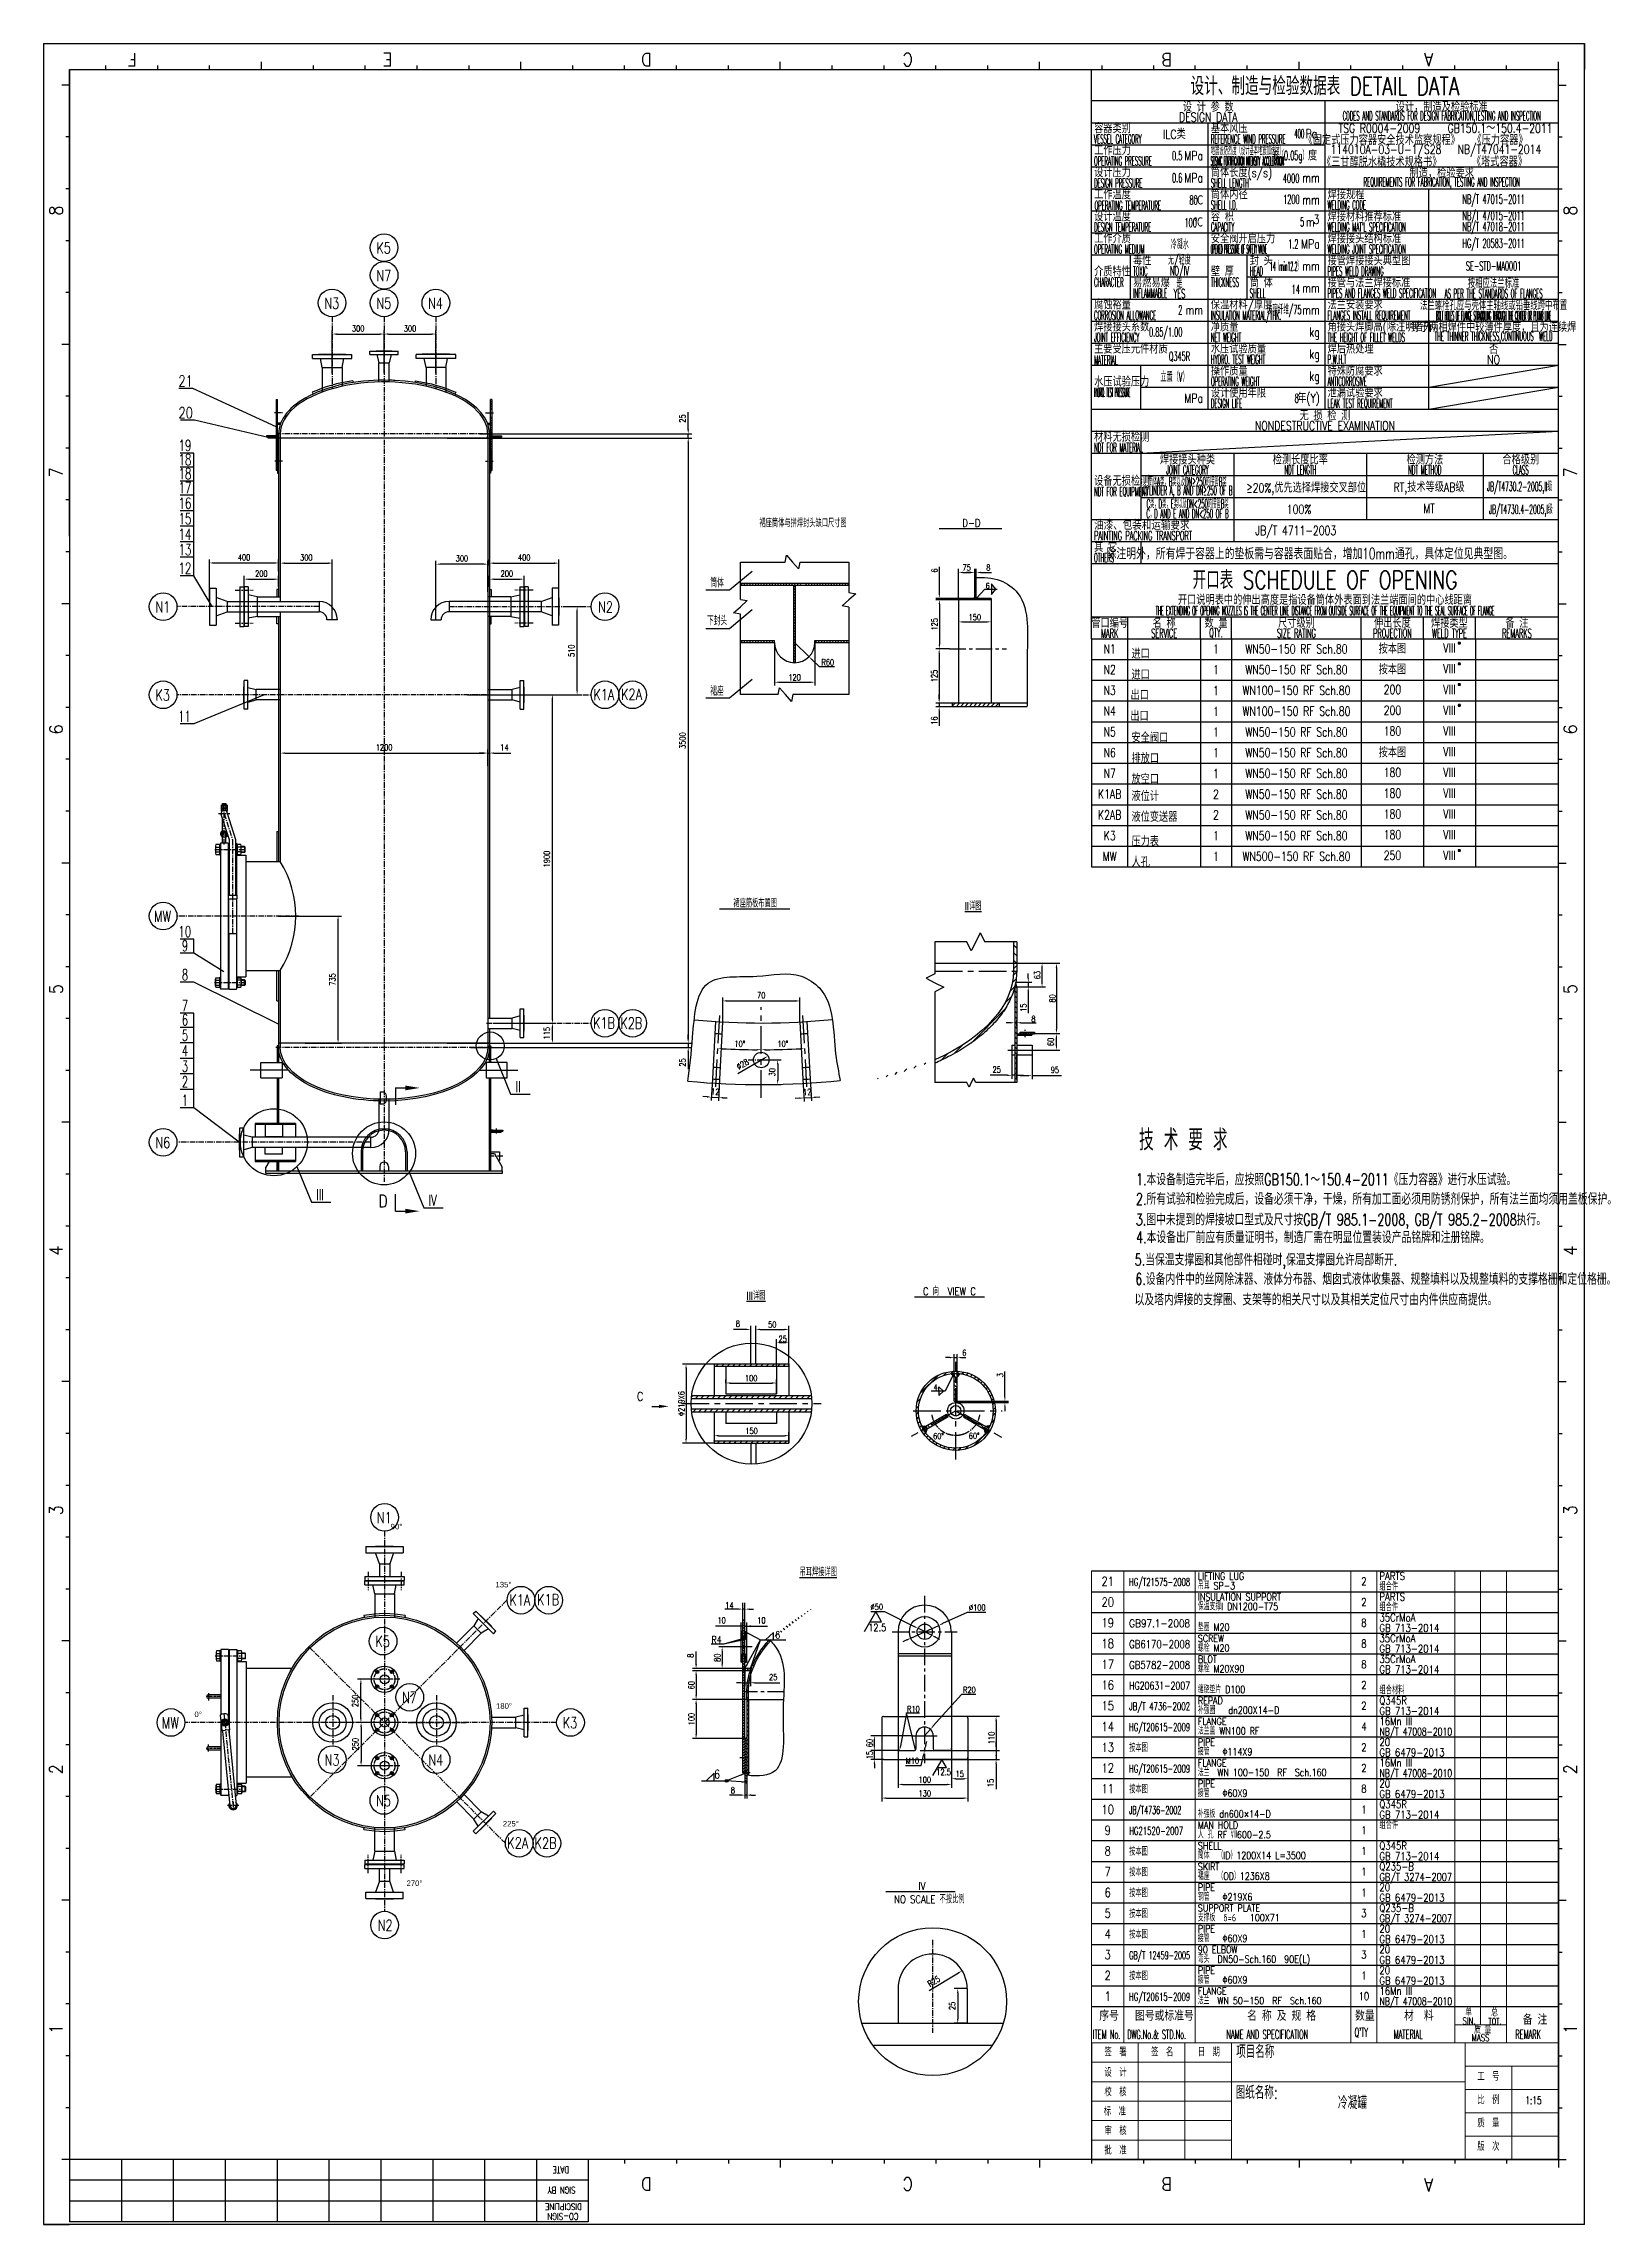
# Model space of a CAD drawing. Header units: millimetres. Extents: x 59416 to 141837, y 76647 to 89475.
# Drawn here: x 59416 to 68326, y 76860 to 89475 of the extents above.
import ezdxf
from ezdxf.enums import TextEntityAlignment as Align

# ---------------------------------------------------------------- set-up
doc = ezdxf.new("R2010")
doc.units = ezdxf.units.MM
doc.linetypes.add('CENTER', pattern=[50.8, 31.75, -6.35, 6.35, -6.35])
doc.linetypes.add('DASHED', pattern=[19.05, 12.7, -6.35])
for name, color, linetype in [('07标注线层', 4, 'Continuous'), ('1轮廓实线层', 7, 'Continuous'), ('2', 4, 'Continuous'), ('2细线层', 4, 'Continuous'), ('3中心线层', 1, 'CENTER'), ('4虚线层', 6, 'DASHED'), ('5剖面线层', 2, 'Continuous'), ('6文字层', 3, 'Continuous'), ('7标注层', 4, 'Continuous'), ('DATA', 4, 'Continuous'), ('DIM', 4, 'Continuous'), ('OBJ', 7, 'Continuous'), ('中心线', 1, 'CENTER'), ('图框层', 7, 'Continuous')]:
    doc.layers.add(name, color=color, linetype=linetype)
for name, color, linetype, lineweight in [('DRAWING', 7, 'Continuous', 30), ('文字', 4, 'Continuous', 13), ('文字层', 3, 'Continuous', 15), ('细线', 7, 'Continuous', 15), ('轮廓线', 4, 'Continuous', 30)]:
    doc.layers.add(name, color=color, linetype=linetype, lineweight=lineweight)
doc.styles.add('cooec', font='romans.shx', dxfattribs={"width": 0.75, "bigfont": 'hztxt.shx'})
doc.styles.add('JEREH', font='romans.shx', dxfattribs={"width": 0.7, "bigfont": 'hztxt.shx'})
doc.styles.add('PC_TEXTSTYLE', font='romans.shx', dxfattribs={"width": 0.75, "bigfont": 'hztxt.shx'})
doc.styles.add('ROMANC', font='romanc', dxfattribs={"width": 0.7, "height": 6})
doc.styles.get("Standard").update_dxf_attribs({"font": 'arial.ttf'})
doc.styles.add('TH_GBDIM', font='romans.shx', dxfattribs={"width": 0.8, "bigfont": 'gbcbig.shx'})
doc.dimstyles.new('TH_GBDIM', dxfattribs={"dimscale": 10, "dimtxt": 3.5, "dimasz": 2.5, "dimexe": 2, "dimexo": 0, "dimgap": 1.5, "dimtad": 1, "dimdec": 0, "dimzin": 0, "dimdsep": 46, "dimtxsty": 'TH_GBDIM', "dimcen": 2.5, "dimclrd": 130, "dimclre": 130, "dimclrt": 3, "dimadec": 0, "dimazin": 0, "dimtfac": 0.714286, "dimtdec": 0, "dimtmove": 0, "dimatfit": 3, "dimfxl": 1, "dimtzin": 0, "dimlwd": -1, "dimlwe": -1, "dimarcsym": 0})
pattern_1 = [(45, (62388.664, 81064.197), (6.735192, -6.735192), [])]
pattern_2 = [(135, (62388.664, 81064.197), (6.735192, 6.735192), [])]
pattern_3 = [(135, (78097.7604, 72693.86), (4.490128, 4.490128), [])]
pattern_4 = [(45, (78097.7604, 72693.86), (4.490128, -4.490128), [])]
pattern_5 = [(165, (73985.7502, 71868.8336), (-0.236664135, -0.883242576), [])]
pattern_6 = [(285, (68441.6691, 94464.6739), (0.883242576, 0.236664135), [])]
pattern_7 = [(135, (77736.5669, 78365.4387), (0.64657844, 0.64657844), [])]
pattern_8 = [(135, (273101.27765, 50926.65837), (0.24828612124, 0.24828612124), [])]
pattern_9 = [(45, (74981.705, 81020.825), (16.16446, -16.16446), [])]
pattern_10 = [(45, (48435.161, 85474.397), (-12.572359, 12.572359), [])]

msp = doc.modelspace()

# ---------------------------------------------------------------- texts
at = {"layer": '4虚线层'}
for s, style, width, p in [('《固定式压力容器安全技术监察规程》', 'cooec', 0.75, (67154.1, 88921.9)), ('TSG R0004-2009 ', 'cooec', 0.75, (67154.1, 88985.6)), ('GB150.1～150.4-2011', 'cooec', 0.75, (67838.5, 88985.6)), ('《压力容器》', 'cooec', 0.75, (67838.5, 88921.9)), ('114010A-03-U-1/S28', 'cooec', 0.75, (67178.7, 88859.5)), ('《三甘醇脱水橇技术规格书》', 'cooec', 0.75, (67154.1, 88794.4)), ('NB/T47041-2014', 'cooec', 0.75, (67834.8, 88860.3)), ('《塔式容器》', 'cooec', 0.75, (67834.8, 88796.5)), ('冷凝水', 'cooec', 0.5, (65985.8, 88317.6)), ('无/轻度', 'cooec', 0.5, (65984.3, 88220.6)), ('NO/IV', 'cooec', 0.5, (65984.3, 88156.9)), ('YES', 'cooec', 0.5, (65984.3, 88029.4)), ('是', 'cooec', 0.5, (65984.3, 88093.1)), ('否', 'cooec', 0.75, (67801, 87710.6)), ('立置（V）', 'cooec', 0.5, (65956, 87551.3)), ('NO', 'cooec', 0.75, (67801, 87646.9)), ('VIII', 'TH_GBDIM', 0.75, (67546, 85979)), ('VIII', 'TH_GBDIM', 0.75, (67546, 85859)), ('VIII', 'TH_GBDIM', 0.75, (67546, 85739)), ('VIII', 'TH_GBDIM', 0.75, (67546, 85619)), ('VIII', 'TH_GBDIM', 0.75, (67546, 85499)), ('VIII', 'TH_GBDIM', 0.75, (67546, 85379)), ('VIII', 'TH_GBDIM', 0.75, (67546, 85259)), ('VIII', 'TH_GBDIM', 0.75, (67546, 85139)), ('VIII', 'TH_GBDIM', 0.75, (67546, 85019)), ('VIII', 'TH_GBDIM', 0.75, (67546, 84899)), ('VIII', 'TH_GBDIM', 0.75, (67546, 84779))]:
    msp.add_text(s, height=52.5, dxfattribs=dict(at, style=style, width=width)).set_placement(p, align=Align.MIDDLE)
at = {"layer": '4虚线层', "style": 'cooec'}
for s, width, p in [('0.5', 0.5, (66001, 88826.3)), ('6（0.05g）', 0.5, (66730.3, 88827.7)), ('0.6', 0.5, (66001, 88698.8)), ('4000', 0.5, (66677.7, 88695.8)), ('80', 0.5, (66090, 88570.4)), ('1200', 0.5, (66679.2, 88574.2)), ('100', 0.5, (66085.3, 88438.9)), ('5', 0.5, (66706, 88443.8)), ('1.2', 0.5, (66672.6, 88316.2)), ('14（min12.2）', 0.3, (66688.2, 88187.3)), ('14', 0.5, (66680.6, 88054)), ('2', 0.5, (66001, 87933.8)), ('玻璃纤维/75', 0.45, (66690.4, 87935.5)), ('0.85/1.00', 0.5, (66001, 87806.3)), ('Q345R', 0.5, (66045.6, 87665.6)), ('8', 0.5, (66674.6, 87423.8))]:
    msp.add_text(s, height=52.5, dxfattribs=dict(at, width=width)).set_placement(p, align=Align.MIDDLE_RIGHT)
at = {"layer": '4虚线层', "linetype": 'ByBlock', "style": 'cooec'}
for s, width, p in [('NB/T 47015-2011', 0.5, (67801, 88571.3)), ('NB/T 47015-2011', 0.5, (67801, 88475.6)), ('NB/T 47018-2011', 0.5, (67801, 88411.9)), ('HG/T 20583-2011', 0.5, (67801, 88316.3)), ('SE-STD-MA0001', 0.5, (67801, 88188.8)), ('按相应法兰标准', 0.6, (67801, 88093.1)), ('法兰螺栓孔应与壳体主轴线或铅垂线跨中布置', 0.6, (67801, 87965.6)), ('等于两相焊件中较薄件厚度，且为连续焊', 0.75, (67801, 87838.1))]:
    msp.add_text(s, height=52.5, dxfattribs=dict(at, width=width)).set_placement(p, align=Align.MIDDLE)
at = {"layer": '6文字层', "style": 'PC_TEXTSTYLE'}
for s, width, p in [('K5', 0.75, (61339.9, 88261.4)), ('N7', 0.75, (61340.2, 88101.4)), ('N3', 0.75, (61039.3, 87941.4)), ('N5', 0.75, (61339.9, 87941.4)), ('N4', 0.75, (61639.3, 87941.4)), ('21', 0.75, (60196, 87491.6)), ('20', 0.75, (60196.2, 87307.7)), ('19', 0.667, (60197, 87118.5)), ('18', 0.667, (60197, 87037)), ('18', 0.667, (60197, 86955.4)), ('17', 0.667, (60197, 86873.9)), ('16', 0.667, (60197, 86784.3)), ('15', 0.667, (60197, 86694.7)), ('14', 0.667, (60197, 86605.1)), ('13', 0.667, (60197, 86515.5)), ('12', 0.667, (60197, 86408)), ('N1', 0.75, (60062.2, 86184.6)), ('N2', 0.75, (62622.5, 86184.6)), ('K3', 0.75, (60062.2, 85674.6)), ('K1A', 0.75, (62594.8, 85676.9)), ('K2A', 0.75, (62755.3, 85679.6)), ('11', 0.667, (60194, 85551.5)), ('MW', 0.75, (60054.6, 84394.1)), ('10', 0.667, (60195.8, 84306.1)), ('9', 0.667, (60214.9, 84224.6)), ('8', 0.667, (60214.9, 84057)), ('7', 0.667, (60214.9, 83877.5)), ('5', 0.667, (60214.9, 83706.4)), ('6', 0.667, (60214.9, 83796)), ('K1B', 0.75, (62592.9, 83777.6)), ('K2B', 0.75, (62750.7, 83776.8)), ('4', 0.667, (60214.9, 83616.8)), ('3', 0.667, (60214.9, 83527.2)), ('2', 0.667, (60214.9, 83437.6)), ('1', 0.667, (60214.9, 83330.1)), ('II', 0.667, (62145.1, 83409.1)), ('N6', 0.75, (60062.2, 83086.1)), ('III', 0.667, (60992.7, 82784)), ('IV', 0.667, (61642.3, 82752.5)), ('N1', 0.75, (61342.6, 80916.4)), ('K1A', 0.75, (62109.3, 80439.5)), ('K1B', 0.75, (62269.8, 80442.2)), ('K5', 0.75, (61334.3, 80200.3)), ('N7', 0.75, (61488.5, 79875.7)), ('MW', 0.75, (60099.6, 79729.3)), ('K3', 0.75, (62417.9, 79729.8)), ('N3', 0.75, (61040.8, 79514.3)), ('N4', 0.75, (61640.8, 79514.3)), ('N5', 0.75, (61338.7, 79278.6)), ('K2A', 0.75, (62097, 79034.2)), ('K2B', 0.75, (62254.8, 79033.5)), ('N2', 0.75, (61348.1, 78557.8))]:
    msp.add_text(s, height=64, dxfattribs=dict(at, width=width)).set_placement(p)
at = {"layer": '6文字层', "style": 'PC_TEXTSTYLE', "width": 0.667}
msp.add_text('除注明外，所有焊于容器上的垫板需与容器表面贴合，增加10mm通孔，具体定位见典型图。', height=65.625, dxfattribs=at).set_placement((66737.9, 86527.2), align=Align.MIDDLE)
at = {"layer": '7标注层', "style": 'cooec'}
for s, height, width, p in [('设计、制造与检验数据表 DETAIL DATA', 105, 0.75, (66826, 89235)), ('DESIGN DATA', 52.5, 0.75, (66151, 89049.4)), ('设 计 参 数', 52.5, 0.75, (66151, 89113.1)), ('CODES AND STANDARDS FOR DESIGN FABRICATION,TESTING AND INSPECTION', 52.5, 0.35, (67501, 89049.4)), ('设计，制造及检验标准', 52.5, 0.75, (67501, 89113.1)), ('REQUIREMENTS FOR FABRICATION, TESTING AND INSPECTION', 52.5, 0.35, (67501, 88666.9)), ('制造，检验要求', 52.5, 0.75, (67501, 88730.6)), ('AS PER THE STANDARDS OF FLANGES', 52.5, 0.35, (67801, 88029.4)), ('BOLT HOLES OF FLANGE STRADDLING THROUGH THE CENTER OR PLUMB LINE', 52.5, 0.2, (67801, 87901.9)), ('THE THINNER THICKNESS,CONTINUOUS  WELD', 52.5, 0.35, (67801, 87774.4)), ('无 损 检 测', 52.5, 0.75, (66826, 87328.1)), ('NONDESTRUCTIVE EXAMINATION', 52.5, 0.75, (66826, 87264.4)), ('焊接接头种类', 52.5, 0.75, (66031, 87073.1)), ('检测长度比率', 52.5, 0.75, (66683.5, 87073.1)), ('检测方法', 52.5, 0.75, (67403.5, 87073.1)), ('合格级别', 52.5, 0.75, (67958.5, 87073.1)), ('筒体A类，B类以及DN≥250的接管B类', 52.5, 0.35, (66031, 86945.6)), ('JOINT CATEGORY', 52.5, 0.35, (66031, 87009.4)), ('≥20%,优先选择焊接交叉部位', 52.5, 0.75, (66717.6, 86903.4)), ('NDT LENGTH', 52.5, 0.35, (66683.5, 87009.4)), ('RT,技术等级AB级', 52.5, 0.75, (67427.8, 86906.8)), ('NDT METHOD', 52.5, 0.35, (67403.5, 87009.4)), ('JB/T4730.2-2005,II级', 52.5, 0.4, (67951.4, 86910.2)), ('CLASS', 52.5, 0.35, (67958.5, 87009.4)), ('CYLINDER A, B AND DN≥250 OF B', 52.5, 0.35, (66031, 86881.9)), ('C类，D类，E类以及DN<250的接管B类', 52.5, 0.35, (66031, 86818.1)), ('100%', 52.5, 0.75, (66675.9, 86780.8)), ('MT', 52.5, 0.75, (67427.6, 86785.9)), ('JB/T4730.4-2005,I级', 52.5, 0.4, (67958.9, 86777.9)), ('C，D AND E AND DN<250 OF B', 52.5, 0.35, (66031, 86754.4)), ('开口表 SCHEDULE OF OPENING', 105, 0.75, (66826, 86377.5)), ('开口说明表中的伸出高度是指设备筒体外表面到法兰端面间的中心线距离', 52.5, 0.75, (66826, 86261.3)), ('THE EXTENDING OF OPENING NOZZLES IS THE CENTER LINE DISTANCE FROM OUTSIDE SURFACE OF THE EQUIPMENT TO THE SEAL SURFACE OF FLANGE', 52.5, 0.3, (66826, 86191.9)), ('管口编号', 52.5, 0.75, (65581, 86128.1)), ('MARK', 52.5, 0.5, (65581, 86064.4)), ('SERVICE', 52.5, 0.5, (65896, 86064.4)), ('名 称', 52.5, 0.75, (65896, 86128.1)), ('数 量', 52.5, 0.75, (66196, 86128.1)), ('QTY.', 52.5, 0.5, (66196, 86064.4)), ('SIZE RATING', 52.5, 0.5, (66661, 86064.4)), ('尺寸级别', 52.5, 0.75, (66661, 86128.1)), ('PROJECTION', 52.5, 0.5, (67216, 86064.4)), ('伸出长度', 52.5, 0.75, (67216, 86128.1)), ('WELD TYPE', 52.5, 0.5, (67546, 86064.4)), ('焊接类型', 52.5, 0.75, (67546, 86128.1)), ('REMARKS', 52.5, 0.5, (67936, 86064.4)), ('备 注', 52.5, 0.75, (67936, 86128.1)), ('N1', 52.5, 0.75, (65581, 85973.7)), ('1', 52.5, 0.75, (66196, 85973)), ('WN50-150 RF Sch.80', 52.5, 0.75, (66661, 85973.3)), ('按本图', 52.5, 0.75, (67216, 85979)), ('N2', 52.5, 0.75, (65581, 85853.7)), ('1', 52.5, 0.75, (66196, 85853)), ('WN50-150 RF Sch.80', 52.5, 0.75, (66661, 85853.3)), ('按本图', 52.5, 0.75, (67216, 85859)), ('N3', 52.5, 0.75, (65581, 85733.7)), ('1', 52.5, 0.75, (66196, 85733)), ('WN100-150 RF Sch.80', 52.5, 0.75, (66661, 85733.3)), ('200', 52.5, 0.75, (67216, 85739)), ('N4', 52.5, 0.75, (65581, 85613.7)), ('1', 52.5, 0.75, (66196, 85613)), ('WN100-150 RF Sch.80', 52.5, 0.75, (66661, 85613.3)), ('200', 52.5, 0.75, (67216, 85619)), ('N5', 52.5, 0.75, (65581, 85493.7)), ('1', 52.5, 0.75, (66196, 85493)), ('WN50-150 RF Sch.80', 52.5, 0.75, (66661, 85493.3)), ('按本图', 52.5, 0.75, (67216, 85379)), ('180', 52.5, 0.75, (67216, 85499)), ('N6', 52.5, 0.75, (65581, 85373.7)), ('N7', 52.5, 0.75, (65581, 85253.7)), ('1', 52.5, 0.75, (66196, 85373)), ('1', 52.5, 0.75, (66196, 85253)), ('WN50-150 RF Sch.80', 52.5, 0.75, (66661, 85373.3)), ('WN50-150 RF Sch.80', 52.5, 0.75, (66661, 85253.3)), ('180', 52.5, 0.75, (67216, 85259)), ('K1AB', 52.5, 0.75, (65581, 85133.7)), ('2', 52.5, 0.75, (66196, 85133)), ('WN50-150 RF Sch.80', 52.5, 0.75, (66661, 85133.3)), ('180', 52.5, 0.75, (67216, 85139)), ('K2AB', 52.5, 0.75, (65581, 85013.7)), ('2', 52.5, 0.75, (66196, 85013)), ('WN50-150 RF Sch.80', 52.5, 0.75, (66661, 85013.3)), ('180', 52.5, 0.75, (67216, 85019)), ('K3', 52.5, 0.75, (65581, 84893.7)), ('1', 52.5, 0.75, (66196, 84893)), ('WN50-150 RF Sch.80', 52.5, 0.75, (66661, 84893.3)), ('180', 52.5, 0.75, (67216, 84899)), ('MW', 52.5, 0.75, (65581, 84773.7)), ('1', 52.5, 0.75, (66196, 84773)), ('WN500-150 RF Sch.80', 52.5, 0.75, (66661, 84773.3)), ('250', 52.5, 0.75, (67216, 84779))]:
    msp.add_text(s, height=height, dxfattribs=dict(at, width=width)).set_placement(p, align=Align.MIDDLE)
at = {"layer": '7标注层'}
for s, height, style, width, p in [('VESSEL CATEGORY', 52.5, 'cooec', 0.35, (65491, 88923.8)), ('容器类别', 52.5, 'cooec', 0.75, (65491, 88983.8)), ('基本风压', 52.5, 'cooec', 0.75, (66166, 88983.8)), ('REFERENCE WIND PRESSURE', 52.5, 'cooec', 0.35, (66166, 88923.8)), ('工作压力', 52.5, 'cooec', 0.75, (65491, 88856.3)), ('OPERATING PRESSURE', 52.5, 'cooec', 0.35, (65491, 88796.3)), ('地震设防烈度（设计基本地震加速度）', 52.5, 'cooec', 0.35, (66166, 88856.3)), ('SEISMIC FORTIFICATION INTENSITY（ACCELERATION）', 52.5, 'cooec', 0.2, (66166, 88796.3)), ('设计压力', 52.5, 'cooec', 0.75, (65491, 88728.8)), ('DESIGN PRESSURE', 52.5, 'cooec', 0.35, (65491, 88668.8)), ('筒体长度(s/s)', 52.5, 'cooec', 0.75, (66166, 88728.8)), ('SHELL LENGTH', 52.5, 'cooec', 0.35, (66166, 88668.8)), ('工作温度', 52.5, 'cooec', 0.75, (65491, 88601.3)), ('OPERATING TEMPERATURE', 52.5, 'cooec', 0.35, (65493.5, 88538.8)), ('筒体内径', 52.5, 'cooec', 0.75, (66166, 88601.3)), ('SHELL I.D.', 52.5, 'cooec', 0.35, (66166, 88541.3)), ('焊接规程', 52.5, 'cooec', 0.75, (66841, 88601.3)), ('WELDING CODE', 52.5, 'cooec', 0.35, (66841, 88541.3)), ('设计温度', 52.5, 'cooec', 0.75, (65491, 88473.8)), ('DESIGN TEMPERATURE', 52.5, 'cooec', 0.35, (65491, 88413.8)), ('容 积', 52.5, 'cooec', 0.75, (66166, 88473.8)), ('CAPACITY', 52.5, 'cooec', 0.35, (66166, 88413.8)), ('焊接材料推荐标准', 52.5, 'cooec', 0.75, (66841, 88473.8)), ("WELDING MAT'L SPECIFICATION", 52.5, 'cooec', 0.35, (66841, 88413.8)), ('工作介质', 52.5, 'cooec', 0.75, (65491, 88346.3)), ('OPERATING MEDIUM', 52.5, 'cooec', 0.35, (65491, 88286.3)), ('OPENED PRESSURE OF SAFETY VALVE', 52.5, 'cooec', 0.2, (66166, 88286.3)), ('安全阀开启压力', 52.5, 'cooec', 0.75, (66166, 88346.3)), ('焊接接头结构标准', 52.5, 'cooec', 0.75, (66841, 88346.3)), ('WELDING JOINT SPECIFICATION', 52.5, 'cooec', 0.35, (66841, 88286.3)), ('介质特性', 52.5, 'cooec', 0.75, (65491, 88155)), ('TOXIC', 52.5, 'cooec', 0.35, (65716, 88158.8)), ('毒性', 52.5, 'cooec', 0.75, (65716, 88218.8)), ('壁 厚', 52.5, 'cooec', 0.75, (66166, 88155)), ('封 头', 52.5, 'cooec', 0.75, (66391, 88218.8)), ('HEAD', 52.5, 'cooec', 0.35, (66391, 88158.8)), ('接管焊接接头典型图', 52.5, 'cooec', 0.75, (66841, 88218.8)), ('PIPES WELD DRAWING', 52.5, 'cooec', 0.35, (66841, 88158.8)), ('CHARACTER', 52.5, 'cooec', 0.35, (65491, 88095)), ('易燃易爆', 52.5, 'cooec', 0.75, (65716, 88091.3)), ('INFLAMMABLE', 52.5, 'cooec', 0.35, (65716, 88031.3)), ('THICKNESS', 52.5, 'cooec', 0.35, (66166, 88095)), ('筒 体', 52.5, 'cooec', 0.75, (66391, 88091.3)), ('SHELL', 52.5, 'cooec', 0.35, (66391, 88031.3)), ('接管与法兰焊接标准', 52.5, 'cooec', 0.75, (66841, 88091.3)), ('PIPES AND FLANGES WELD SPECIFICATION', 52.5, 'cooec', 0.35, (66841, 88031.3)), ('腐蚀裕量', 52.5, 'cooec', 0.75, (65491, 87963.8)), ('CORROSION ALLOWANCE', 52.5, 'cooec', 0.35, (65491, 87903.8)), ('保温材料/厚度', 52.5, 'cooec', 0.75, (66166, 87963.8)), ('INSULATION MATERIAL/THK.', 52.5, 'cooec', 0.35, (66166, 87903.8)), ('法兰安装要求', 52.5, 'cooec', 0.75, (66841, 87963.8)), ('FLANGES INSTALL REQUIREMENT', 52.5, 'cooec', 0.35, (66841, 87903.8)), ('焊接接头系数', 52.5, 'cooec', 0.75, (65491, 87836.3)), ('JOINT EFFICIENCY', 52.5, 'cooec', 0.35, (65491, 87776.3)), ('净质量', 52.5, 'cooec', 0.75, (66166, 87836.3)), ('NET WEIGHT', 52.5, 'cooec', 0.35, (66166, 87776.3)), ('THE HEIGHT OF FILLET WELDS', 52.5, 'cooec', 0.35, (66841, 87776.3)), ('角接头焊脚高(除注明者外）', 52.5, 'cooec', 0.75, (66841, 87836.3)), ('主要受压元件材质', 52.5, 'cooec', 0.75, (65491, 87708.8)), ('水压试验质量', 52.5, 'cooec', 0.75, (66166, 87708.8)), ('HYDRO. TEST WEIGHT', 52.5, 'cooec', 0.35, (66166, 87648.8)), ('焊后热处理', 52.5, 'cooec', 0.75, (66841, 87708.8)), ('P.W.H.T', 52.5, 'cooec', 0.35, (66841, 87648.8)), ('水压试验压力', 52.5, 'cooec', 0.75, (65491, 87517.5)), ('MATERIAL', 52.5, 'cooec', 0.35, (65491, 87645)), ('操作质量', 52.5, 'cooec', 0.75, (66166, 87581.3)), ('特殊防腐要求', 52.5, 'cooec', 0.75, (66841, 87581.3)), ('HYDRO. TEST PRESSURE', 52.5, 'cooec', 0.2, (65491, 87457.5)), ('设计使用年限', 52.5, 'cooec', 0.75, (66166, 87453.8)), ('OPERATING WEIGHT', 52.5, 'cooec', 0.35, (66166, 87521.3)), ('ANTICORROSIVE', 52.5, 'cooec', 0.35, (66841, 87521.3)), ('泄漏试验要求', 52.5, 'cooec', 0.75, (66841, 87453.8)), ('DESIGN LIFE', 52.5, 'cooec', 0.35, (66166, 87393.8)), ('LEAK TEST REQUIREMENT', 52.5, 'cooec', 0.35, (66841, 87393.8)), ('材料无损检测', 52.5, 'cooec', 0.75, (65491, 87198.8)), ('NDT FOR MATERIAL', 52.5, 'cooec', 0.35, (65491, 87138.8)), ('设备无损检测', 52.5, 'cooec', 0.75, (65491, 86943.8)), ('NDT FOR EQUIPMENT', 52.5, 'cooec', 0.35, (65491, 86883.8)), ('JB/T 4711-2003', 52.5, 'cooec', 0.75, (66423.7, 86658.5)), ('其 它', 52.5, 'cooec', 0.75, (65491, 86561.3)), ('PAINTING PACKING TRANSPORT', 52.5, 'cooec', 0.5, (65491, 86628.8)), ('OTHERS', 52.5, 'cooec', 0.35, (65491, 86501.3)), ('1.本设备制造完毕后，应按照GB150.1～150.4-2011《压力容器》进行水压试验。', 67.5, 'JEREH', 0.7, (65732.9, 82904.6)), ('2.所有试验和检验完成后，设备必须干净，干燥，所有加工面必须用防锈剂保护，所有法兰面均须用盖板保护。', 67.5, 'JEREH', 0.7, (65732.8, 82791.8)), ('3.图中未提到的焊接坡口型式及尺寸按GB/T 985.1-2008, GB/T 985.2-2008执行。', 67.5, 'JEREH', 0.7, (65731.7, 82672.3)), ('4.本设备出厂前应有质量证明书，制造厂需在明显位置装设产品铭牌和注册铭牌。', 67.5, 'JEREH', 0.7, (65733.7, 82569.8)), ('以及塔内焊接的支撑圈、支架等的相关尺寸以及其相关定位尺寸由内件供应商提供。', 67.5, 'JEREH', 0.7, (65724.8, 82209.8)), ('6.设备内件中的丝网除沫器、液体分布器、烟囱式液体收集器、规整填料以及规整填料的支撑格栅和定位格栅。', 67.5, 'JEREH', 0.7, (65729, 82328.5)), ('冷凝罐', 75, 'cooec', 0.75, (66900.6, 77564.4))]:
    msp.add_text(s, height=height, dxfattribs=dict(at, style=style, width=width)).set_placement(p, align=Align.MIDDLE_LEFT)
at = {"layer": '7标注层', "style": 'cooec'}
for s, width, p in [('ILC类', 0.75, (66021, 88950.5)), ('400', 0.35, (66706, 88953.8)), ('Pa', 0.75, (66781, 88953.8)), ('MPa', 0.75, (66121, 88826.3)), ('度', 0.75, (66781, 88826.3)), ('MPa', 0.75, (66121, 88698.8)), ('mm', 0.75, (66796, 88698.8)), ('℃', 0.75, (66121.5, 88571.3)), ('mm', 0.75, (66796, 88571.3)), ('℃', 0.75, (66121, 88443.8)), ('m', 0.75, (66766.2, 88443.8)), ('3', 0.75, (66793.2, 88458)), ('MPa', 0.75, (66796, 88316.3)), ('mm', 0.75, (66796, 88188.8)), ('mm', 0.75, (66796, 88061.3)), ('mm', 0.75, (66121, 87933.8)), ('mm', 0.75, (66796, 87933.8)), ('kg', 0.75, (66796, 87806.3)), ('kg', 0.75, (66796, 87678.8)), ('kg', 0.75, (66796, 87551.3)), ('MPa', 0.75, (66121, 87423.8)), ('年(Y)', 0.75, (66796, 87423.8))]:
    msp.add_text(s, height=52.5, dxfattribs=dict(at, width=width)).set_placement(p, align=Align.MIDDLE_RIGHT)
msp.add_text('油漆、包装和运输要求', height=52.5, dxfattribs=at).set_placement((65491, 86688.8), align=Align.MIDDLE_LEFT)
at = {"layer": '7标注层'}
for s, height, style, width, p in [('6', 31.5, 'TH_GBDIM', 0.8, (64863.5, 86323.3)), ('进口', 52.5, 'cooec', 0.75, (65706.5, 85917.1)), ('进口', 52.5, 'cooec', 0.75, (65706.5, 85797.1)), ('出口', 52.5, 'cooec', 0.75, (65701.5, 85678.7)), ('出口', 52.5, 'cooec', 0.75, (65700.3, 85557.8)), ('安全阀口', 52.5, 'cooec', 0.75, (65706.9, 85432.4)), ('排放口', 52.5, 'cooec', 0.75, (65706.9, 85312.4)), ('放空口', 52.5, 'cooec', 0.75, (65706.9, 85192.4)), ('液位计', 52.5, 'cooec', 0.75, (65706.9, 85094.1)), ('液位变送器', 52.5, 'cooec', 0.75, (65706.9, 84974.1)), ('压力表', 52.5, 'cooec', 0.75, (65706.9, 84832.4)), ('人孔', 52.5, 'cooec', 0.75, (65706.9, 84712.4)), (' 技 术 要 求', 120.54, 'JEREH', 0.7, (65693.3, 83072.7)), ('5.当保温支撑圈和其他部件相碰时,保温支撑圈允许局部断开.', 67.5, 'JEREH', 0.7, (65725.6, 82406.5)), ('ITEM No.', 52.5, 'cooec', 0.5, (65483.5, 77932.5, 0)), ('DWG.No.& STD.No.', 52.5, 'cooec', 0.5, (65682.3, 77932.5, 0)), ('NAME AND SPECIFICATION', 52.5, 'cooec', 0.5, (66256, 77932.5, 0)), ("Q'TY", 52.5, 'cooec', 0.5, (66997.3, 77944.3, 0)), ('MATERIAL', 52.5, 'cooec', 0.5, (67223.5, 77932.5, 0)), ('REMARK', 52.5, 'cooec', 0.5, (67927, 77932.5, 0))]:
    msp.add_text(s, height=height, dxfattribs=dict(at, style=style, width=width)).set_placement(p)
at = {"layer": 'DATA', "style": 'TH_GBDIM', "width": 0.8}
for s, p in [('裙座筒体与拼焊封头缺口尺寸图', (63555.9, 86678)), ('%%u     D-D     ', (64594.7, 86679.8)), ('%%U   裙座筋板布置图   ', (63324.5, 84478.5)), ('%%UII详图', (64742.7, 84462.9)), ('%%UIII详图', (63481.2, 82209.1)), ('%%u  C 向  VIEW C  ', (64451.9, 82234.9)), ('%%U吊耳焊接详图', (63787.3, 80610.1)), ('%%U       IV       ', (64287.4, 78795.5)), ('NO SCALE 不按比例', (64334.1, 78717.8))]:
    msp.add_text(s, height=45, dxfattribs=at).set_placement(p)
for s, p in [('筒体', (63310.6, 86330)), ('下封头', (63310.6, 86110.2)), ('裙座', (63310.6, 85703.4))]:
    msp.add_text(s, height=48.6, dxfattribs=at).set_placement(p, align=Align.CENTER)
at = {"layer": 'DIM', "style": 'TH_GBDIM', "width": 0.8}
for s, height, p in [('D', 72, (61353.3, 83339.6)), ('D', 72, (61353.3, 82743.6)), ('C', 50.4, (62847.3, 81624.4))]:
    msp.add_text(s, height=height, dxfattribs=at).set_placement(p)
at = {"layer": 'DIM', "linetype": 'Continuous', "style": 'TH_GBDIM', "width": 0.8}
for s, height, p in [('4', 32.4, (64563, 81718.2)), ('R4', 41.47, (63278.6, 80263.4)), ('6', 41.5, (63647.1, 80290.7)), ('6', 49.4, (63293.9, 79489.2))]:
    msp.add_text(s, height=height, dxfattribs=at).set_placement(p, align=Align.TOP_LEFT)
at = {"layer": 'DIM', "style": 'TH_GBDIM', "width": 0.8}
for height, p in [(43.2, (64236.6, 80313.3)), (35.83, (64620.4, 79476.9))]:
    msp.add_text('12.5', height=height, dxfattribs=at).set_placement(p, align=Align.MIDDLE)
at = {"layer": '文字', "width": 0.7}
for s, height, style, p in [('序号', 60, 'JEREH', (65521, 78037.5, 0)), ('图号或标准号', 60, 'JEREH', (65727.3, 78037.5, 0)), ('名 称 及 规 格', 60, 'JEREH', (66376, 78037.5, 0)), ('数量', 60, 'JEREH', (66999.9, 78037.5, 0)), ('材  料', 60, 'JEREH', (67283.5, 78037.5, 0)), ('单', 42, 'JEREH', (67636.6, 78064.3, 0)), ('总', 42, 'JEREH', (67786.6, 78064.3, 0)), ('SIN.', 42, 'JEREH', (67621.3, 78015.7, 0)), ('MASS', 42, 'JEREH', (67673.8, 77919.2, 0)), ('质 量', 42, 'JEREH', (67688.5, 77964, 0)), ('TOT.', 37.5, 'JEREH', (67771.3, 78015.7, 0)), ('备 注', 60, 'JEREH', (67969.8, 78015, 0)), ('签  署', 45, 'PC_TEXTSTYLE', (65550.6, 77833.1)), ('签  名', 45, 'PC_TEXTSTYLE', (65820.6, 77833.1)), ('日  期', 45, 'PC_TEXTSTYLE', (66090.6, 77833.1)), ('设  计', 45, 'PC_TEXTSTYLE', (65550.6, 77714.6)), ('工  号', 45, 'PC_TEXTSTYLE', (67706.8, 77691.7)), ('校  核', 45, 'PC_TEXTSTYLE', (65550.6, 77602.1)), ('比  例', 45, 'PC_TEXTSTYLE', (67706.8, 77556.7)), ('比  例', 45, 'PC_TEXTSTYLE', (67706.8, 77556.7)), ('1:1', 45, 'PC_TEXTSTYLE', (67984.3, 77555.4)), ('1:15', 45, 'PC_TEXTSTYLE', (67984.3, 77555.4)), ('标  准', 45, 'PC_TEXTSTYLE', (65546.7, 77489.6)), ('质  量', 45, 'PC_TEXTSTYLE', (67706.8, 77421.7)), ('质  量', 45, 'PC_TEXTSTYLE', (67706.8, 77421.7)), ('审  核', 45, 'PC_TEXTSTYLE', (65550.6, 77377.1)), ('版  次', 45, 'PC_TEXTSTYLE', (67706.8, 77286.7)), ('版  次', 45, 'PC_TEXTSTYLE', (67706.8, 77286.7)), ('批  准', 45, 'PC_TEXTSTYLE', (65550.6, 77264.6))]:
    msp.add_text(s, height=height, dxfattribs=dict(at, style=style)).set_placement(p)
at = {"layer": '文字', "style": 'PC_TEXTSTYLE', "width": 0.7}
msp.add_text('项目名称', height=75, dxfattribs=at).set_placement((66312.5, 77859.5), align=Align.MIDDLE_LEFT)
msp.add_text('图纸名称:', height=75, dxfattribs=at).set_placement((66431.2, 77627.3), align=Align.MIDDLE)
at = {"layer": '文字层', "char_height": 32, "width": 200, "attachment_point": 5}
for s, insert in [('90°', (61456.7, 80896.2)), ('135°', (62075.3, 80560.6)), ('180°', (62078.3, 79858.2)), ('0°', (60309.7, 79810.3)), ('225°', (62118, 79177.6)), ('270°', (61560.8, 78833.1))]:
    msp.add_mtext(s, dxfattribs=dict(at, insert=insert))

# ---------------------------------------------------------------- blocks, each defined once
blk = doc.blocks.new('PC_PAPER_BLOCK')
at = {"layer": '2细线层'}
for p, q in [((-25, -10), (-25, 584)), ((816, 584), (-25, 584)), ((-25, 584), (-25, 574)), ((816, 584), (816, -10)), ((-24, 374), (-24, 574)), ((0, 574), (-24, 574)), ((-16, 374), (-16, 574)), ((-8, 374), (-8, 574)), ((0, 574), (0, 577)), ((20, 574), (20, 575.5)), ((40, 574), (40, 575.5)), ((60, 574), (60, 575.5)), ((80, 574), (80, 575.5)), ((100, 574), (100, 577)), ((120, 574), (120, 575.5)), ((140, 574), (140, 575.5)), ((160, 574), (160, 575.5)), ((180, 574), (180, 575.5)), ((200, 574), (200, 577)), ((220, 574), (220, 575.5)), ((240, 574), (240, 575.5)), ((260, 574), (260, 575.5)), ((280, 574), (280, 575.5)), ((300, 574), (300, 577)), ((320, 574), (320, 575.5)), ((340, 574), (340, 575.5)), ((360, 574), (360, 575.5)), ((380, 574), (380, 575.5)), ((400, 574), (400, 577)), ((420, 574), (420, 575.5)), ((440, 574), (440, 575.5)), ((460, 574), (460, 575.5)), ((480, 574), (480, 575.5)), ((500, 574), (500, 577)), ((520, 574), (520, 575.5)), ((540, 574), (540, 575.5)), ((560, 574), (560, 575.5)), ((580, 574), (580, 575.5)), ((600, 574), (600, 577)), ((620, 574), (620, 575.5)), ((640, 574), (640, 575.5)), ((660, 574), (660, 575.5)), ((680, 574), (680, 575.5)), ((700, 574), (700, 577)), ((720, 574), (720, 575.5)), ((740, 574), (740, 575.5)), ((760, 574), (760, 575.5)), ((780, 574), (780, 575.5)), ((800, 574), (800, 577)), ((806, 560), (807.5, 560)), ((0, 554), (-24, 554)), ((806, 540), (807.5, 540)), ((0, 534), (-24, 534)), ((0, 514), (-24, 514)), ((806, 520), (807.5, 520)), ((806, 500), (809, 500)), ((0, 494), (-24, 494)), ((806, 480), (807.5, 480)), ((0, 474), (-24, 474)), ((806, 460), (807.5, 460)), ((0, 454), (-24, 454)), ((806, 440), (807.5, 440)), ((0, 434), (-24, 434)), ((0, 414), (-24, 414)), ((806, 420), (807.5, 420)), ((806, 400), (809, 400)), ((0, 394), (-24, 394)), ((806, 380), (807.5, 380)), ((0, 374), (-24, 374)), ((0, 360), (-1.5, 360)), ((806, 360), (807.5, 360)), ((0, 340), (-1.5, 340)), ((806, 340), (807.5, 340)), ((0, 320), (-1.5, 320)), ((806, 320), (807.5, 320)), ((0, 300), (-3, 300)), ((806, 300), (809, 300)), ((0, 280), (-1.5, 280)), ((806, 280), (807.5, 280)), ((0, 260), (-1.5, 260)), ((806, 260), (807.5, 260)), ((0, 240), (-1.5, 240)), ((806, 240), (807.5, 240)), ((0, 220), (-1.5, 220)), ((806, 220), (807.5, 220)), ((0, 200), (-3, 200)), ((806, 200), (809, 200)), ((0, 180), (-1.5, 180)), ((806, 175.92), (807.5, 175.92)), ((0, 160), (-1.5, 160)), ((806, 155.92), (807.5, 155.92)), ((0, 140), (-1.5, 140)), ((806, 140), (807.5, 140)), ((0, 120), (-1.5, 120)), ((0, 120), (-1.5, 120)), ((806, 120), (807.5, 120)), ((0, 100), (-3, 100)), ((806, 100), (809, 100)), ((0, 80), (-1.5, 80)), ((806, 80), (807.5, 80)), ((0, 60), (-1.5, 60)), ((806, 60), (807.5, 60)), ((0, 40), (-1.5, 40)), ((806, 40), (807.5, 40)), ((0, 20), (-1.5, 20)), ((806, 20), (807.5, 20)), ((-25, -10), (-25, 0)), ((0, 0), (-3, 0)), ((0, 0), (0, -3)), ((20, 0), (20, -1.5)), ((40, 0), (40, -1.5)), ((60, 0), (60, -1.5)), ((80, 0), (80, -1.5)), ((100, 0), (100, -3)), ((120, 0), (120, -1.5)), ((140, 0), (140, -1.5)), ((160, 0), (160, -1.5)), ((180, 0), (180, -1.5)), ((200, 0), (200, -3)), ((220, 0), (220, -1.5)), ((240, 0), (240, -1.5)), ((260, 0), (260, -1.5)), ((280, 0), (280, -1.5)), ((300, 0), (300, -3)), ((320, 0), (320, -1.5)), ((340, 0), (340, -1.5)), ((360, 0), (360, -1.5)), ((380, 0), (380, -1.5)), ((400, 0), (400, -3)), ((420, 0), (420, -1.5)), ((440, 0), (440, -1.5)), ((460, 0), (460, -1.5)), ((480, 0), (480, -1.5)), ((500, 0), (500, -3)), ((520, 0), (520, -1.5)), ((540, 0), (540, -1.5)), ((560, 0), (560, -1.5)), ((580, 0), (580, -1.5)), ((600, 0), (600, -3)), ((620, 0), (620, -1.5)), ((640, 0), (640, -1.5)), ((660, 0), (660, -1.5)), ((680, 0), (680, -1.5)), ((700, 0), (700, -3)), ((720, 0), (720, -1.5)), ((740, 0), (740, -1.5)), ((760, 0), (760, -1.5)), ((780, 0), (780, -1.5)), ((800, 0), (800, -1.5)), ((800, 0), (800, -3)), ((806, 0), (809, 0)), ((-25, -10), (816, -10)), ((-25, -10), (0, -10)), ((816, -10), (806, -10))]:
    blk.add_line(p, q, dxfattribs=at)
blk.add_point((806, 0), dxfattribs=at)
at = {"layer": '图框层'}
for p, q in [((0, 0), (0, 574)), ((806, 574), (0, 574)), ((806, 574), (806, 0)), ((0, 0), (806, 0))]:
    blk.add_line(p, q, dxfattribs=at)
at = {"layer": '2细线层', "style": 'ROMANC', "width": 0.9}
for s, p in [('1', (48.43, 576.67)), ('2', (148.59, 576.67)), ('3', (248.5, 576.67)), ('4', (348.58, 576.67)), ('5', (449.48, 576.67)), ('6', (549.58, 576.67)), ('7', (648.79, 576.67)), ('8', (749.68, 576.67)), ('1', (48.43, -7.11)), ('2', (148.59, -7.11)), ('3', (248.5, -7.11)), ('4', (348.58, -7.11)), ('5', (449.48, -7.11)), ('6', (549.58, -7.11)), ('7', (648.79, -7.11)), ('8', (749.68, -7.11))]:
    blk.add_text(s, height=5, dxfattribs=at).set_placement(p)
for s, p in [('F', (812.36, 548.05)), ('E', (812.36, 449.54)), ('D', (-6.94, 349.56)), ('D', (812.36, 349.56)), ('C', (-6.94, 248.87)), ('C', (812.36, 248.87)), ('B', (-6.94, 148.89)), ('B', (812.36, 148.89)), ('A', (-7.32, 48.26)), ('A', (812.36, 48.26))]:
    blk.add_text(s, height=5, rotation=90, dxfattribs=at).set_placement(p)
at = {"layer": '2细线层', "style": 'ROMANC', "width": 0.8}
for s, p in [('CO-SIGN', (-20.69, 383.78)), ('DISCIPLINE', (-16.94, 383.56)), ('SIGN BY', (-10.58, 384.29)), ('DATE', (-2.7, 384.58))]:
    blk.add_text(s, height=2.5, rotation=90, dxfattribs=at).set_placement(p, align=Align.CENTER)
blk = doc.blocks.new('*U223')
blk.add_line((0, 16), (0, 0))
blk = doc.blocks.new('*U224')
at = {"color": 0, "linetype": 'ByBlock', "lineweight": -2, "transparency": 16777216}
for p, rotation in [((23263, 7670), 59.99999999999997), ((23263, 7678), 120), ((23249, 7678), 240), ((23249, 7670), 299.9999999999999), ((23256, 7682), 180)]:
    blk.add_blockref('*U223', p, dxfattribs=dict(at, rotation=rotation))
blk.add_blockref('*U223', (23256, 7666), dxfattribs=at)
blk = doc.blocks.new('PC_MXB_BLOCK')
at = {"layer": '2细线层'}
blk.add_line((-180, 8), (0, 8), dxfattribs=at)
blk.add_line((-180, 8), (0, 8), dxfattribs=at)
at = {"layer": '文字'}
for p, q in [((-180, 8), (0, 8)), ((-180, 0), (0, 0)), ((-180, 0), (0, 0)), ((-167.5, 8), (-167.5, 0)), ((-140, 8), (-140, 0)), ((-80, 8), (-80, 0)), ((-70, 8), (-70, 0)), ((-40, 8), (-40, 0)), ((-30, 8), (-30, 0)), ((-20, 8), (-20, 0))]:
    blk.add_line(p, q, dxfattribs=at)
blk.add_lwpolyline([(-180, 0), (-180, 8)], dxfattribs=at)
at = {"layer": '6文字层', "style": 'TH_GBDIM'}
for tag, height, width, p, p2 in [('序号', 3.5, 2.193548, (-179, 2.25), (-168.5, 2.25)), ('代号上', 3, 3.993092, (-166.5, 4.5), (-141, 4.5)), ('代号下', 3, 4.077601, (-166.5, 0.5), (-141, 0.5)), ('代号', 3, 5.727599, (-165.5, 2.25), (-142, 2.25)), ('名称英文', 2.8, 7.251333, (-139, 4.6), (-81, 4.6)), ('名称中文', 2.8, 7.251333, (-139, 0.88), (-81, 0.88)), ('数量', 3, 1.918871, (-79, 2.5), (-71, 2.5)), ('材料下', 3, 4.477366, (-69, 0.5), (-41, 0.5)), ('材料', 3, 6.663167, (-69, 2.5), (-41, 2.5)), ('单重', 3, 2.379703, (-40, 2.7), (-30, 2.7)), ('总重', 3, 2.379703, (-30, 2.7), (-20, 2.7)), ('备注', 3, 4.759405, (-20, 2.7), (0, 2.7))]:
    blk.add_attdef(tag, text='', height=height, dxfattribs=dict(at, width=width)).set_placement(p, p2, align=Align.FIT)
at = {"layer": '6文字层', "style": 'TH_GBDIM', "width": 4.384761}
blk.add_attdef('材料上', text='', height=3, rotation=359.90091, dxfattribs=at).set_placement((-69, 4.55), (-41, 4.5), align=Align.FIT)
blk = doc.blocks.new('*U227')
blk.add_line((0, 16), (0, 0))
blk = doc.blocks.new('*U228')
at = {"color": 0, "linetype": 'ByBlock', "lineweight": -2, "transparency": 16777216}
for p, rotation in [((23263, 7670), 59.99999999999997), ((23263, 7678), 120), ((23249, 7678), 240), ((23249, 7670), 299.9999999999999), ((23256, 7682), 180)]:
    blk.add_blockref('*U227', p, dxfattribs=dict(at, rotation=rotation))
blk.add_blockref('*U227', (23256, 7666), dxfattribs=at)
blk = doc.blocks.new('*U229')
blk.add_line((0, 16), (0, 0))
blk = doc.blocks.new('*U230')
at = {"color": 0, "linetype": 'ByBlock', "lineweight": -2, "transparency": 16777216}
for p, rotation in [((23263, 7670), 59.99999999999997), ((23263, 7678), 120), ((23249, 7678), 240), ((23249, 7670), 299.9999999999999), ((23256, 7682), 180)]:
    blk.add_blockref('*U229', p, dxfattribs=dict(at, rotation=rotation))
blk.add_blockref('*U229', (23256, 7666), dxfattribs=at)
blk = doc.blocks.new('*U221')
blk.add_line((0, 16), (0, 0))
blk = doc.blocks.new('*U222')
at = {"color": 0, "linetype": 'ByBlock', "lineweight": -2, "transparency": 16777216}
for p, rotation in [((23263, 7670), 59.99999999999997), ((23263, 7678), 120), ((23249, 7678), 240), ((23249, 7670), 299.9999999999999), ((23256, 7682), 180)]:
    blk.add_blockref('*U221', p, dxfattribs=dict(at, rotation=rotation))
blk.add_blockref('*U221', (23256, 7666), dxfattribs=at)
blk = doc.blocks.new('*D701')
at = {"color": 130, "transparency": 16777216}
for p, q in [((61995, 86333), (61995, 86397)), ((62020, 86377), (62170, 86377)), ((62195, 86297), (62195, 86397))]:
    blk.add_line(p, q, dxfattribs=at)
for points in [[(62020, 86381), (62020, 86373), (61995, 86377)], [(62170, 86381), (62170, 86373), (62195, 86377)]]:
    blk.add_solid(points, dxfattribs=at)
at = {"layer": 'Defpoints', "color": 0, "transparency": 16777216}
for p in [(61995, 86333), (62195, 86377), (62195, 86297)]:
    blk.add_point(p, dxfattribs=at)
at = {"color": 3, "transparency": 16777216, "insert": (62095, 86409), "char_height": 35, "attachment_point": 5, "style": 'TH_GBDIM'}
blk.add_mtext('200', dxfattribs=at)
blk = doc.blocks.new('*D702')
at = {"color": 130, "transparency": 16777216}
for p, q in [((61995, 86457), (61995, 86490)), ((62020, 86470), (62370, 86470)), ((62395, 86270), (62395, 86490))]:
    blk.add_line(p, q, dxfattribs=at)
for points in [[(62020, 86474), (62020, 86465), (61995, 86470)], [(62370, 86474), (62370, 86465), (62395, 86470)]]:
    blk.add_solid(points, dxfattribs=at)
at = {"layer": 'Defpoints', "color": 0, "transparency": 16777216}
for p in [(61995, 86457), (62395, 86470), (62395, 86270)]:
    blk.add_point(p, dxfattribs=at)
at = {"color": 3, "transparency": 16777216, "insert": (62195, 86502), "char_height": 35, "attachment_point": 5, "style": 'TH_GBDIM'}
blk.add_mtext('400', dxfattribs=at)
blk = doc.blocks.new('*D703')
at = {"color": 130, "transparency": 16777216}
for p, q in [((61685, 86142), (61685, 86484)), ((61960, 86464), (61710, 86464)), ((61985, 86303), (61985, 86484))]:
    blk.add_line(p, q, dxfattribs=at)
for points in [[(61710, 86468), (61710, 86460), (61685, 86464)], [(61960, 86468), (61960, 86460), (61985, 86464)]]:
    blk.add_solid(points, dxfattribs=at)
at = {"layer": 'Defpoints', "color": 0, "transparency": 16777216}
for p in [(61685, 86464), (61985, 86303), (61685, 86142)]:
    blk.add_point(p, dxfattribs=at)
at = {"color": 3, "transparency": 16777216, "insert": (61835, 86497), "char_height": 35, "attachment_point": 5, "style": 'TH_GBDIM'}
blk.add_mtext('300', dxfattribs=at)
blk = doc.blocks.new('*D704')
at = {"color": 130, "transparency": 16777216}
for p, q in [((60575, 86286), (60575, 86397)), ((60600, 86377), (60750, 86377)), ((60775, 86335), (60775, 86397))]:
    blk.add_line(p, q, dxfattribs=at)
for points in [[(60600, 86381), (60600, 86373), (60575, 86377)], [(60750, 86381), (60750, 86373), (60775, 86377)]]:
    blk.add_solid(points, dxfattribs=at)
at = {"layer": 'Defpoints', "color": 0, "transparency": 16777216}
for p in [(60775, 86377), (60775, 86335), (60575, 86286)]:
    blk.add_point(p, dxfattribs=at)
at = {"color": 3, "transparency": 16777216, "insert": (60675, 86409), "char_height": 35, "attachment_point": 5, "style": 'TH_GBDIM'}
blk.add_mtext('200', dxfattribs=at)
blk = doc.blocks.new('*D705')
at = {"color": 130, "transparency": 16777216}
for p, q in [((60375, 86245), (60375, 86491)), ((60400, 86471), (60750, 86471)), ((60775, 86423), (60775, 86491))]:
    blk.add_line(p, q, dxfattribs=at)
for points in [[(60400, 86475), (60400, 86466), (60375, 86471)], [(60750, 86475), (60750, 86466), (60775, 86471)]]:
    blk.add_solid(points, dxfattribs=at)
at = {"layer": 'Defpoints', "color": 0, "transparency": 16777216}
for p in [(60775, 86471), (60775, 86423), (60375, 86245)]:
    blk.add_point(p, dxfattribs=at)
at = {"color": 3, "transparency": 16777216, "insert": (60575, 86503), "char_height": 35, "attachment_point": 5, "style": 'TH_GBDIM'}
blk.add_mtext('400', dxfattribs=at)
blk = doc.blocks.new('*D706')
at = {"color": 130, "transparency": 16777216}
for p, q in [((60785, 86352), (60785, 86490)), ((60810, 86470), (61060, 86470)), ((61085, 86142), (61085, 86490))]:
    blk.add_line(p, q, dxfattribs=at)
for points in [[(60810, 86474), (60810, 86465), (60785, 86470)], [(61060, 86474), (61060, 86465), (61085, 86470)]]:
    blk.add_solid(points, dxfattribs=at)
at = {"layer": 'Defpoints', "color": 0, "transparency": 16777216}
for p in [(61085, 86470), (60785, 86352), (61085, 86142)]:
    blk.add_point(p, dxfattribs=at)
at = {"color": 3, "transparency": 16777216, "insert": (60935, 86502), "char_height": 35, "attachment_point": 5, "style": 'TH_GBDIM'}
blk.add_mtext('300', dxfattribs=at)
blk = doc.blocks.new('*U709')
blk.add_line((0, 16), (0, 0))
blk = doc.blocks.new('*U710')
at = {"color": 0, "linetype": 'ByBlock', "lineweight": -2, "transparency": 16777216}
for p, rotation in [((23263, 7670), 59.99999999999997), ((23263, 7678), 120), ((23249, 7678), 240), ((23249, 7670), 299.9999999999999), ((23256, 7682), 180)]:
    blk.add_blockref('*U709', p, dxfattribs=dict(at, rotation=rotation))
blk.add_blockref('*U709', (23256, 7666), dxfattribs=at)
blk = doc.blocks.new('*D786')
at = {"layer": '3中心线层', "color": 130, "transparency": 16777216}
for start, end in [(270, 330), (340.1471, 350.2942), (249.7058, 259.8529)]:
    blk.add_arc((64691, 81566), 141, start, end, dxfattribs=at)
for points in [[(64828, 81517), (64820, 81520), (64813, 81496)], [(64666, 81431), (64666, 81423), (64691, 81425)]]:
    blk.add_solid(points, dxfattribs=at)
at = {"layer": 'Defpoints', "color": 0, "transparency": 16777216}
for p in [(64691, 81850), (64691, 81566), (64739, 81433), (64956, 81413), (64691, 81285)]:
    blk.add_point(p, dxfattribs=at)
at = {"layer": '3中心线层', "color": 3, "transparency": 16777216, "insert": (64797, 81421), "char_height": 35, "attachment_point": 5, "style": 'TH_GBDIM'}
blk.add_mtext('60°', dxfattribs=at)
blk = doc.blocks.new('*D787')
at = {"layer": '3中心线层', "color": 130, "transparency": 16777216}
for start, end in [(189.6851, 199.8425), (210, 270), (280.1575, 290.3149)]:
    blk.add_arc((64691, 81566), 141, start, end, dxfattribs=at)
for points in [[(64562, 81520), (64554, 81517), (64569, 81496)], [(64716, 81423), (64715, 81431), (64691, 81425)]]:
    blk.add_solid(points, dxfattribs=at)
at = {"layer": 'Defpoints', "color": 0, "transparency": 16777216}
for p in [(64691, 81850), (64691, 81566), (64432, 81417), (64643, 81434), (64691, 81285)]:
    blk.add_point(p, dxfattribs=at)
at = {"layer": '3中心线层', "color": 3, "transparency": 16777216, "insert": (64591, 81420), "char_height": 35, "attachment_point": 5, "style": 'TH_GBDIM'}
blk.add_mtext('60°', dxfattribs=at)
blk = doc.blocks.new('*D788')
at = {"layer": '1轮廓实线层', "color": 130, "transparency": 16777216}
for p, q in [((64657, 81874), (64632, 81874)), ((64682, 81782), (64682, 81894)), ((64682, 81874), (64699, 81874)), ((64699, 81782), (64699, 81894)), ((64724, 81874), (64749, 81874))]:
    blk.add_line(p, q, dxfattribs=at)
for points in [[(64657, 81878), (64657, 81870), (64682, 81874)], [(64724, 81878), (64724, 81870), (64699, 81874)]]:
    blk.add_solid(points, dxfattribs=at)
at = {"layer": 'Defpoints', "color": 0, "transparency": 16777216}
for p in [(64699, 81874), (64682, 81782), (64699, 81782)]:
    blk.add_point(p, dxfattribs=at)
at = {"layer": '1轮廓实线层', "color": 3, "transparency": 16777216, "insert": (64740, 81902), "char_height": 35, "attachment_point": 5, "style": 'TH_GBDIM'}
blk.add_mtext('6{}{}', dxfattribs=at)
blk = doc.blocks.new('*D789')
at = {"layer": '1轮廓实线层', "color": 130, "transparency": 16777216}
for p, q in [((64975, 81647), (64975, 81794)), ((64691, 81622), (64995, 81622)), ((64975, 81614), (64975, 81622)), ((64691, 81614), (64995, 81614)), ((64975, 81589), (64975, 81564))]:
    blk.add_line(p, q, dxfattribs=at)
for points in [[(64971, 81647), (64979, 81647), (64975, 81622)], [(64971, 81589), (64979, 81589), (64975, 81614)]]:
    blk.add_solid(points, dxfattribs=at)
at = {"layer": 'Defpoints', "color": 0, "transparency": 16777216}
for p in [(64691, 81622), (64691, 81614), (64975, 81614)]:
    blk.add_point(p, dxfattribs=at)
at = {"layer": '1轮廓实线层', "color": 3, "transparency": 16777216, "insert": (64948, 81772), "char_height": 35, "attachment_point": 5, "rotation": 90, "style": 'TH_GBDIM'}
blk.add_mtext('3{}{}', dxfattribs=at)
blk = doc.blocks.new('*D767')
at = {"layer": '1轮廓实线层', "color": 130, "transparency": 16777216}
for p, q in [((64263, 79561), (64263, 79306)), ((64761, 79561), (64761, 79306)), ((64288, 79326), (64736, 79326))]:
    blk.add_line(p, q, dxfattribs=at)
for points in [[(64288, 79330), (64288, 79322), (64263, 79326)], [(64736, 79330), (64736, 79322), (64761, 79326)]]:
    blk.add_solid(points, dxfattribs=at)
at = {"layer": 'Defpoints', "color": 0, "transparency": 16777216}
for p in [(64263, 79561), (64761, 79561), (64761, 79326)]:
    blk.add_point(p, dxfattribs=at)
at = {"layer": '1轮廓实线层', "color": 3, "transparency": 16777216, "insert": (64512, 79353), "char_height": 35, "attachment_point": 5, "style": 'TH_GBDIM'}
blk.add_mtext('130', dxfattribs=at)
blk = doc.blocks.new('*D768')
at = {"layer": '1轮廓实线层', "color": 130, "transparency": 16777216}
for p, q in [((64357, 79612), (64357, 79385)), ((64667, 79612), (64667, 79385)), ((64382, 79405), (64642, 79405))]:
    blk.add_line(p, q, dxfattribs=at)
for points in [[(64382, 79409), (64382, 79401), (64357, 79405)], [(64642, 79409), (64642, 79401), (64667, 79405)]]:
    blk.add_solid(points, dxfattribs=at)
at = {"layer": 'Defpoints', "color": 0, "transparency": 16777216}
for p in [(64357, 79612), (64667, 79612), (64667, 79405)]:
    blk.add_point(p, dxfattribs=at)
at = {"layer": '1轮廓实线层', "color": 3, "transparency": 16777216, "insert": (64512, 79432), "char_height": 35, "attachment_point": 5, "style": 'TH_GBDIM'}
blk.add_mtext('100', dxfattribs=at)
blk = doc.blocks.new('*D769')
at = {"layer": '1轮廓实线层', "color": 130, "transparency": 16777216}
for p, q in [((64750, 79799), (64944, 79799)), ((64924, 79774), (64924, 79575)), ((64750, 79550), (64944, 79550))]:
    blk.add_line(p, q, dxfattribs=at)
for points in [[(64920, 79774), (64928, 79774), (64924, 79799)], [(64920, 79575), (64928, 79575), (64924, 79550)]]:
    blk.add_solid(points, dxfattribs=at)
at = {"layer": 'Defpoints', "color": 0, "transparency": 16777216}
for p in [(64750, 79799), (64750, 79550), (64924, 79550)]:
    blk.add_point(p, dxfattribs=at)
at = {"layer": '1轮廓实线层', "color": 3, "transparency": 16777216, "insert": (64897, 79674), "char_height": 35, "attachment_point": 5, "rotation": 90, "style": 'TH_GBDIM'}
blk.add_mtext('110', dxfattribs=at)
blk = doc.blocks.new('*D770')
at = {"layer": '1轮廓实线层', "color": 130, "transparency": 16777216}
for p, q in [((64368, 79601), (64200, 79601)), ((64220, 79626), (64220, 79651)), ((64220, 79550), (64220, 79601)), ((64274, 79550), (64200, 79550)), ((64220, 79525), (64220, 79500))]:
    blk.add_line(p, q, dxfattribs=at)
for points in [[(64216, 79626), (64224, 79626), (64220, 79601)], [(64216, 79525), (64224, 79525), (64220, 79550)]]:
    blk.add_solid(points, dxfattribs=at)
at = {"layer": 'Defpoints', "color": 0, "transparency": 16777216}
for p in [(64220, 79601), (64368, 79601), (64274, 79550)]:
    blk.add_point(p, dxfattribs=at)
at = {"layer": '1轮廓实线层', "color": 3, "transparency": 16777216, "insert": (64193, 79575), "char_height": 35, "attachment_point": 5, "rotation": 90, "style": 'TH_GBDIM'}
blk.add_mtext('15', dxfattribs=at)
blk = doc.blocks.new('*D771')
at = {"layer": '1轮廓实线层', "color": 130, "transparency": 16777216}
for p, q in [((64440, 79687), (64200, 79687)), ((64368, 79601), (64200, 79601)), ((64220, 79626), (64220, 79662))]:
    blk.add_line(p, q, dxfattribs=at)
for points in [[(64216, 79662), (64224, 79662), (64220, 79687)], [(64216, 79626), (64224, 79626), (64220, 79601)]]:
    blk.add_solid(points, dxfattribs=at)
at = {"layer": 'Defpoints', "color": 0, "transparency": 16777216}
for p in [(64220, 79687), (64368, 79601), (64440, 79687)]:
    blk.add_point(p, dxfattribs=at)
at = {"layer": '1轮廓实线层', "color": 3, "transparency": 16777216, "insert": (64193, 79644), "char_height": 35, "attachment_point": 5, "rotation": 90, "style": 'TH_GBDIM'}
blk.add_mtext('60', dxfattribs=at)
blk = doc.blocks.new('*D772')
at = {"layer": '1轮廓实线层', "color": 130, "transparency": 16777216}
for p, q in [((64667, 79612), (64667, 79418)), ((64761, 79561), (64761, 79418)), ((64692, 79438), (64736, 79438))]:
    blk.add_line(p, q, dxfattribs=at)
for points in [[(64692, 79442), (64692, 79434), (64667, 79438)], [(64736, 79442), (64736, 79434), (64761, 79438)]]:
    blk.add_solid(points, dxfattribs=at)
at = {"layer": 'Defpoints', "color": 0, "transparency": 16777216}
for p in [(64667, 79612), (64761, 79561), (64761, 79438)]:
    blk.add_point(p, dxfattribs=at)
at = {"layer": '1轮廓实线层', "color": 3, "transparency": 16777216, "insert": (64714, 79466), "char_height": 35, "attachment_point": 5, "style": 'TH_GBDIM'}
blk.add_mtext('15', dxfattribs=at)
blk = doc.blocks.new('*D773')
at = {"layer": '1轮廓实线层', "color": 130, "transparency": 16777216}
for p, q in [((64512, 79605), (64510, 79597)), ((64518, 79630), (64524, 79654)), ((64400, 79514), (64490, 79514)), ((64490, 79514), (64504, 79572))]:
    blk.add_line(p, q, dxfattribs=at)
for points in [[(64514, 79631), (64522, 79629), (64512, 79605)], [(64500, 79573), (64508, 79571), (64510, 79597)]]:
    blk.add_solid(points, dxfattribs=at)
at = {"layer": 'Defpoints', "color": 0, "transparency": 16777216}
for p in [(64512, 79605), (64510, 79597)]:
    blk.add_point(p, dxfattribs=at)
at = {"layer": '1轮廓实线层', "color": 3, "transparency": 16777216, "insert": (64440, 79541), "char_height": 35, "attachment_point": 5, "style": 'TH_GBDIM'}
blk.add_mtext('M10{}{}', dxfattribs=at)
blk = doc.blocks.new('*D774')
at = {"layer": '1轮廓实线层', "color": 130, "transparency": 16777216}
for p, q in [((64724, 79925), (64561, 79743)), ((64806, 79925), (64724, 79925)), ((64510, 79687), (64544, 79724))]:
    blk.add_line(p, q, dxfattribs=at)
blk.add_solid([(64558, 79745), (64564, 79740), (64544, 79724)], dxfattribs=at)
at = {"layer": 'Defpoints', "color": 0, "transparency": 16777216}
for p in [(64510, 79687), (64544, 79724)]:
    blk.add_point(p, dxfattribs=at)
at = {"layer": '1轮廓实线层', "color": 3, "transparency": 16777216, "insert": (64770, 79952), "char_height": 35, "attachment_point": 5, "style": 'TH_GBDIM'}
blk.add_mtext('R20', dxfattribs=at)
blk = doc.blocks.new('*D775')
at = {"layer": '1轮廓实线层', "color": 130, "transparency": 16777216}
for p, q in [((64757, 80400), (64614, 80335)), ((64864, 80400), (64757, 80400)), ((64408, 80241), (64385, 80230)), ((64431, 80251), (64592, 80325))]:
    blk.add_line(p, q, dxfattribs=at)
for points in [[(64406, 80245), (64410, 80237), (64431, 80251)], [(64613, 80339), (64616, 80331), (64592, 80325)]]:
    blk.add_solid(points, dxfattribs=at)
at = {"layer": 'Defpoints', "color": 0, "transparency": 16777216}
for p in [(64431, 80251), (64592, 80325)]:
    blk.add_point(p, dxfattribs=at)
at = {"layer": '1轮廓实线层', "color": 3, "transparency": 16777216, "insert": (64815, 80428), "char_height": 35, "attachment_point": 5, "style": 'TH_GBDIM'}
blk.add_mtext('%%C100', dxfattribs=at)
blk = doc.blocks.new('*D759')
at = {"layer": '1轮廓实线层', "color": 130, "transparency": 16777216}
for p, q in [((64199, 80405), (64279, 80405)), ((64279, 80405), (64450, 80319)), ((64551, 80268), (64472, 80308)), ((64574, 80257), (64596, 80246))]:
    blk.add_line(p, q, dxfattribs=at)
for points in [[(64452, 80323), (64448, 80315), (64472, 80308)], [(64576, 80261), (64572, 80253), (64551, 80268)]]:
    blk.add_solid(points, dxfattribs=at)
at = {"layer": 'Defpoints', "color": 0, "transparency": 16777216}
for p in [(64472, 80308), (64551, 80268)]:
    blk.add_point(p, dxfattribs=at)
at = {"layer": '1轮廓实线层', "color": 3, "transparency": 16777216, "insert": (64234, 80432), "char_height": 35, "attachment_point": 5, "style": 'TH_GBDIM'}
blk.add_mtext('%%C50', dxfattribs=at)
blk = doc.blocks.new('*D760')
at = {"color": 130, "transparency": 16777216}
for p, q in [((64405, 79818), (64371, 79626)), ((64482, 79818), (64405, 79818))]:
    blk.add_line(p, q, dxfattribs=at)
blk.add_solid([(64367, 79626), (64375, 79625), (64366, 79601)], dxfattribs=at)
at = {"layer": 'Defpoints', "color": 0, "transparency": 16777216}
for p in [(64366, 79601), (64368, 79612)]:
    blk.add_point(p, dxfattribs=at)
at = {"color": 3, "transparency": 16777216, "insert": (64446, 79841), "char_height": 35, "attachment_point": 5, "style": 'TH_GBDIM'}
blk.add_mtext('R10', dxfattribs=at)
blk = doc.blocks.new('*D761')
at = {"layer": '1轮廓实线层', "color": 130, "transparency": 16777216}
for p, q in [((63428, 80201), (63320, 80201)), ((63340, 80176), (63340, 80101)), ((63472, 80076), (63320, 80076))]:
    blk.add_line(p, q, dxfattribs=at)
for points in [[(63336, 80176), (63344, 80176), (63340, 80201)], [(63336, 80101), (63344, 80101), (63340, 80076)]]:
    blk.add_solid(points, dxfattribs=at)
at = {"layer": 'Defpoints', "color": 0, "transparency": 16777216}
for p in [(63428, 80201), (63340, 80076), (63472, 80076)]:
    blk.add_point(p, dxfattribs=at)
at = {"layer": '1轮廓实线层', "color": 3, "transparency": 16777216, "insert": (63312, 80138), "char_height": 35, "attachment_point": 5, "rotation": 90, "style": 'TH_GBDIM'}
blk.add_mtext('80', dxfattribs=at)
blk = doc.blocks.new('*D762')
at = {"layer": '1轮廓实线层', "color": 130, "transparency": 16777216}
for p, q in [((63472, 80063), (63169, 80063)), ((63189, 80038), (63189, 79921)), ((63483, 79896), (63169, 79896))]:
    blk.add_line(p, q, dxfattribs=at)
for points in [[(63185, 80038), (63194, 80038), (63189, 80063)], [(63185, 79921), (63194, 79921), (63189, 79896)]]:
    blk.add_solid(points, dxfattribs=at)
at = {"layer": 'Defpoints', "color": 0, "transparency": 16777216}
for p in [(63472, 80063), (63189, 79896), (63483, 79896)]:
    blk.add_point(p, dxfattribs=at)
at = {"layer": '1轮廓实线层', "color": 3, "transparency": 16777216, "insert": (63162, 79979), "char_height": 35, "attachment_point": 5, "rotation": 90, "style": 'TH_GBDIM'}
blk.add_mtext('60', dxfattribs=at)
blk = doc.blocks.new('*D763')
at = {"layer": '1轮廓实线层', "color": 130, "transparency": 16777216}
for p, q in [((63483, 79896), (63169, 79896)), ((63189, 79871), (63189, 79695)), ((63472, 79670), (63169, 79670))]:
    blk.add_line(p, q, dxfattribs=at)
for points in [[(63185, 79871), (63194, 79871), (63189, 79896)], [(63185, 79695), (63194, 79695), (63189, 79670)]]:
    blk.add_solid(points, dxfattribs=at)
at = {"layer": 'Defpoints', "color": 0, "transparency": 16777216}
for p in [(63483, 79896), (63189, 79670), (63472, 79670)]:
    blk.add_point(p, dxfattribs=at)
at = {"layer": '1轮廓实线层', "color": 3, "transparency": 16777216, "insert": (63162, 79783), "char_height": 35, "attachment_point": 5, "rotation": 90, "style": 'TH_GBDIM'}
blk.add_mtext('100{}{}', dxfattribs=at)
blk = doc.blocks.new('*D764')
at = {"layer": '1轮廓实线层', "color": 130, "transparency": 16777216}
for p, q in [((63472, 79536), (63472, 79323)), ((63483, 79536), (63483, 79323)), ((63447, 79343), (63383, 79343)), ((63483, 79343), (63472, 79343)), ((63508, 79343), (63533, 79343))]:
    blk.add_line(p, q, dxfattribs=at)
for points in [[(63447, 79348), (63447, 79339), (63472, 79343)], [(63508, 79348), (63508, 79339), (63483, 79343)]]:
    blk.add_solid(points, dxfattribs=at)
at = {"layer": 'Defpoints', "color": 0, "transparency": 16777216}
for p in [(63472, 79536), (63483, 79536), (63472, 79343)]:
    blk.add_point(p, dxfattribs=at)
at = {"layer": '1轮廓实线层', "color": 3, "transparency": 16777216, "insert": (63402, 79371), "char_height": 35, "attachment_point": 5, "style": 'TH_GBDIM'}
blk.add_mtext('8', dxfattribs=at)
blk = doc.blocks.new('*D779')
at = {"color": 130, "transparency": 16777216}
for p, q in [((63434, 80419), (63356, 80419)), ((63459, 80355), (63459, 80439)), ((63472, 80419), (63459, 80419)), ((63472, 80355), (63472, 80439)), ((63497, 80419), (63522, 80419))]:
    blk.add_line(p, q, dxfattribs=at)
for points in [[(63434, 80423), (63434, 80415), (63459, 80419)], [(63497, 80423), (63497, 80415), (63472, 80419)]]:
    blk.add_solid(points, dxfattribs=at)
at = {"layer": 'Defpoints', "color": 0, "transparency": 16777216}
for p in [(63459, 80419), (63459, 80355), (63472, 80355)]:
    blk.add_point(p, dxfattribs=at)
at = {"color": 3, "transparency": 16777216, "insert": (63382, 80441), "char_height": 35, "attachment_point": 5, "style": 'TH_GBDIM'}
blk.add_mtext('14', dxfattribs=at)
blk = doc.blocks.new('*D765')
at = {"layer": '2细线层', "color": 130, "transparency": 16777216}
for p, q in [((63189, 80101), (63189, 80174)), ((63459, 80076), (63169, 80076))]:
    blk.add_line(p, q, dxfattribs=at)
blk.add_solid([(63185, 80101), (63194, 80101), (63189, 80076)], dxfattribs=at)
at = {"layer": 'Defpoints', "color": 0, "transparency": 16777216}
for p in [(63189, 80076), (63459, 80076), (63459, 80062)]:
    blk.add_point(p, dxfattribs=at)
at = {"layer": '2细线层', "color": 3, "transparency": 16777216, "insert": (63157, 80150), "char_height": 35, "attachment_point": 5, "rotation": 90, "style": 'TH_GBDIM'}
blk.add_mtext('8', dxfattribs=at)
blk = doc.blocks.new('*D780')
at = {"color": 130, "transparency": 16777216}
for p, q in [((63424, 80321), (63301, 80321)), ((63449, 80289), (63449, 80341)), ((63459, 80321), (63449, 80321)), ((63459, 80289), (63459, 80341)), ((63484, 80321), (63509, 80321))]:
    blk.add_line(p, q, dxfattribs=at)
for points in [[(63424, 80326), (63424, 80317), (63449, 80321)], [(63484, 80326), (63484, 80317), (63459, 80321)]]:
    blk.add_solid(points, dxfattribs=at)
at = {"layer": 'Defpoints', "color": 0, "transparency": 16777216}
for p in [(63449, 80289), (63459, 80321), (63459, 80289)]:
    blk.add_point(p, dxfattribs=at)
at = {"color": 3, "transparency": 16777216, "insert": (63337, 80354), "char_height": 35, "attachment_point": 5, "style": 'TH_GBDIM'}
blk.add_mtext('10', dxfattribs=at)
blk = doc.blocks.new('*D781')
at = {"color": 130, "transparency": 16777216}
for p, q in [((63447, 80321), (63422, 80321)), ((63472, 80289), (63472, 80341)), ((63472, 80321), (63482, 80321)), ((63482, 80289), (63482, 80341)), ((63507, 80321), (63603, 80321))]:
    blk.add_line(p, q, dxfattribs=at)
for points in [[(63447, 80326), (63447, 80317), (63472, 80321)], [(63507, 80326), (63507, 80317), (63482, 80321)]]:
    blk.add_solid(points, dxfattribs=at)
at = {"layer": 'Defpoints', "color": 0, "transparency": 16777216}
for p in [(63472, 80289), (63482, 80321), (63482, 80289)]:
    blk.add_point(p, dxfattribs=at)
at = {"color": 3, "transparency": 16777216, "insert": (63567, 80354), "char_height": 35, "attachment_point": 5, "style": 'TH_GBDIM'}
blk.add_mtext('10', dxfattribs=at)
blk = doc.blocks.new('*D766')
at = {"color": 130, "transparency": 16777216}
for p, q in [((64511, 79601), (64944, 79601)), ((64924, 79626), (64924, 79651)), ((64924, 79601), (64924, 79550)), ((64511, 79550), (64944, 79550)), ((64924, 79525), (64924, 79378))]:
    blk.add_line(p, q, dxfattribs=at)
for points in [[(64920, 79626), (64928, 79626), (64924, 79601)], [(64920, 79525), (64928, 79525), (64924, 79550)]]:
    blk.add_solid(points, dxfattribs=at)
at = {"layer": 'Defpoints', "color": 0, "transparency": 16777216}
for p in [(64511, 79601), (64511, 79550), (64924, 79550)]:
    blk.add_point(p, dxfattribs=at)
at = {"color": 3, "transparency": 16777216, "insert": (64892, 79414), "char_height": 35, "attachment_point": 5, "rotation": 90, "style": 'TH_GBDIM'}
blk.add_mtext('15', dxfattribs=at)
blk = doc.blocks.new('*D782')
at = {"layer": '1轮廓实线层', "color": 130, "transparency": 16777216}
blk.add_arc((63566, 87972), 4317, 267.0035, 269.6682, dxfattribs=at)
for points in [[(63340, 83657), (63341, 83665), (63315, 83662)], [(63541, 83659), (63541, 83651), (63566, 83655)]]:
    blk.add_solid(points, dxfattribs=at)
at = {"layer": 'Defpoints', "color": 0, "transparency": 16777216}
for p in [(63566, 83901), (63328, 83881), (63399, 83658), (63303, 83440), (63566, 83378)]:
    blk.add_point(p, dxfattribs=at)
at = {"layer": '1轮廓实线层', "color": 3, "transparency": 16777216, "insert": (63442, 83689), "char_height": 35, "attachment_point": 5, "rotation": 358.3359, "style": 'TH_GBDIM'}
blk.add_mtext('10%%D', dxfattribs=at)
blk = doc.blocks.new('*D783')
at = {"layer": '1轮廓实线层', "color": 130, "transparency": 16777216}
blk.add_arc((63566, 87972), 4317, 270.3318, 273.0048, dxfattribs=at)
for points in [[(63591, 83651), (63591, 83659), (63566, 83655)], [(63792, 83665), (63793, 83657), (63817, 83662)]]:
    blk.add_solid(points, dxfattribs=at)
at = {"layer": 'Defpoints', "color": 0, "transparency": 16777216}
for p in [(63566, 83901), (63805, 83881), (63650, 83656), (63830, 83440), (63566, 83378)]:
    blk.add_point(p, dxfattribs=at)
at = {"layer": '1轮廓实线层', "color": 3, "transparency": 16777216, "insert": (63691, 83689), "char_height": 35, "attachment_point": 5, "rotation": 1.6683, "style": 'TH_GBDIM'}
blk.add_mtext('10%%D', dxfattribs=at)
blk = doc.blocks.new('*D784')
at = {"layer": '1轮廓实线层', "color": 130, "transparency": 16777216}
for p, q in [((63343, 83816), (63343, 83957)), ((63368, 83937), (63764, 83937)), ((63789, 83816), (63789, 83957))]:
    blk.add_line(p, q, dxfattribs=at)
for points in [[(63368, 83942), (63368, 83933), (63343, 83937)], [(63764, 83942), (63764, 83933), (63789, 83937)]]:
    blk.add_solid(points, dxfattribs=at)
at = {"layer": 'Defpoints', "color": 0, "transparency": 16777216}
for p in [(63789, 83937), (63343, 83816), (63789, 83816)]:
    blk.add_point(p, dxfattribs=at)
at = {"layer": '1轮廓实线层', "color": 3, "transparency": 16777216, "insert": (63566, 83970), "char_height": 35, "attachment_point": 5, "style": 'TH_GBDIM'}
blk.add_mtext('70', dxfattribs=at)
blk = doc.blocks.new('*D785')
at = {"layer": '1轮廓实线层', "color": 130, "transparency": 16777216}
for p, q in [((63284, 83486), (63277, 83361)), ((63325, 83484), (63318, 83359)), ((63253, 83382), (63228, 83384)), ((63278, 83381), (63319, 83379)), ((63344, 83377), (63369, 83376))]:
    blk.add_line(p, q, dxfattribs=at)
for points in [[(63253, 83387), (63253, 83378), (63278, 83381)], [(63344, 83381), (63344, 83373), (63319, 83379)]]:
    blk.add_solid(points, dxfattribs=at)
at = {"layer": 'Defpoints', "color": 0, "transparency": 16777216}
for p in [(63284, 83486), (63325, 83484), (63319, 83379)]:
    blk.add_point(p, dxfattribs=at)
at = {"layer": '1轮廓实线层', "color": 3, "transparency": 16777216, "insert": (63300, 83412), "char_height": 35, "attachment_point": 5, "rotation": 356.68, "style": 'TH_GBDIM'}
blk.add_mtext('12', dxfattribs=at)
blk = doc.blocks.new('*D790')
at = {"layer": '1轮廓实线层', "color": 130, "transparency": 16777216}
for p, q in [((63807, 83484), (63815, 83356)), ((63848, 83486), (63856, 83359)), ((63788, 83375), (63763, 83373)), ((63813, 83376), (63854, 83379)), ((63879, 83380), (63904, 83382))]:
    blk.add_line(p, q, dxfattribs=at)
for points in [[(63788, 83379), (63789, 83371), (63813, 83376)], [(63879, 83384), (63880, 83376), (63854, 83379)]]:
    blk.add_solid(points, dxfattribs=at)
at = {"layer": 'Defpoints', "color": 0, "transparency": 16777216}
for p in [(63807, 83484), (63848, 83486), (63854, 83379)]:
    blk.add_point(p, dxfattribs=at)
at = {"layer": '1轮廓实线层', "color": 3, "transparency": 16777216, "insert": (63832, 83410), "char_height": 35, "attachment_point": 5, "rotation": 3.32, "style": 'TH_GBDIM'}
blk.add_mtext('12', dxfattribs=at)
blk = doc.blocks.new('*D791')
at = {"color": 130, "transparency": 16777216}
for p, q in [((63447, 79993), (63422, 79993)), ((63472, 80062), (63472, 79973)), ((63472, 79993), (63503, 79993)), ((63503, 80062), (63503, 79973)), ((63528, 79993), (63673, 79993))]:
    blk.add_line(p, q, dxfattribs=at)
for points in [[(63447, 79997), (63447, 79989), (63472, 79993)], [(63528, 79997), (63528, 79989), (63503, 79993)]]:
    blk.add_solid(points, dxfattribs=at)
at = {"layer": 'Defpoints', "color": 0, "transparency": 16777216}
for p in [(63472, 80062), (63503, 80062), (63503, 79993)]:
    blk.add_point(p, dxfattribs=at)
at = {"color": 3, "transparency": 16777216, "insert": (63635, 80026), "char_height": 35, "attachment_point": 5, "style": 'TH_GBDIM'}
blk.add_mtext('25', dxfattribs=at)
blk = doc.blocks.new('*D776')
at = {"layer": '1轮廓实线层', "color": 130, "transparency": 16777216}
for p, q in [((65165, 84155), (65210, 84155)), ((65043, 84019), (65210, 84019)), ((65190, 84044), (65190, 84130))]:
    blk.add_line(p, q, dxfattribs=at)
for points in [[(65185, 84130), (65194, 84130), (65190, 84155)], [(65185, 84044), (65194, 84044), (65190, 84019)]]:
    blk.add_solid(points, dxfattribs=at)
at = {"layer": 'Defpoints', "color": 0, "transparency": 16777216}
for p in [(65165, 84155), (65190, 84155), (65043, 84019)]:
    blk.add_point(p, dxfattribs=at)
at = {"layer": '1轮廓实线层', "color": 3, "transparency": 16777216, "insert": (65162, 84087), "char_height": 35, "attachment_point": 5, "rotation": 90, "style": 'TH_GBDIM'}
blk.add_mtext('63', dxfattribs=at)
blk = doc.blocks.new('*D792')
at = {"layer": '1轮廓实线层', "color": 130, "transparency": 16777216}
for p, q in [((65037, 84045), (65130, 84045)), ((65043, 84019), (65130, 84019)), ((65110, 84070), (65110, 84095)), ((65110, 84045), (65110, 84019)), ((65110, 83994), (65110, 83867))]:
    blk.add_line(p, q, dxfattribs=at)
for points in [[(65106, 84070), (65114, 84070), (65110, 84045)], [(65106, 83994), (65114, 83994), (65110, 84019)]]:
    blk.add_solid(points, dxfattribs=at)
at = {"layer": 'Defpoints', "color": 0, "transparency": 16777216}
for p in [(65037, 84045), (65043, 84019), (65110, 84019)]:
    blk.add_point(p, dxfattribs=at)
at = {"layer": '1轮廓实线层', "color": 3, "transparency": 16777216, "insert": (65082, 83898), "char_height": 35, "attachment_point": 5, "rotation": 90, "style": 'TH_GBDIM'}
blk.add_mtext('15', dxfattribs=at)
blk = doc.blocks.new('*D793')
at = {"layer": '7标注层', "color": 130, "transparency": 16777216}
for p, q in [((65007, 83811), (64982, 83811)), ((65032, 83826), (65032, 83791)), ((65032, 83811), (65043, 83811)), ((65043, 83826), (65043, 83791)), ((65068, 83811), (65155, 83811))]:
    blk.add_line(p, q, dxfattribs=at)
for points in [[(65007, 83815), (65007, 83807), (65032, 83811)], [(65068, 83815), (65068, 83807), (65043, 83811)]]:
    blk.add_solid(points, dxfattribs=at)
at = {"layer": 'Defpoints', "color": 0, "transparency": 16777216}
for p in [(65032, 83826), (65032, 83811), (65043, 83826)]:
    blk.add_point(p, dxfattribs=at)
at = {"layer": '7标注层', "color": 3, "transparency": 16777216, "insert": (65140, 83833), "char_height": 35, "attachment_point": 5, "style": 'TH_GBDIM'}
blk.add_mtext('8', dxfattribs=at)
blk = doc.blocks.new('*D777')
at = {"layer": '7标注层', "color": 130, "transparency": 16777216}
for p, q in [((65043, 84155), (65293, 84155)), ((65273, 84130), (65273, 83773)), ((65145, 83748), (65293, 83748))]:
    blk.add_line(p, q, dxfattribs=at)
for points in [[(65269, 84130), (65277, 84130), (65273, 84155)], [(65269, 83773), (65277, 83773), (65273, 83748)]]:
    blk.add_solid(points, dxfattribs=at)
at = {"layer": 'Defpoints', "color": 0, "transparency": 16777216}
for p in [(65043, 84155), (65145, 83748), (65273, 83748)]:
    blk.add_point(p, dxfattribs=at)
at = {"layer": '7标注层', "color": 3, "transparency": 16777216, "insert": (65250, 83952), "char_height": 35, "attachment_point": 5, "rotation": 90, "style": 'TH_GBDIM'}
blk.add_mtext('80', dxfattribs=at)
blk = doc.blocks.new('*D794')
at = {"color": 130, "transparency": 16777216}
for p, q in [((65132, 83653), (65293, 83653)), ((65158, 83748), (65293, 83748)), ((65273, 83678), (65273, 83723))]:
    blk.add_line(p, q, dxfattribs=at)
for points in [[(65269, 83723), (65277, 83723), (65273, 83748)], [(65269, 83678), (65277, 83678), (65273, 83653)]]:
    blk.add_solid(points, dxfattribs=at)
at = {"layer": 'Defpoints', "color": 0, "transparency": 16777216}
for p in [(65132, 83653), (65158, 83748), (65273, 83748)]:
    blk.add_point(p, dxfattribs=at)
at = {"color": 3, "transparency": 16777216, "insert": (65240, 83700), "char_height": 35, "attachment_point": 5, "rotation": 90, "style": 'TH_GBDIM'}
blk.add_mtext('60', dxfattribs=at)
blk = doc.blocks.new('*D795')
at = {"color": 130, "transparency": 16777216}
for p, q in [((65015, 83626), (65015, 83487)), ((65032, 83626), (65032, 83487)), ((64990, 83507), (64890, 83507)), ((65032, 83507), (65015, 83507)), ((65057, 83507), (65082, 83507))]:
    blk.add_line(p, q, dxfattribs=at)
for points in [[(64990, 83511), (64990, 83503), (65015, 83507)], [(65057, 83511), (65057, 83503), (65032, 83507)]]:
    blk.add_solid(points, dxfattribs=at)
at = {"layer": 'Defpoints', "color": 0, "transparency": 16777216}
for p in [(65015, 83626), (65032, 83626), (65015, 83507)]:
    blk.add_point(p, dxfattribs=at)
at = {"color": 3, "transparency": 16777216, "insert": (64928, 83540), "char_height": 35, "attachment_point": 5, "style": 'TH_GBDIM'}
blk.add_mtext('25', dxfattribs=at)
blk = doc.blocks.new('*D796')
at = {"color": 130, "transparency": 16777216}
for p, q in [((65043, 83626), (65043, 83485)), ((65132, 83626), (65132, 83485)), ((65068, 83505), (65107, 83505)), ((65132, 83505), (65302, 83505))]:
    blk.add_line(p, q, dxfattribs=at)
for points in [[(65068, 83509), (65068, 83501), (65043, 83505)], [(65107, 83509), (65107, 83501), (65132, 83505)]]:
    blk.add_solid(points, dxfattribs=at)
at = {"layer": 'Defpoints', "color": 0, "transparency": 16777216}
for p in [(65043, 83626), (65132, 83626), (65043, 83505)]:
    blk.add_point(p, dxfattribs=at)
at = {"color": 3, "transparency": 16777216, "insert": (65264, 83538), "char_height": 35, "attachment_point": 5, "style": 'TH_GBDIM'}
blk.add_mtext('95', dxfattribs=at)
blk = doc.blocks.new('*D797')
at = {"color": 130, "transparency": 16777216}
for p, q in [((63294, 81837), (63111, 81837)), ((63131, 81812), (63131, 81404)), ((63294, 81379), (63111, 81379))]:
    blk.add_line(p, q, dxfattribs=at)
for points in [[(63127, 81812), (63135, 81812), (63131, 81837)], [(63127, 81404), (63135, 81404), (63131, 81379)]]:
    blk.add_solid(points, dxfattribs=at)
at = {"layer": 'Defpoints', "color": 0, "transparency": 16777216}
for p in [(63294, 81837), (63131, 81379), (63294, 81379)]:
    blk.add_point(p, dxfattribs=at)
at = {"color": 3, "transparency": 16777216, "insert": (63104, 81608), "char_height": 35, "attachment_point": 5, "rotation": 90, "style": 'TH_GBDIM'}
blk.add_mtext('Φ219X6{}{}', dxfattribs=at)
blk = doc.blocks.new('*D798')
at = {"layer": '1轮廓实线层', "color": 130, "transparency": 16777216}
for p, q in [((63294, 81510), (63294, 81402)), ((63319, 81422), (63701, 81422)), ((63726, 81379), (63726, 81442))]:
    blk.add_line(p, q, dxfattribs=at)
for points in [[(63319, 81427), (63319, 81418), (63294, 81422)], [(63701, 81427), (63701, 81418), (63726, 81422)]]:
    blk.add_solid(points, dxfattribs=at)
at = {"layer": 'Defpoints', "color": 0, "transparency": 16777216}
for p in [(63294, 81510), (63726, 81422), (63726, 81379)]:
    blk.add_point(p, dxfattribs=at)
at = {"layer": '1轮廓实线层', "color": 3, "transparency": 16777216, "insert": (63510, 81450), "char_height": 35, "attachment_point": 5, "style": 'TH_GBDIM'}
blk.add_mtext('{150}{}{}', dxfattribs=at)
blk = doc.blocks.new('*D799')
at = {"color": 130, "transparency": 16777216}
for p, q in [((63362, 81727), (63362, 81747)), ((63654, 81664), (63654, 81747)), ((63387, 81727), (63629, 81727))]:
    blk.add_line(p, q, dxfattribs=at)
for points in [[(63387, 81731), (63387, 81723), (63362, 81727)], [(63629, 81731), (63629, 81723), (63654, 81727)]]:
    blk.add_solid(points, dxfattribs=at)
at = {"layer": 'Defpoints', "color": 0, "transparency": 16777216}
for p in [(63362, 81727), (63654, 81727), (63654, 81664)]:
    blk.add_point(p, dxfattribs=at)
at = {"color": 3, "transparency": 16777216, "insert": (63508, 81755), "char_height": 35, "attachment_point": 5, "style": 'TH_GBDIM'}
blk.add_mtext('{100}{}{}', dxfattribs=at)
blk = doc.blocks.new('*D800')
at = {"layer": '1轮廓实线层', "color": 130, "transparency": 16777216}
for p, q in [((63534, 81957), (63534, 82057)), ((63559, 82037), (63701, 82037)), ((63726, 81837), (63726, 82057))]:
    blk.add_line(p, q, dxfattribs=at)
for points in [[(63559, 82041), (63559, 82033), (63534, 82037)], [(63701, 82041), (63701, 82033), (63726, 82037)]]:
    blk.add_solid(points, dxfattribs=at)
at = {"layer": 'Defpoints', "color": 0, "transparency": 16777216}
for p in [(63726, 82037), (63534, 81957), (63726, 81837)]:
    blk.add_point(p, dxfattribs=at)
at = {"layer": '1轮廓实线层', "color": 3, "transparency": 16777216, "insert": (63630, 82065), "char_height": 35, "attachment_point": 5, "style": 'TH_GBDIM'}
blk.add_mtext('50{}{}', dxfattribs=at)
blk = doc.blocks.new('*D801')
at = {"color": 130, "transparency": 16777216}
for p, q in [((63654, 81824), (63654, 81980)), ((63701, 81960), (63679, 81960)), ((63726, 81824), (63726, 81980))]:
    blk.add_line(p, q, dxfattribs=at)
for points in [[(63679, 81964), (63679, 81956), (63654, 81960)], [(63701, 81964), (63701, 81956), (63726, 81960)]]:
    blk.add_solid(points, dxfattribs=at)
at = {"layer": 'Defpoints', "color": 0, "transparency": 16777216}
for p in [(63654, 81960), (63654, 81824), (63726, 81824)]:
    blk.add_point(p, dxfattribs=at)
at = {"color": 3, "transparency": 16777216, "insert": (63690, 81982), "char_height": 35, "attachment_point": 5, "style": 'TH_GBDIM'}
blk.add_mtext('25{}{}', dxfattribs=at)
blk = doc.blocks.new('*D802')
at = {"color": 130, "transparency": 16777216}
for p, q in [((63480, 82037), (63406, 82037)), ((63505, 81953), (63505, 82057))]:
    blk.add_line(p, q, dxfattribs=at)
blk.add_solid([(63480, 82041), (63480, 82033), (63505, 82037)], dxfattribs=at)
at = {"layer": 'Defpoints', "color": 0, "transparency": 16777216}
for p in [(63505, 82037), (63534, 82037), (63505, 81953)]:
    blk.add_point(p, dxfattribs=at)
at = {"color": 3, "transparency": 16777216, "insert": (63431, 82070), "char_height": 35, "attachment_point": 5, "style": 'TH_GBDIM'}
blk.add_mtext('8', dxfattribs=at)
blk = doc.blocks.new('*D805')
at = {"color": 130, "transparency": 16777216}
blk.add_line((63431, 83518), (63583, 83606), dxfattribs=at)
blk.add_solid([(63581, 83609), (63585, 83602), (63605, 83618)], dxfattribs=at)
at = {"layer": 'Defpoints', "color": 0, "transparency": 16777216}
for p in [(63527, 83573), (63605, 83618)]:
    blk.add_point(p, dxfattribs=at)
at = {"color": 3, "transparency": 16777216, "insert": (63458, 83571), "char_height": 35, "attachment_point": 5, "rotation": 30.1046, "style": 'TH_GBDIM'}
blk.add_mtext('%%C28', dxfattribs=at)
blk = doc.blocks.new('*D806')
at = {"color": 130, "transparency": 16777216}
for p, q in [((63566, 83596), (63681, 83596)), ((63661, 83571), (63661, 83479)), ((63566, 83454), (63681, 83454))]:
    blk.add_line(p, q, dxfattribs=at)
for points in [[(63657, 83571), (63665, 83571), (63661, 83596)], [(63657, 83479), (63665, 83479), (63661, 83454)]]:
    blk.add_solid(points, dxfattribs=at)
at = {"layer": 'Defpoints', "color": 0, "transparency": 16777216}
for p in [(63566, 83596), (63566, 83454), (63661, 83454)]:
    blk.add_point(p, dxfattribs=at)
at = {"color": 3, "transparency": 16777216, "insert": (63629, 83525), "char_height": 35, "attachment_point": 5, "rotation": 90, "style": 'TH_GBDIM'}
blk.add_mtext('30', dxfattribs=at)
blk = doc.blocks.new('*D819')
at = {"layer": '1轮廓实线层', "color": 130, "transparency": 16777216}
for p, q in [((63643, 86010), (63643, 85761)), ((63876, 86010), (63876, 85761)), ((63668, 85781), (63851, 85781))]:
    blk.add_line(p, q, dxfattribs=at)
for points in [[(63668, 85785), (63668, 85777), (63643, 85781)], [(63851, 85785), (63851, 85777), (63876, 85781)]]:
    blk.add_solid(points, dxfattribs=at)
at = {"layer": 'Defpoints', "color": 0, "transparency": 16777216}
for p in [(63643, 86010), (63876, 86010), (63876, 85781)]:
    blk.add_point(p, dxfattribs=at)
at = {"layer": '1轮廓实线层', "color": 3, "transparency": 16777216, "insert": (63759, 85809), "char_height": 35, "attachment_point": 5, "style": 'TH_GBDIM'}
blk.add_mtext('{120}{}{}', dxfattribs=at)
blk = doc.blocks.new('*D820')
at = {"layer": '1轮廓实线层', "color": 130, "transparency": 16777216}
for p, q in [((63759, 86010), (63842, 85929)), ((63903, 85869), (63860, 85911)), ((63989, 85869), (63903, 85869))]:
    blk.add_line(p, q, dxfattribs=at)
blk.add_solid([(63863, 85914), (63857, 85908), (63842, 85929)], dxfattribs=at)
at = {"layer": 'Defpoints', "color": 0, "transparency": 16777216}
for p in [(63759, 86010), (63842, 85929)]:
    blk.add_point(p, dxfattribs=at)
at = {"layer": '1轮廓实线层', "color": 3, "transparency": 16777216, "insert": (63951, 85896), "char_height": 35, "attachment_point": 5, "style": 'TH_GBDIM'}
blk.add_mtext('{R60}{}{}', dxfattribs=at)
blk = doc.blocks.new('*D821')
at = {"layer": '1轮廓实线层', "color": 130, "transparency": 16777216}
for p, q in [((64707, 86266), (64707, 86436)), ((64732, 86416), (64776, 86416)), ((64801, 86387), (64801, 86436))]:
    blk.add_line(p, q, dxfattribs=at)
for points in [[(64732, 86420), (64732, 86412), (64707, 86416)], [(64776, 86420), (64776, 86412), (64801, 86416)]]:
    blk.add_solid(points, dxfattribs=at)
at = {"layer": 'Defpoints', "color": 0, "transparency": 16777216}
for p in [(64801, 86416), (64801, 86387), (64707, 86266)]:
    blk.add_point(p, dxfattribs=at)
at = {"layer": '1轮廓实线层', "color": 3, "transparency": 16777216, "insert": (64754, 86444), "char_height": 35, "attachment_point": 5, "style": 'TH_GBDIM'}
blk.add_mtext('75{}{}', dxfattribs=at)
blk = doc.blocks.new('*D822')
at = {"layer": '1轮廓实线层', "color": 130, "transparency": 16777216}
for p, q in [((64707, 86258), (64707, 86110)), ((64896, 86258), (64896, 86110)), ((64732, 86130), (64871, 86130))]:
    blk.add_line(p, q, dxfattribs=at)
for points in [[(64732, 86134), (64732, 86126), (64707, 86130)], [(64871, 86134), (64871, 86126), (64896, 86130)]]:
    blk.add_solid(points, dxfattribs=at)
at = {"layer": 'Defpoints', "color": 0, "transparency": 16777216}
for p in [(64707, 86258), (64896, 86258), (64896, 86130)]:
    blk.add_point(p, dxfattribs=at)
at = {"layer": '1轮廓实线层', "color": 3, "transparency": 16777216, "insert": (64801, 86157), "char_height": 35, "attachment_point": 5, "style": 'TH_GBDIM'}
blk.add_mtext('150', dxfattribs=at)
blk = doc.blocks.new('*D816')
at = {"layer": '1轮廓实线层', "color": 130, "transparency": 16777216}
for p, q in [((64776, 86416), (64751, 86416)), ((64801, 86387), (64801, 86436)), ((64801, 86416), (64809, 86416)), ((64809, 86387), (64809, 86436)), ((64834, 86416), (64898, 86416))]:
    blk.add_line(p, q, dxfattribs=at)
for points in [[(64776, 86420), (64776, 86412), (64801, 86416)], [(64834, 86420), (64834, 86412), (64809, 86416)]]:
    blk.add_solid(points, dxfattribs=at)
at = {"layer": 'Defpoints', "color": 0, "transparency": 16777216}
for p in [(64809, 86416), (64801, 86387), (64809, 86387)]:
    blk.add_point(p, dxfattribs=at)
at = {"layer": '1轮廓实线层', "color": 3, "transparency": 16777216, "insert": (64879, 86444), "char_height": 35, "attachment_point": 5, "style": 'TH_GBDIM'}
blk.add_mtext('8', dxfattribs=at)
blk = doc.blocks.new('*D817')
at = {"layer": '1轮廓实线层', "color": 130, "transparency": 16777216}
for p, q in [((64670, 85659), (64575, 85659)), ((64595, 85684), (64595, 85709)), ((64595, 85659), (64595, 85639)), ((64670, 85639), (64575, 85639)), ((64595, 85614), (64595, 85528))]:
    blk.add_line(p, q, dxfattribs=at)
for points in [[(64591, 85684), (64599, 85684), (64595, 85659)], [(64591, 85614), (64599, 85614), (64595, 85639)]]:
    blk.add_solid(points, dxfattribs=at)
at = {"layer": 'Defpoints', "color": 0, "transparency": 16777216}
for p in [(64670, 85659), (64595, 85639), (64670, 85639)]:
    blk.add_point(p, dxfattribs=at)
at = {"layer": '1轮廓实线层', "color": 3, "transparency": 16777216, "insert": (64567, 85559), "char_height": 35, "attachment_point": 5, "rotation": 90, "style": 'TH_GBDIM'}
blk.add_mtext('16', dxfattribs=at)
blk = doc.blocks.new('*D818')
at = {"layer": '1轮廓实线层', "color": 130, "transparency": 16777216}
for p, q in [((64654, 85974), (64575, 85974)), ((64595, 85949), (64595, 85684)), ((64670, 85659), (64575, 85659))]:
    blk.add_line(p, q, dxfattribs=at)
for points in [[(64591, 85949), (64599, 85949), (64595, 85974)], [(64591, 85684), (64599, 85684), (64595, 85659)]]:
    blk.add_solid(points, dxfattribs=at)
at = {"layer": 'Defpoints', "color": 0, "transparency": 16777216}
for p in [(64654, 85974), (64595, 85659), (64670, 85659)]:
    blk.add_point(p, dxfattribs=at)
at = {"layer": '1轮廓实线层', "color": 3, "transparency": 16777216, "insert": (64567, 85817), "char_height": 35, "attachment_point": 5, "rotation": 90, "style": 'TH_GBDIM'}
blk.add_mtext('125', dxfattribs=at)
blk = doc.blocks.new('*D823')
at = {"layer": '1轮廓实线层', "color": 130, "transparency": 16777216}
for p, q in [((64707, 86258), (64576, 86258)), ((64596, 86233), (64596, 85999)), ((64654, 85974), (64576, 85974))]:
    blk.add_line(p, q, dxfattribs=at)
for points in [[(64592, 86233), (64600, 86233), (64596, 86258)], [(64592, 85999), (64600, 85999), (64596, 85974)]]:
    blk.add_solid(points, dxfattribs=at)
at = {"layer": 'Defpoints', "color": 0, "transparency": 16777216}
for p in [(64707, 86258), (64596, 85974), (64654, 85974)]:
    blk.add_point(p, dxfattribs=at)
at = {"layer": '1轮廓实线层', "color": 3, "transparency": 16777216, "insert": (64568, 86116), "char_height": 35, "attachment_point": 5, "rotation": 90, "style": 'TH_GBDIM'}
blk.add_mtext('125', dxfattribs=at)
blk = doc.blocks.new('*D824')
at = {"layer": '1轮廓实线层', "color": 130, "transparency": 16777216}
for p, q in [((64596, 86291), (64596, 86448)), ((64707, 86266), (64576, 86266)), ((64707, 86258), (64576, 86258)), ((64596, 86258), (64596, 86266)), ((64596, 86233), (64596, 86208))]:
    blk.add_line(p, q, dxfattribs=at)
for points in [[(64592, 86291), (64600, 86291), (64596, 86266)], [(64592, 86233), (64600, 86233), (64596, 86258)]]:
    blk.add_solid(points, dxfattribs=at)
at = {"layer": 'Defpoints', "color": 0, "transparency": 16777216}
for p in [(64596, 86258), (64707, 86266), (64707, 86258)]:
    blk.add_point(p, dxfattribs=at)
at = {"layer": '1轮廓实线层', "color": 3, "transparency": 16777216, "insert": (64568, 86427), "char_height": 35, "attachment_point": 5, "rotation": 90, "style": 'TH_GBDIM'}
blk.add_mtext('{6}{}{}', dxfattribs=at)
blk = doc.blocks.new('*D837')
at = {"color": 130, "transparency": 16777216}
blk.add_line((64538, 78212), (64707, 78315), dxfattribs=at)
blk.add_solid([(64704, 78318), (64709, 78311), (64728, 78328)], dxfattribs=at)
at = {"layer": 'Defpoints', "color": 0, "transparency": 16777216}
for p in [(64557, 78224), (64728, 78328)]:
    blk.add_point(p, dxfattribs=at)
at = {"color": 3, "transparency": 16777216, "insert": (64564, 78266), "char_height": 35, "attachment_point": 5, "rotation": 31.2385, "style": 'TH_GBDIM'}
blk.add_mtext('R25', dxfattribs=at)
blk = doc.blocks.new('*D838')
at = {"color": 130, "transparency": 16777216}
for p, q in [((64757, 78224), (64682, 78224)), ((64702, 78199), (64702, 78049)), ((64757, 78024), (64682, 78024))]:
    blk.add_line(p, q, dxfattribs=at)
for points in [[(64698, 78199), (64707, 78199), (64702, 78224)], [(64698, 78049), (64707, 78049), (64702, 78024)]]:
    blk.add_solid(points, dxfattribs=at)
at = {"layer": 'Defpoints', "color": 0, "transparency": 16777216}
for p in [(64757, 78224), (64702, 78024), (64757, 78024)]:
    blk.add_point(p, dxfattribs=at)
at = {"color": 3, "transparency": 16777216, "insert": (64670, 78124), "char_height": 35, "attachment_point": 5, "rotation": 90, "style": 'TH_GBDIM'}
blk.add_mtext('25', dxfattribs=at)
blk = doc.blocks.new('*D849')
at = {"color": 130, "transparency": 16777216}
for p, q in [((60785, 85298), (60785, 85391)), ((60810, 85371), (61960, 85371)), ((61985, 85298), (61985, 85391))]:
    blk.add_line(p, q, dxfattribs=at)
for points in [[(60810, 85375), (60810, 85367), (60785, 85371)], [(61960, 85375), (61960, 85367), (61985, 85371)]]:
    blk.add_solid(points, dxfattribs=at)
at = {"layer": 'Defpoints', "color": 0, "transparency": 16777216}
for p in [(60785, 85298), (61985, 85371), (61985, 85298)]:
    blk.add_point(p, dxfattribs=at)
at = {"color": 3, "transparency": 16777216, "insert": (61385, 85404), "char_height": 35, "attachment_point": 5, "style": 'TH_GBDIM'}
blk.add_mtext('1200', dxfattribs=at)
blk = doc.blocks.new('*D850')
at = {"color": 130, "transparency": 16777216}
for p, q in [((61985, 85422), (61985, 85351)), ((61995, 85422), (61995, 85351)), ((61960, 85371), (61935, 85371)), ((61985, 85371), (61995, 85371)), ((62020, 85371), (62117, 85371))]:
    blk.add_line(p, q, dxfattribs=at)
for points in [[(61960, 85375), (61960, 85367), (61985, 85371)], [(62020, 85375), (62020, 85367), (61995, 85371)]]:
    blk.add_solid(points, dxfattribs=at)
at = {"layer": 'Defpoints', "color": 0, "transparency": 16777216}
for p in [(61985, 85422), (61995, 85422), (61995, 85371)]:
    blk.add_point(p, dxfattribs=at)
at = {"color": 3, "transparency": 16777216, "insert": (62081, 85404), "char_height": 35, "attachment_point": 5, "style": 'TH_GBDIM'}
blk.add_mtext('14', dxfattribs=at)
blk = doc.blocks.new('*D851')
at = {"color": 130, "transparency": 16777216}
for p, q in [((61749, 87193), (63164, 87193)), ((63144, 87168), (63144, 83718)), ((61749, 83693), (63164, 83693))]:
    blk.add_line(p, q, dxfattribs=at)
for points in [[(63139, 87168), (63148, 87168), (63144, 87193)], [(63139, 83718), (63148, 83718), (63144, 83693)]]:
    blk.add_solid(points, dxfattribs=at)
at = {"layer": 'Defpoints', "color": 0, "transparency": 16777216}
for p in [(61749, 87193), (61749, 83693), (63144, 83693)]:
    blk.add_point(p, dxfattribs=at)
at = {"color": 3, "transparency": 16777216, "insert": (63111, 85443), "char_height": 35, "attachment_point": 5, "rotation": 90, "style": 'TH_GBDIM'}
blk.add_mtext('3500', dxfattribs=at)
blk = doc.blocks.new('*D852')
at = {"color": 130, "transparency": 16777216}
for p, q in [((63144, 87243), (63144, 87344)), ((61938, 87218), (63164, 87218)), ((61938, 87193), (63164, 87193)), ((63144, 87193), (63144, 87218)), ((63144, 87168), (63144, 87143))]:
    blk.add_line(p, q, dxfattribs=at)
for points in [[(63139, 87243), (63148, 87243), (63144, 87218)], [(63139, 87168), (63148, 87168), (63144, 87193)]]:
    blk.add_solid(points, dxfattribs=at)
at = {"layer": 'Defpoints', "color": 0, "transparency": 16777216}
for p in [(61938, 87218), (61938, 87193), (63144, 87218)]:
    blk.add_point(p, dxfattribs=at)
at = {"color": 3, "transparency": 16777216, "insert": (63111, 87306), "char_height": 35, "attachment_point": 5, "rotation": 90, "style": 'TH_GBDIM'}
blk.add_mtext('25', dxfattribs=at)
blk = doc.blocks.new('*D853')
at = {"color": 130, "transparency": 16777216}
for p, q in [((61884, 83693), (63164, 83693)), ((61884, 83668), (63164, 83668)), ((63144, 83718), (63144, 83743)), ((63144, 83693), (63144, 83668)), ((63144, 83643), (63144, 83543))]:
    blk.add_line(p, q, dxfattribs=at)
for points in [[(63139, 83718), (63148, 83718), (63144, 83693)], [(63139, 83643), (63148, 83643), (63144, 83668)]]:
    blk.add_solid(points, dxfattribs=at)
at = {"layer": 'Defpoints', "color": 0, "transparency": 16777216}
for p in [(61884, 83693), (61884, 83668), (63144, 83668)]:
    blk.add_point(p, dxfattribs=at)
at = {"color": 3, "transparency": 16777216, "insert": (63111, 83581), "char_height": 35, "attachment_point": 5, "rotation": 90, "style": 'TH_GBDIM'}
blk.add_mtext('25', dxfattribs=at)
blk = doc.blocks.new('*D854')
at = {"color": 130, "transparency": 16777216}
for p, q in [((62014, 83808), (62378, 83808)), ((62358, 83718), (62358, 83783)), ((61985, 83693), (62378, 83693))]:
    blk.add_line(p, q, dxfattribs=at)
for points in [[(62354, 83783), (62363, 83783), (62358, 83808)], [(62354, 83718), (62363, 83718), (62358, 83693)]]:
    blk.add_solid(points, dxfattribs=at)
at = {"layer": 'Defpoints', "color": 0, "transparency": 16777216}
for p in [(62014, 83808), (62358, 83808), (61985, 83693)]:
    blk.add_point(p, dxfattribs=at)
at = {"color": 3, "transparency": 16777216, "insert": (62326, 83751), "char_height": 35, "attachment_point": 5, "rotation": 90, "style": 'TH_GBDIM'}
blk.add_mtext('115', dxfattribs=at)
blk = doc.blocks.new('*D855')
at = {"color": 130, "transparency": 16777216}
for p, q in [((62035, 85708), (62378, 85708)), ((62358, 83833), (62358, 85683)), ((62014, 83808), (62378, 83808))]:
    blk.add_line(p, q, dxfattribs=at)
for points in [[(62354, 85683), (62363, 85683), (62358, 85708)], [(62354, 83833), (62363, 83833), (62358, 83808)]]:
    blk.add_solid(points, dxfattribs=at)
at = {"layer": 'Defpoints', "color": 0, "transparency": 16777216}
for p in [(62035, 85708), (62358, 85708), (62014, 83808)]:
    blk.add_point(p, dxfattribs=at)
at = {"color": 3, "transparency": 16777216, "insert": (62326, 84758), "char_height": 35, "attachment_point": 5, "rotation": 90, "style": 'TH_GBDIM'}
blk.add_mtext('1900', dxfattribs=at)
blk = doc.blocks.new('*D857')
at = {"color": 130, "transparency": 16777216}
for p, q in [((62441, 86218), (62521, 86218)), ((62501, 85733), (62501, 86193)), ((61867, 85708), (62521, 85708))]:
    blk.add_line(p, q, dxfattribs=at)
for points in [[(62497, 86193), (62505, 86193), (62501, 86218)], [(62497, 85733), (62505, 85733), (62501, 85708)]]:
    blk.add_solid(points, dxfattribs=at)
at = {"layer": 'Defpoints', "color": 0, "transparency": 16777216}
for p in [(62441, 86218), (62501, 86218), (61867, 85708)]:
    blk.add_point(p, dxfattribs=at)
at = {"color": 3, "transparency": 16777216, "insert": (62468, 85963), "char_height": 35, "attachment_point": 5, "rotation": 90, "style": 'TH_GBDIM'}
blk.add_mtext('510', dxfattribs=at)
blk = doc.blocks.new('*D858')
at = {"color": 130, "transparency": 16777216}
for p, q in [((61385, 87568), (61385, 87815)), ((61685, 87568), (61685, 87815)), ((61410, 87795), (61660, 87795))]:
    blk.add_line(p, q, dxfattribs=at)
for points in [[(61410, 87799), (61410, 87791), (61385, 87795)], [(61660, 87799), (61660, 87791), (61685, 87795)]]:
    blk.add_solid(points, dxfattribs=at)
at = {"layer": 'Defpoints', "color": 0, "transparency": 16777216}
for p in [(61685, 87795), (61385, 87568), (61685, 87568)]:
    blk.add_point(p, dxfattribs=at)
at = {"color": 3, "transparency": 16777216, "insert": (61535, 87827), "char_height": 35, "attachment_point": 5, "style": 'TH_GBDIM'}
blk.add_mtext('300', dxfattribs=at)
blk = doc.blocks.new('*D859')
at = {"color": 130, "transparency": 16777216}
for p, q in [((61085, 87567), (61085, 87815)), ((61385, 87568), (61385, 87815)), ((61110, 87795), (61360, 87795))]:
    blk.add_line(p, q, dxfattribs=at)
for points in [[(61110, 87799), (61110, 87791), (61085, 87795)], [(61360, 87799), (61360, 87791), (61385, 87795)]]:
    blk.add_solid(points, dxfattribs=at)
at = {"layer": 'Defpoints', "color": 0, "transparency": 16777216}
for p in [(61385, 87795), (61085, 87567), (61385, 87568)]:
    blk.add_point(p, dxfattribs=at)
at = {"color": 3, "transparency": 16777216, "insert": (61235, 87827), "char_height": 35, "attachment_point": 5, "style": 'TH_GBDIM'}
blk.add_mtext('300', dxfattribs=at)
blk = doc.blocks.new('*D860')
at = {"color": 130, "transparency": 16777216}
for p, q in [((60772, 84428), (61139, 84428)), ((61119, 83718), (61119, 84403)), ((60929, 83693), (61139, 83693))]:
    blk.add_line(p, q, dxfattribs=at)
for points in [[(61114, 84403), (61123, 84403), (61119, 84428)], [(61114, 83718), (61123, 83718), (61119, 83693)]]:
    blk.add_solid(points, dxfattribs=at)
at = {"layer": 'Defpoints', "color": 0, "transparency": 16777216}
for p in [(60772, 84428), (61119, 84428), (60929, 83693)]:
    blk.add_point(p, dxfattribs=at)
at = {"color": 3, "transparency": 16777216, "insert": (61086, 84061), "char_height": 35, "attachment_point": 5, "rotation": 90, "style": 'TH_GBDIM'}
blk.add_mtext('735', dxfattribs=at)
blk = doc.blocks.new('*D861')
at = {"color": 130, "transparency": 16777216}
for p, q in [((61432, 80013), (61231, 80013)), ((61251, 79788), (61251, 79988)), ((61432, 79763), (61231, 79763))]:
    blk.add_line(p, q, dxfattribs=at)
for points in [[(61246, 79988), (61255, 79988), (61251, 80013)], [(61246, 79788), (61255, 79788), (61251, 79763)]]:
    blk.add_solid(points, dxfattribs=at)
at = {"layer": 'Defpoints', "color": 0, "transparency": 16777216}
for p in [(61251, 80013), (61432, 80013), (61432, 79763)]:
    blk.add_point(p, dxfattribs=at)
at = {"color": 3, "transparency": 16777216, "insert": (61218, 79888), "char_height": 35, "attachment_point": 5, "rotation": 90, "style": 'TH_GBDIM'}
blk.add_mtext('250', dxfattribs=at)
blk = doc.blocks.new('*D862')
at = {"color": 130, "transparency": 16777216}
for p, q in [((61432, 79763), (61232, 79763)), ((61252, 79738), (61252, 79538)), ((61432, 79513), (61232, 79513))]:
    blk.add_line(p, q, dxfattribs=at)
for points in [[(61247, 79738), (61256, 79738), (61252, 79763)], [(61247, 79538), (61256, 79538), (61252, 79513)]]:
    blk.add_solid(points, dxfattribs=at)
at = {"layer": 'Defpoints', "color": 0, "transparency": 16777216}
for p in [(61432, 79763), (61252, 79513), (61432, 79513)]:
    blk.add_point(p, dxfattribs=at)
at = {"color": 3, "transparency": 16777216, "insert": (61219, 79638), "char_height": 35, "attachment_point": 5, "rotation": 90, "style": 'TH_GBDIM'}
blk.add_mtext('250', dxfattribs=at)

# ---------------------------------------------------------------- dimensions: what is measured, and where the dimension line sits
at = {"color": 0}
for base, p1, p2, picture, middle in [((61384.6, 87794.8), (61084.6, 87567.1), (61384.6, 87567.8), '*D859', (61234.6, 87827.3)), ((61684.6, 87794.8), (61384.6, 87567.8), (61684.6, 87567.8), '*D858', (61534.6, 87827.3)), ((60774.6, 86470.6), (60374.6, 86245), (60774.6, 86423), '*D705', (60574.6, 86503.1)), ((60774.6, 86377), (60574.6, 86285.9), (60774.6, 86334.7), '*D704', (60674.6, 86409.5)), ((61084.6, 86469.6), (60784.6, 86352.5), (61084.6, 86142.4), '*D706', (60934.6, 86502.1)), ((61684.6, 86464.2), (61984.6, 86303.1), (61684.6, 86142.4), '*D703', (61834.6, 86496.7)), ((62394.6, 86469.5), (61994.6, 86456.5), (62394.6, 86269.7), '*D702', (62194.6, 86502)), ((62194.6, 86377), (61994.6, 86333.1), (62194.6, 86296.8), '*D701', (62094.6, 86409.5)), ((61984.6, 85371.1), (60784.6, 85297.8), (61984.6, 85297.8), '*D849', (61384.6, 85403.6))]:
    dim = msp.add_linear_dim(base=base, p1=p1, p2=p2, dimstyle='TH_GBDIM', dxfattribs=at)
    dim.commit()
    dim.dimension.update_dxf_attribs({"geometry": picture, "text_midpoint": middle})
for base, p1, p2, picture, middle in [((63143.5, 87218.2), (61938.1, 87193.2), (61938.1, 87218.2), '*D852', (63111, 87305.9)), ((63143.5, 83693.2), (61748.8, 87193.2), (61748.8, 83693.2), '*D851', (63111, 85443.2)), ((62500.9, 86218.2), (61867, 85708.2), (62441.2, 86218.2), '*D857', (62468.4, 85963.2)), ((62358.4, 85708.2), (62014.5, 83808.2), (62035.4, 85708.2), '*D855', (62325.9, 84758.2)), ((61118.6, 84428.2), (60929.4, 83693.2), (60771.7, 84428.2), '*D860', (61086.1, 84060.7)), ((62358.4, 83808.2), (61984.6, 83693.2), (62014.5, 83808.2), '*D854', (62325.9, 83750.7)), ((63143.5, 83668.2), (61884, 83693.2), (61884, 83668.2), '*D853', (63111, 83580.6)), ((61250.5, 80013.4), (61432.2, 79763.4), (61432.2, 80013.4), '*D861', (61218, 79888.4)), ((61251.6, 79513.4), (61432.2, 79763.4), (61432.2, 79513.4), '*D862', (61219.1, 79638.4))]:
    dim = msp.add_linear_dim(base=base, p1=p1, p2=p2, angle=90, dimstyle='TH_GBDIM', dxfattribs=at)
    dim.commit()
    dim.dimension.update_dxf_attribs({"geometry": picture, "text_midpoint": middle})
dim = msp.add_linear_dim(base=(61994.6, 85371.1), p1=(61984.6, 85421.5), p2=(61994.6, 85421.5), text='14', dimstyle='TH_GBDIM', dxfattribs=at)
dim.commit()
dim.dimension.update_dxf_attribs({"geometry": '*D850', "text_midpoint": (62081, 85403.6)})
for base, p1, p2, angle, text, picture, middle in [((65272.7, 83747.7), (65132.4, 83653.3), (65158.1, 83747.7), 90, '60', '*D794', (65272.7, 83700.5)), ((65043.1, 83505.3), (65132.4, 83625.8), (65043.1, 83625.8), 180, '95', '*D796', (65263.9, 83505.3)), ((64924.1, 79549.9), (64511, 79601), (64511, 79549.9), 90, '15', '*D766', (64924.1, 79414.1))]:
    dim = msp.add_linear_dim(base=base, p1=p1, p2=p2, angle=angle, text=text, dimstyle='TH_GBDIM')
    dim.commit()
    dim.dimension.update_dxf_attribs({"geometry": picture, "text_midpoint": middle, "dimtype": 160})
dim = msp.add_diameter_dim_2p(p1=(63527.2, 83573.3), p2=(63604.9, 83618.3), text='%%C28', dimstyle='TH_GBDIM')
dim.commit()
dim.dimension.update_dxf_attribs({"geometry": '*D805', "text_midpoint": (63474.7, 83542.9), "dimtype": 163})
for base, p1, p2, angle, text, picture, middle in [((63661.3, 83453.5), (63566.1, 83595.8), (63566.1, 83453.5), 90, '30', '*D806', (63628.8, 83524.7)), ((65015.3, 83507.2), (65031.7, 83625.8), (65015.3, 83625.8), 180, '25', '*D795', (64927.6, 83539.7)), ((64702.4, 78023.8), (64757, 78223.8), (64757, 78023.8), 90, '25', '*D838', (64669.9, 78123.8))]:
    dim = msp.add_linear_dim(base=base, p1=p1, p2=p2, angle=angle, text=text, dimstyle='TH_GBDIM')
    dim.commit()
    dim.dimension.update_dxf_attribs({"geometry": picture, "text_midpoint": middle})
for base, p1, p2, text, override, picture, middle in [((63505.1, 82037.3), (63533.9, 82037.3), (63505.1, 81953.1), '8', {"dimgap": 1.5, "dimtad": 1, "dimjust": 2, "dimdec": 0, "dimlfac": 1, "dimse1": 1, "dimse2": 0, "dimsd1": 1, "dimsd2": 0}, '*D802', (63430.8, 82069.8)), ((63458.5, 80418.9), (63471.8, 80354.5), (63458.5, 80354.5), '14', {"dimgap": 0.5, "dimtad": 1, "dimjust": 0, "dimdec": 0, "dimlfac": 1, "dimtxsty": 'TH_GBDIM', "dimse1": 0, "dimse2": 0, "dimsd1": 0, "dimsd2": 0}, '*D779', (63382.2, 80441.4))]:
    dim = msp.add_linear_dim(base=base, p1=p1, p2=p2, angle=180, text=text, dimstyle='TH_GBDIM', override=override)
    dim.commit()
    dim.dimension.update_dxf_attribs({"geometry": picture, "text_midpoint": middle})
dim = msp.add_linear_dim(base=(63653.6, 81960), p1=(63725.6, 81824.1), p2=(63653.6, 81824.1), angle=180, text='25{}{}', dimstyle='TH_GBDIM', override={"dimgap": 0.5})
dim.commit()
dim.dimension.update_dxf_attribs({"geometry": '*D801', "text_midpoint": (63689.6, 81960), "dimtype": 160})
dim = msp.add_aligned_dim(p1=(63293.6, 81837.1), p2=(63293.6, 81379.2), distance=-162.5, text='Φ219X6{}{}', dimstyle='TH_GBDIM', override={"dimgap": 1})
dim.commit()
dim.dimension.update_dxf_attribs({"geometry": '*D797', "text_midpoint": (63103.6, 81608.1)})
dim = msp.add_linear_dim(base=(63653.6, 81727.2), p1=(63362, 81727.2), p2=(63653.6, 81664.3), text='{100}{}{}', dimstyle='TH_GBDIM', override={"dimgap": 1, "dimtad": 1, "dimjust": 0, "dimdec": 0, "dimlfac": 1, "dimtxsty": 'TH_GBDIM', "dimse1": 0, "dimse2": 0, "dimsd1": 0, "dimsd2": 0})
dim.commit()
dim.dimension.update_dxf_attribs({"geometry": '*D799', "text_midpoint": (63507.8, 81754.7)})
for base, p1, p2, text, picture, middle in [((63458.5, 80321.4), (63448.7, 80289.1), (63458.5, 80289.1), '10', '*D780', (63337.2, 80321.4)), ((63503.4, 79993.1), (63471.8, 80062.4), (63503.4, 80062.4), '25', '*D791', (63634.9, 79993.1))]:
    dim = msp.add_linear_dim(base=base, p1=p1, p2=p2, text=text, dimstyle='TH_GBDIM')
    dim.commit()
    dim.dimension.update_dxf_attribs({"geometry": picture, "text_midpoint": middle, "dimtype": 160})
dim = msp.add_linear_dim(base=(63481.6, 80321.4), p1=(63471.8, 80289.1), p2=(63481.6, 80289.1), text='10', dimstyle='TH_GBDIM')
dim.commit()
dim.dimension.update_dxf_attribs({"geometry": '*D781', "text_midpoint": (63567.3, 80353.9)})
dim = msp.add_radius_dim(center=(64368.2, 79612), mpoint=(64366.2, 79601.1), text='R10', dimstyle='TH_GBDIM', override={"dimgap": 0.5, "dimtad": 1, "dimjust": 0, "dimtih": 0, "dimtoh": 1, "dimdec": 0, "dimlfac": 1, "dimtxsty": 'TH_GBDIM', "dimse1": 0, "dimse2": 0, "dimsd1": 0, "dimsd2": 0, "dimtix": 0, "dimtofl": 1, "dimtmove": 1, "dimatfit": 3})
dim.commit()
dim.dimension.update_dxf_attribs({"geometry": '*D760', "text_midpoint": (64405.1, 79818.4), "dimtype": 164})
dim = msp.add_radius_dim(center=(64557, 78223.8), mpoint=(64728, 78327.5), text='R25', dimstyle='TH_GBDIM')
dim.commit()
dim.dimension.update_dxf_attribs({"geometry": '*D837', "text_midpoint": (64581.3, 78238.6), "dimtype": 164})
at = {"layer": '1轮廓实线层'}
for base, p1, p2, text, override, picture, middle in [((64595.7, 86257.9), (64706.9, 86266), (64706.9, 86257.9), '{6}{}{}', {"dimgap": 1, "dimtad": 1, "dimjust": 0, "dimdec": 0, "dimlfac": 1, "dimtxsty": 'TH_GBDIM', "dimse1": 0, "dimse2": 0, "dimsd1": 0, "dimsd2": 0}, '*D824', (64595.7, 86427.3)), ((65109.7, 84018.6), (65037.3, 84044.5), (65043.1, 84018.6), '15', {"dimgap": 1}, '*D792', (65109.7, 83897.6)), ((64975, 81613.8), (64690.9, 81622.5), (64690.9, 81613.8), '3{}{}', {"dimgap": 1}, '*D789', (64975, 81772.3)), ((63340, 80075.7), (63427.7, 80200.6), (63471.8, 80075.7), '80', {"dimgap": 1, "dimtad": 1, "dimjust": 0, "dimdec": 0, "dimlfac": 1, "dimtxsty": 'TH_GBDIM', "dimse1": 0, "dimse2": 0, "dimsd1": 0, "dimsd2": 0}, '*D761', (63340, 80138.1)), ((63189.3, 79670.5), (63482.8, 79895.7), (63471.8, 79670.5), '100{}{}', {"dimgap": 1, "dimtoh": 1, "dimtmove": 1}, '*D763', (63189.3, 79783.1)), ((64220.2, 79601), (64273.9, 79549.9), (64368.2, 79601), '15', {"dimgap": 1}, '*D770', (64220.2, 79575.4))]:
    dim = msp.add_linear_dim(base=base, p1=p1, p2=p2, angle=90, text=text, dimstyle='TH_GBDIM', override=override, dxfattribs=at)
    dim.commit()
    dim.dimension.update_dxf_attribs({"geometry": picture, "text_midpoint": middle, "dimtype": 160})
for base, p1, p2, text, override, picture, middle in [((64801.4, 86416.2), (64706.9, 86266), (64801.4, 86386.7), '75{}{}', {"dimgap": 1, "dimtoh": 1, "dimtmove": 1}, '*D821', (64754.1, 86416.2)), ((63789.3, 83937.4), (63342.8, 83815.5), (63789.3, 83815.5), '70', {"dimtxsty": 'TH_GBDIM'}, '*D784', (63566.1, 83937.4)), ((64699.5, 81874), (64682.2, 81782.1), (64699.5, 81782.1), '6{}{}', {"dimgap": 1, "dimtoh": 1, "dimtxsty": 'TH_GBDIM', "dimtmove": 1}, '*D788', (64740, 81874))]:
    dim = msp.add_linear_dim(base=base, p1=p1, p2=p2, text=text, dimstyle='TH_GBDIM', override=override, dxfattribs=at)
    dim.commit()
    dim.dimension.update_dxf_attribs({"geometry": picture, "text_midpoint": middle, "dimtype": 160})
for base, p1, p2, text, override, picture, middle in [((64809.4, 86416.2), (64801.4, 86386.7), (64809.4, 86386.9), '8', {"dimgap": 1, "dimtad": 1, "dimjust": 0, "dimdec": 0, "dimlfac": 1, "dimtxsty": 'TH_GBDIM', "dimse1": 0, "dimse2": 0, "dimsd1": 0, "dimsd2": 0}, '*D816', (64878.8, 86443.7)), ((64895.9, 86129.9), (64706.9, 86257.9), (64895.9, 86257.9), '150', {"dimgap": 1, "dimtxsty": 'TH_GBDIM'}, '*D822', (64801.4, 86157.4)), ((63875.7, 85781.2), (63642.8, 86010.1), (63875.7, 86010.1), '{120}{}{}', {"dimgap": 1, "dimtad": 1, "dimjust": 0, "dimtoh": 1, "dimdec": 0, "dimlfac": 1, "dimtxsty": 'TH_GBDIM', "dimse1": 0, "dimse2": 0, "dimsd1": 0, "dimsd2": 0, "dimtmove": 1}, '*D819', (63759.2, 85808.7)), ((63725.6, 82037.3), (63533.9, 81956.6), (63725.6, 81837.1), '50{}{}', {"dimgap": 1, "dimtoh": 1, "dimtxsty": 'TH_GBDIM', "dimtmove": 1}, '*D800', (63629.8, 82064.8)), ((63725.6, 81422.5), (63293.6, 81509.8), (63725.6, 81379.2), '{150}{}{}', {"dimgap": 1, "dimtoh": 1, "dimtmove": 1}, '*D798', (63509.6, 81450)), ((64666.7, 79405), (64357.1, 79612), (64666.7, 79612), '100', {"dimgap": 1}, '*D768', (64511.9, 79432.5)), ((64760.9, 79438.2), (64666.7, 79612), (64760.9, 79560.9), '15', {"dimgap": 1}, '*D772', (64713.8, 79465.7)), ((64760.9, 79325.7), (64262.9, 79560.9), (64760.9, 79560.9), '130', {"dimgap": 1}, '*D767', (64511.9, 79353.2))]:
    dim = msp.add_linear_dim(base=base, p1=p1, p2=p2, text=text, dimstyle='TH_GBDIM', override=override, dxfattribs=at)
    dim.commit()
    dim.dimension.update_dxf_attribs({"geometry": picture, "text_midpoint": middle})
for base, p1, p2, angle, text, override, picture, middle in [((64595.7, 85974.4), (64706.9, 86257.9), (64654.1, 85974.4), 90, '125', {"dimgap": 1, "dimtxsty": 'TH_GBDIM'}, '*D823', (64568.2, 86116.2)), ((64594.7, 85659.4), (64654.1, 85974.4), (64670.3, 85659.4), 90, '125', {"dimgap": 1, "dimtad": 1, "dimjust": 0, "dimdec": 0, "dimlfac": 1, "dimtxsty": 'TH_GBDIM', "dimse1": 0, "dimse2": 0, "dimsd1": 0, "dimsd2": 0}, '*D818', (64567.2, 85816.9)), ((64594.7, 85639.2), (64670.3, 85659.4), (64670.3, 85639.2), 90, '16', {"dimgap": 1, "dimtad": 1, "dimjust": 0, "dimdec": 0, "dimlfac": 1, "dimtxsty": 'TH_GBDIM', "dimse1": 0, "dimse2": 0, "dimsd1": 0, "dimsd2": 0}, '*D817', (64567.2, 85558.6)), ((65189.6, 84155.5), (65043.1, 84018.6), (65164.9, 84155.5), 90, '63', {"dimgap": 1, "dimtad": 1, "dimjust": 0, "dimdec": 0, "dimlfac": 1, "dimse1": 0, "dimse2": 0, "dimsd1": 0, "dimsd2": 0}, '*D776', (65162.1, 84087)), ((63189.3, 79895.7), (63471.8, 80063.3), (63482.8, 79895.7), 90, '60', {"dimgap": 1, "dimtad": 1, "dimjust": 0, "dimdec": 0, "dimlfac": 1, "dimtxsty": 'TH_GBDIM', "dimse1": 0, "dimse2": 0, "dimsd1": 0, "dimsd2": 0}, '*D762', (63161.8, 79979.5)), ((64924.1, 79549.9), (64749.9, 79798.7), (64749.9, 79549.9), 90, '110', {"dimgap": 1}, '*D769', (64896.6, 79674.3)), ((64220.2, 79686.8), (64368.2, 79601), (64439.6, 79686.8), 90, '60', {"dimgap": 1}, '*D771', (64192.7, 79643.9)), ((63471.8, 79343.4), (63482.8, 79536.2), (63471.8, 79536.2), 180, '8', {"dimgap": 1}, '*D764', (63402.4, 79370.9))]:
    dim = msp.add_linear_dim(base=base, p1=p1, p2=p2, angle=angle, text=text, dimstyle='TH_GBDIM', override=override, dxfattribs=at)
    dim.commit()
    dim.dimension.update_dxf_attribs({"geometry": picture, "text_midpoint": middle})
dim = msp.add_radius_dim(center=(63759.2, 86010.1), mpoint=(63842.3, 85928.5), text='{R60}{}{}', dimstyle='TH_GBDIM', override={"dimgap": 1, "dimtad": 1, "dimtih": 0, "dimtoh": 1, "dimdec": 0, "dimlfac": 1, "dimtxsty": 'TH_GBDIM', "dimse1": 0, "dimse2": 0, "dimsd1": 0, "dimsd2": 0, "dimtix": 0, "dimtofl": 1, "dimtmove": 1, "dimatfit": 3}, dxfattribs=at)
dim.commit()
dim.dimension.update_dxf_attribs({"geometry": '*D820', "text_midpoint": (63951, 85896.5)})
for base, line1, line2, picture, middle in [((63398.9, 83658.2), ((63566.1, 83377.6), (63566.1, 83901.1)), ((63302.5, 83440.3), (63328.2, 83881.3)), '*D782', (63440.7, 83656.8)), ((63649.9, 83655.7), ((63830.3, 83440.3), (63804.6, 83881.4)), ((63566.1, 83377.6), (63566.1, 83901.1)), '*D783', (63691.8, 83656.7))]:
    dim = msp.add_angular_dim_2l(base=base, line1=line1, line2=line2, text='10%%D', dimstyle='TH_GBDIM', override={"dimgap": 1.5, "dimtad": 1, "dimjust": 0, "dimtxsty": 'TH_GBDIM', "dimse1": 0, "dimse2": 0, "dimsd1": 0, "dimsd2": 0, "dimadec": 0}, dxfattribs=at)
    dim.commit()
    dim.dimension.update_dxf_attribs({"geometry": picture, "text_midpoint": middle, "dimtype": 162})
for base, p1, p2, angle, picture, middle in [((63318.9, 83378.6), (63284, 83486.3), (63325, 83484), 356.67998, '*D785', (63298.4, 83379.8)), ((63854.4, 83378.7), (63807.1, 83484), (63848.2, 83486.3), 3.32002, '*D790', (63833.9, 83377.5))]:
    dim = msp.add_linear_dim(base=base, p1=p1, p2=p2, angle=angle, text='12', dimstyle='TH_GBDIM', dxfattribs=at)
    dim.commit()
    dim.dimension.update_dxf_attribs({"geometry": picture, "text_midpoint": middle, "dimtype": 161})
for p1, p2, text, picture, middle in [((64551.4, 80268.2), (64472.4, 80307.8), '%%C50', '*D759', (64279.4, 80404.6)), ((64430.6, 80251.2), (64591.5, 80324.7), '%%C100', '*D775', (64756.5, 80400.1))]:
    dim = msp.add_diameter_dim_2p(p1=p1, p2=p2, text=text, dimstyle='TH_GBDIM', override={"dimgap": 1, "dimtad": 1, "dimjust": 0, "dimtih": 0, "dimtoh": 1, "dimdec": 0, "dimlfac": 1, "dimtxsty": 'TH_GBDIM', "dimse1": 0, "dimse2": 0, "dimsd1": 0, "dimsd2": 0, "dimtix": 0, "dimtofl": 1, "dimtmove": 1, "dimatfit": 3}, dxfattribs=at)
    dim.commit()
    dim.dimension.update_dxf_attribs({"geometry": picture, "text_midpoint": middle, "dimtype": 163})
dim = msp.add_radius_dim(center=(64510.5, 79686.8), mpoint=(64543.9, 79723.9), text='R20', dimstyle='TH_GBDIM', override={"dimgap": 1, "dimtad": 1, "dimjust": 0, "dimtih": 0, "dimtoh": 1, "dimdec": 0, "dimlfac": 1, "dimtxsty": 'TH_GBDIM', "dimse1": 0, "dimse2": 0, "dimsd1": 0, "dimsd2": 0, "dimtix": 0, "dimtofl": 1, "dimtmove": 1, "dimatfit": 3}, dxfattribs=at)
dim.commit()
dim.dimension.update_dxf_attribs({"geometry": '*D774', "text_midpoint": (64724.4, 79924.5), "dimtype": 164})
dim = msp.add_diameter_dim_2p(p1=(64512, 79605.3), p2=(64510, 79596.7), text='M10{}{}', dimstyle='TH_GBDIM', override={"dimgap": 1, "dimtad": 1, "dimjust": 0, "dimtih": 0, "dimtoh": 1, "dimdec": 0, "dimlfac": 1, "dimtxsty": 'TH_GBDIM', "dimse1": 0, "dimse2": 0, "dimsd1": 0, "dimsd2": 0, "dimtix": 0, "dimtofl": 1, "dimtmove": 1, "dimatfit": 3}, dxfattribs=at)
dim.commit()
dim.dimension.update_dxf_attribs({"geometry": '*D773', "text_midpoint": (64440.5, 79541.4)})
at = {"layer": '2细线层'}
dim = msp.add_linear_dim(base=(63189.3, 80075.7), p1=(63458.5, 80062.4), p2=(63458.5, 80075.7), angle=90, text='8', dimstyle='TH_GBDIM', override={"dimgap": 1.5, "dimtad": 1, "dimjust": 2, "dimdec": 0, "dimlfac": 1, "dimse1": 1, "dimse2": 0, "dimsd1": 1, "dimsd2": 0}, dxfattribs=at)
dim.commit()
dim.dimension.update_dxf_attribs({"geometry": '*D765', "text_midpoint": (63156.8, 80150)})
at = {"layer": '3中心线层'}
for base, line2, picture, middle in [((64642.6, 81433.6), ((64690.9, 81566.3), (64432.4, 81417.1)), '*D787', (64591, 81419.8)), ((64739.2, 81433.5), ((64690.9, 81566.3), (64956, 81413.2)), '*D786', (64797.2, 81420.9))]:
    dim = msp.add_angular_dim_2l(base=base, line1=((64690.9, 81284.5), (64690.9, 81850.1)), line2=line2, dimstyle='TH_GBDIM', override={"dimgap": 1, "dimtoh": 1, "dimtmove": 1}, dxfattribs=at)
    dim.commit()
    dim.dimension.update_dxf_attribs({"geometry": picture, "text_midpoint": middle, "dimtype": 162})
at = {"layer": '7标注层'}
dim = msp.add_linear_dim(base=(65272.7, 83747.7), p1=(65043.1, 84155.5), p2=(65145.5, 83747.7), angle=90, text='80', dimstyle='TH_GBDIM', override={"dimgap": 0.5, "dimtad": 1, "dimjust": 0, "dimdec": 0, "dimlfac": 1, "dimse1": 0, "dimse2": 0, "dimsd1": 0, "dimsd2": 0}, dxfattribs=at)
dim.commit()
dim.dimension.update_dxf_attribs({"geometry": '*D777', "text_midpoint": (65250.2, 83951.6)})
dim = msp.add_linear_dim(base=(65031.7, 83810.9), p1=(65043.1, 83826.4), p2=(65031.7, 83826.4), angle=180, text='8', dimstyle='TH_GBDIM', override={"dimgap": 0.5, "dimtad": 1, "dimjust": 0, "dimdec": 0, "dimlfac": 1, "dimse1": 0, "dimse2": 0, "dimsd1": 0, "dimsd2": 0}, dxfattribs=at)
dim.commit()
dim.dimension.update_dxf_attribs({"geometry": '*D793', "text_midpoint": (65140.2, 83810.9), "dimtype": 160})

# ---------------------------------------------------------------- hatches: boundary and pattern name
at = {"layer": '5剖面线层'}
h = msp.add_hatch(dxfattribs=at)
h.set_pattern_fill('ANSI31', color=256, scale=3, style=0)
h.set_pattern_definition(pattern_2)
h.paths.add_polyline_path([(60761.4, 87415.4), (60768.6, 87415.4), (60768.6, 87363.1), (60761.4, 87363.1)])
h.paths.add_polyline_path([(60761.4, 87315.1), (60768.6, 87315.1), (60768.6, 87125.7), (60768.6, 87086.8), (60761.4, 87086.8)])
h = msp.add_hatch(dxfattribs=at)
h.set_pattern_fill('ANSI31', color=256, scale=3, style=0)
h.set_pattern_definition(pattern_2)
h.paths.add_polyline_path([(62007.8, 87415.4), (62000.6, 87415.4), (62000.6, 87363.1), (62007.8, 87363.1)])
h.paths.add_polyline_path([(62007.8, 87315.1), (62000.6, 87315.1), (62000.6, 87125.7), (62000.6, 87086.8), (62007.8, 87086.8)])
h = msp.add_hatch(dxfattribs=at)
h.set_pattern_fill('ANSI31', color=256, scale=2, angle=90, style=0)
h.set_pattern_definition(pattern_4)
h.paths.add_polyline_path([(60734.6, 87205.2), (60734.6, 87199.2), (60704.5, 87199.2), (60704.5, 87205.2)])
h.paths.add_polyline_path([(60746.6, 87199.2), (60746.6, 87205.2), (60759.6, 87205.2), (60759.6, 87199.2)])
h = msp.add_hatch(dxfattribs=at)
h.set_pattern_fill('ANSI31', color=256, scale=2, style=0)
h.set_pattern_definition(pattern_3)
h.paths.add_polyline_path([(60714.6, 87199.2), (60714.6, 87193.2), (60734.6, 87193.2), (60734.6, 87199.2)])
h.paths.add_polyline_path([(60774.6, 87193.2), (60774.6, 87199.2), (60746.6, 87199.2), (60746.6, 87193.2)])
h = msp.add_hatch(dxfattribs=at)
h.set_pattern_fill('ANSI31', color=256, scale=2, style=0)
h.set_pattern_definition(pattern_3)
h.paths.add_polyline_path([(62054.6, 87199.2), (62054.6, 87193.2), (62034.6, 87193.2), (62034.6, 87199.2)])
h.paths.add_polyline_path([(61994.6, 87193.2), (61994.6, 87199.2), (62022.6, 87199.2), (62022.6, 87193.2)])
h = msp.add_hatch(dxfattribs=at)
h.set_pattern_fill('ANSI31', color=256, scale=2, angle=90, style=0)
h.set_pattern_definition(pattern_4)
h.paths.add_polyline_path([(62034.6, 87205.2), (62034.6, 87199.2), (62064.8, 87199.2), (62064.8, 87205.2)])
h.paths.add_polyline_path([(62022.6, 87199.2), (62022.6, 87205.2), (62009.6, 87205.2), (62009.6, 87199.2)])
h = msp.add_hatch(dxfattribs=at)
h.set_pattern_fill('ANSI31', color=256, scale=3, angle=90, style=0)
h.set_pattern_definition(pattern_1)
h.paths.add_polyline_path([(60768.6, 87125.7), (60774.6, 87125.7), (60774.6, 87059.7), (60768.6, 87059.7)])
h.paths.add_polyline_path([(60768.6, 87059.7), (60774.6, 87059.7), (60774.6, 86990.7), (60768.6, 86990.7)])
h = msp.add_hatch(dxfattribs=at)
h.set_pattern_fill('ANSI31', color=256, scale=3, angle=90, style=0)
h.set_pattern_definition(pattern_1)
h.paths.add_polyline_path([(62000.6, 87125.7), (61994.6, 87125.7), (61994.6, 87059.7), (62000.6, 87059.7)])
h.paths.add_polyline_path([(62000.6, 87059.7), (61994.6, 87059.7), (61994.6, 86990.7), (62000.6, 86990.7)])
h = msp.add_hatch(dxfattribs=at)
h.set_pattern_fill('ANSI31', color=256, scale=5.6, style=0)
h.set_pattern_definition(pattern_10)
edge = h.paths.add_edge_path()
edge.add_spline(control_points=[(64809.4, 86386.9), (64806.7, 86386.9), (64804.1, 86386.8), (64801.4, 86386.7)], knot_values=[34.1932595, 34.1932595, 34.1932595, 34.1932595, 42.0301804, 42.0301804, 42.0301804, 42.0301804], degree=3, periodic=0)
edge.add_line((64801.4, 86386.7), (64801.4, 86266))
edge.add_line((64801.4, 86266), (64809.4, 86266))
edge.add_line((64809.4, 86266), (64809.4, 86386.9))
h = msp.add_hatch(dxfattribs=at)
h.set_pattern_fill('ANSI31', color=256, scale=5.6, angle=90, style=0)
h.set_pattern_definition([(135, (48435.161, 85474.397), (-12.572359, -12.572359), [])])
h.paths.add_polyline_path([(64895.9, 86266), (64706.9, 86266), (64706.9, 86257.9), (64895.9, 86257.9)])
h = msp.add_hatch(dxfattribs=at)
h.set_pattern_fill('ANSI31', color=256, scale=0.07, style=0)
h.set_pattern_definition([(45, (59569.48166, 85474.39743), (-0.157154482, 0.157154482), [])])
h.paths.add_polyline_path([(64801.4, 86273), (64794.4, 86266), (64801.4, 86266)])
h.paths.add_polyline_path([(64809.4, 86273), (64809.4, 86266), (64816.4, 86266)])
h = msp.add_hatch(dxfattribs=at)
h.set_pattern_fill('ANSI31', color=256, scale=5.6, style=0)
h.set_pattern_definition(pattern_10)
h.paths.add_polyline_path([(64670.3, 85659.4), (64670.3, 85639.2), (64941.2, 85639.2), (64941.2, 85659.4), (64801.4, 85659.4)])
h = msp.add_hatch(dxfattribs=at)
h.set_pattern_fill('ANSI31', color=256, scale=9.874286, angle=90, style=0)
h.set_pattern_definition([(135, (59529.016, 83328.53), (-22.1684, -22.1684), [])])
h.paths.add_polyline_path([(65024.7, 84279.1), (65043.1, 84279.1), (65043.1, 84155.5), (65024.7, 84155.5)])
h = msp.add_hatch(dxfattribs=at)
h.set_pattern_fill('ANSI31', color=256, scale=8.228571, style=0)
h.set_pattern_definition([(45, (49977.54, 83227.458), (-18.47367, 18.47367), [])])
edge = h.paths.add_edge_path()
edge.add_ellipse((63642.3, 84109.4), major_axis=(1382.4, 0), ratio=0.5, start_angle=312.19189, end_angle=360)
edge.add_line((65024.7, 84109.4), (65043.1, 84109.4))
edge.add_spline(control_points=[(65043.1, 84109.4), (65043.1, 84092), (65041.9, 84074.7), (65038.8, 84053.1), (65038.1, 84048.8), (65037.3, 84044.5)], knot_values=[0, 0, 0, 0, 0.0714812, 0.0714812, 0.0892566, 0.0892566, 0.0892566, 0.0892566], degree=3, periodic=0)
edge.add_spline(control_points=[(65037.3, 84044.5), (65035.8, 84035.9), (65033.9, 84027.2), (65031.7, 84018.6)], knot_values=[0.0892566, 0.0892566, 0.0892566, 0.0892566, 0.1252132, 0.1252132, 0.1252132, 0.1252132], degree=3, periodic=0)
edge.add_spline(control_points=[(65031.7, 84018.6), (65030.6, 84014.3), (65029.5, 84010.1), (65023.4, 83988.7), (65017.2, 83971.7), (64998.7, 83929.1), (64984.6, 83903.7), (64951.2, 83854), (64931.8, 83829.7), (64888, 83782.5), (64863.6, 83759.6), (64810.1, 83715.3), (64780.9, 83694), (64718.3, 83653.1), (64684.8, 83633.5), (64624, 83601.8), (64597.8, 83589.2), (64570.7, 83577.1)], knot_values=[0.1252132, 0.1252132, 0.1252132, 0.1252132, 0.1429624, 0.1429624, 0.2144436, 0.2144436, 0.3242995, 0.3242995, 0.4341554, 0.4341554, 0.5440113, 0.5440113, 0.6538672, 0.6538672, 0.7637231, 0.7637231, 0.8417233, 0.8417233, 0.8417233, 0.8417233], degree=3, periodic=0)
edge.add_line((64570.7, 83577.1), (64570.7, 83597.3))
h.paths.add_polyline_path([(65024.7, 84155.5), (65043.1, 84155.5), (65043.1, 84109.4), (65024.7, 84109.4)])
h = msp.add_hatch(dxfattribs=at)
h.set_pattern_fill('ANSI31', color=256, scale=0.082286, style=0)
h.set_pattern_definition([(45, (62976.80665, 83098.93762), (-0.184736697, 0.184736697), [])])
edge = h.paths.add_edge_path()
edge.add_spline(control_points=[(65031.7, 84018.6), (65033.9, 84027.2), (65035.8, 84035.9), (65037.3, 84044.5)], knot_values=[0.0892566, 0.0892566, 0.0892566, 0.0892566, 0.1252132, 0.1252132, 0.1252132, 0.1252132], degree=3, periodic=0)
edge.add_line((65037.3, 84044.5), (65043.1, 84018.6))
edge.add_line((65043.1, 84018.6), (65031.7, 84018.6))
h = msp.add_hatch(dxfattribs=at)
h.set_pattern_fill('ANSI31', color=256, scale=6.582857, angle=90, style=0)
h.set_pattern_definition([(135, (50071.418, 74245.613), (-14.778936, -14.778936), [])])
h.paths.add_polyline_path([(65043.1, 83464.6), (65031.7, 83464.6), (65031.7, 84018.6), (65043.1, 84018.6)])
h = msp.add_hatch(dxfattribs=at)
h.set_pattern_fill('ANSI31', color=256, scale=2.962286, style=0)
h.set_pattern_definition([(45, (38848.779, 62263.133), (-6.650521, 6.650521), [])])
h.paths.add_polyline_path([(65130.5, 83747.7), (65130.5, 83738.8), (65100.8, 83738.8), (65100.8, 83747.7)])
h.paths.add_polyline_path([(65043.1, 83738.8), (65043.1, 83747.7), (65083.1, 83747.7), (65083.1, 83738.8)])
h = msp.add_hatch(dxfattribs=at)
h.set_pattern_fill('ANSI31', color=256, scale=2.962286, angle=90, style=0)
h.set_pattern_definition([(135, (38848.779, 62263.133), (-6.650521, -6.650521), [])])
h.paths.add_polyline_path([(65145.5, 83756.6), (65145.5, 83747.7), (65100.8, 83747.7), (65100.8, 83756.6)])
h.paths.add_polyline_path([(65063.8, 83747.7), (65063.8, 83756.6), (65083.1, 83756.6), (65083.1, 83747.7)])
h = msp.add_hatch(dxfattribs=at)
h.set_pattern_fill('ANSI31', color=256, scale=2, angle=90, style=0)
h.set_pattern_definition([(45, (78688.7204, 68678.3575), (4.490128, -4.490128), [])])
h.paths.add_polyline_path([(62041.6, 83189.7), (62041.6, 83183.7), (62071.7, 83183.7), (62071.7, 83189.7)])
h.paths.add_polyline_path([(62029.6, 83183.7), (62029.6, 83189.7), (62016.6, 83189.7), (62016.6, 83183.7)])
h = msp.add_hatch(dxfattribs=at)
h.set_pattern_fill('ANSI31', color=256, scale=7.2, angle=90, style=0)
h.set_pattern_definition(pattern_9)
h.paths.add_polyline_path([(63725.6, 81837.1), (63293.6, 81837.1), (63293.6, 81824.1), (63725.6, 81824.1)])
h.paths.add_polyline_path([(63725.6, 81392.1), (63293.6, 81392.1), (63293.6, 81379.2), (63725.6, 81379.2)])
h = msp.add_hatch(dxfattribs=at)
h.set_pattern_fill('ANSI31', color=256, scale=7.2, style=0)
h.set_pattern_definition([(45, (50703.442, 80979.028), (-16.16446, 16.16446), [])])
h.paths.add_polyline_path([(64690.9, 81782.3), (64690.9, 81795.3, 0.4142136), (64461.9, 81566.3), (64474.9, 81566.3, -0.4142136)])
h.paths.add_polyline_path([(64474.9, 81566.3), (64461.9, 81566.3, 0.1316525), (64492.6, 81451.8), (64503.8, 81458.3, -0.1316525)])
h.paths.add_polyline_path([(64503.8, 81458.3), (64492.6, 81451.8, 0.2679492), (64690.9, 81337.4), (64690.9, 81350.3, -0.2679492)])
h.paths.add_polyline_path([(64889.1, 81451.8), (64877.9, 81458.3, -0.2679492), (64690.9, 81350.3), (64690.9, 81337.4, 0.2679492)])
h.paths.add_polyline_path([(64919.8, 81566.3), (64906.9, 81566.3, -0.1316525), (64877.9, 81458.3), (64889.1, 81451.8, 0.1316525)])
h.paths.add_polyline_path([(64690.9, 81795.3), (64690.9, 81782.3, -0.4142136), (64906.9, 81566.3), (64919.8, 81566.3, 0.4142136)])
h = msp.add_hatch(dxfattribs=at)
h.set_pattern_fill('ANSI31', color=256, scale=5.76, angle=90, style=0)
h.set_pattern_definition([(135, (50703.442, 80979.028), (-12.931569, -12.931569), [])])
h.paths.add_polyline_path([(64699.5, 81782.1, 0.010003), (64690.9, 81782.3), (64690.9, 81622.5), (64699.5, 81622.5)])
h.paths.add_polyline_path([(64690.9, 81782.3, 0.010003), (64682.2, 81782.1), (64682.2, 81622.5), (64690.9, 81622.5)])
h.paths.add_polyline_path([(64642.2, 81538.2), (64637.9, 81545.7), (64499.6, 81465.9, 0.010003), (64503.8, 81458.3)])
h.paths.add_polyline_path([(64646.5, 81530.8), (64642.2, 81538.2), (64503.8, 81458.3, 0.010003), (64508.3, 81450.9)])
h.paths.add_polyline_path([(64743.8, 81545.7), (64739.5, 81538.2), (64877.9, 81458.3, 0.010003), (64882.1, 81465.9)])
h.paths.add_polyline_path([(64739.5, 81538.2), (64735.2, 81530.8), (64873.4, 81450.9, 0.010003), (64877.9, 81458.3)])
h = msp.add_hatch(dxfattribs=at)
h.set_pattern_fill('ANSI31', color=256, scale=0.288, style=0)
h.set_pattern_definition(pattern_7)
h.paths.add_polyline_path([(64664.9, 81780.8, -0.0200725), (64682.2, 81782.1), (64682.2, 81761.7)])
h = msp.add_hatch(dxfattribs=at)
h.set_pattern_fill('ANSI31', color=256, scale=0.288, style=0)
h.set_pattern_definition(pattern_7)
h.paths.add_polyline_path([(64716.8, 81780.8, 0.0200725), (64699.5, 81782.1), (64699.5, 81761.7)])
h = msp.add_hatch(dxfattribs=at)
h.set_pattern_fill('ANSI31', color=256, scale=7.2, angle=90, style=0)
h.set_pattern_definition(pattern_9)
h.paths.add_polyline_path([(63855.9, 81655.6), (63163.3, 81655.6, 0.0124378), (63161.4, 81638.4), (63857.8, 81638.4, 0.0124378)])
h.paths.add_polyline_path([(63857.8, 81577.9), (63161.4, 81577.9, 0.0124378), (63163.3, 81560.6), (63855.9, 81560.6, 0.0124378)])
h = msp.add_hatch(dxfattribs=at)
h.set_pattern_fill('ANSI31', color=256, scale=0.288, angle=120, style=0)
h.set_pattern_definition(pattern_5)
h.paths.add_polyline_path([(64492.2, 81481.5, 0.0200725), (64499.6, 81465.9), (64517.3, 81476.1)])
h = msp.add_hatch(dxfattribs=at)
h.set_pattern_fill('ANSI31', color=256, scale=0.288, angle=120, style=0)
h.set_pattern_definition(pattern_5)
h.paths.add_polyline_path([(64508.3, 81450.9, 0.0200725), (64518.1, 81436.6), (64526, 81461.1)])
h = msp.add_hatch(dxfattribs=at)
h.set_pattern_fill('ANSI31', color=256, scale=0.288, angle=-120, style=0)
h.set_pattern_definition(pattern_6)
h.paths.add_polyline_path([(64863.6, 81436.6, 0.0200725), (64873.4, 81450.9), (64855.7, 81461.1)])
h = msp.add_hatch(dxfattribs=at)
h.set_pattern_fill('ANSI31', color=256, scale=0.288, angle=-120, style=0)
h.set_pattern_definition(pattern_6)
h.paths.add_polyline_path([(64882.1, 81465.9, 0.0200725), (64889.5, 81481.5), (64864.4, 81476.1)])
h = msp.add_hatch(dxfattribs=at)
h.set_pattern_fill('ANSI31', color=256, scale=6.63552, style=0)
h.set_pattern_definition([(135, (325450.23, 43855.473), (14.8971673, 14.8971673), [])])
edge = h.paths.add_edge_path()
edge.add_spline(control_points=[(63511, 80083.2), (63514.8, 80092.8), (63519, 80102.4), (63523.6, 80111.9)], knot_values=[3.3377121, 3.3377121, 3.3377121, 3.3377121, 3.3776786, 3.3776786, 3.3776786, 3.3776786], degree=3, periodic=0)
edge.add_spline(control_points=[(63523.6, 80111.9), (63525.7, 80116.3), (63527.9, 80120.7), (63533, 80130.4), (63535.9, 80135.7), (63538.9, 80141)], knot_values=[3.3776786, 3.3776786, 3.3776786, 3.3776786, 3.3963025, 3.3963025, 3.4188241, 3.4188241, 3.4188241, 3.4188241], degree=3, periodic=0)
edge.add_spline(control_points=[(63538.9, 80141), (63545.8, 80153.2), (63553.4, 80165.3), (63561.5, 80177.2)], knot_values=[3.4188241, 3.4188241, 3.4188241, 3.4188241, 3.4706863, 3.4706863, 3.4706863, 3.4706863], degree=3, periodic=0)
edge.add_spline(control_points=[(63561.5, 80177.2), (63566.7, 80184.7), (63572.1, 80192.2), (63580, 80202.8), (63582.4, 80205.9), (63584.9, 80209)], knot_values=[3.4706863, 3.4706863, 3.4706863, 3.4706863, 3.5033652, 3.5033652, 3.5170317, 3.5170317, 3.5170317, 3.5170317], degree=3, periodic=0)
edge.add_spline(control_points=[(63584.9, 80209), (63594, 80220.5), (63603.6, 80231.9), (63613.9, 80243.2)], knot_values=[3.5170317, 3.5170317, 3.5170317, 3.5170317, 3.5680142, 3.5680142, 3.5680142, 3.5680142], degree=3, periodic=0)
edge.add_spline(control_points=[(63613.9, 80243.2), (63614.5, 80242.4), (63615.2, 80241.7), (63615.9, 80241)], knot_values=[27.0609649, 27.0609649, 27.0609649, 27.0609649, 29.6953944, 29.6953944, 29.6953944, 29.6953944], degree=3, periodic=0)
edge.add_spline(control_points=[(63615.9, 80241), (63615.9, 80241), (63615.9, 80241), (63615.9, 80241)], knot_values=[29.6953944, 29.6953944, 29.6953944, 29.6953944, 29.6955014, 29.6955014, 29.6955014, 29.6955014], degree=3, periodic=0)
edge.add_line((63615.9, 80241), (63617.6, 80234))
edge.add_ellipse((64929.4, 79939.9), major_axis=(1437.7, 0), ratio=0.5, start_angle=155.8459, end_angle=180)
edge.add_line((63491.7, 79939.9), (63482.8, 79939.9))
edge.add_spline(control_points=[(63482.8, 79939.9), (63482.8, 79948.2), (63483.1, 79956.5), (63483.7, 79964.9)], knot_values=[3.1415927, 3.1415927, 3.1415927, 3.1415927, 3.1754864, 3.1754864, 3.1754864, 3.1754864], degree=3, periodic=0)
edge.add_spline(control_points=[(63483.7, 79964.9), (63484.1, 79971.4), (63484.7, 79977.9), (63485.5, 79984.5)], knot_values=[3.1754864, 3.1754864, 3.1754864, 3.1754864, 3.2021385, 3.2021385, 3.2021385, 3.2021385], degree=3, periodic=0)
edge.add_spline(control_points=[(63485.5, 79984.5), (63485.9, 79987.7), (63486.4, 79991), (63487.9, 80001), (63489.1, 80007.8), (63490.4, 80014.6)], knot_values=[3.2021385, 3.2021385, 3.2021385, 3.2021385, 3.2154163, 3.2154163, 3.2432663, 3.2432663, 3.2432663, 3.2432663], degree=3, periodic=0)
edge.add_spline(control_points=[(63490.4, 80014.6), (63491.8, 80021.1), (63493.3, 80027.6), (63494.9, 80034.1)], knot_values=[3.2432663, 3.2432663, 3.2432663, 3.2432663, 3.2699262, 3.2699262, 3.2699262, 3.2699262], degree=3, periodic=0)
edge.add_spline(control_points=[(63494.9, 80034.1), (63496.2, 80038.8), (63497.5, 80043.5), (63499.7, 80051.1), (63500.6, 80054.1), (63501.6, 80057.1)], knot_values=[3.2699262, 3.2699262, 3.2699262, 3.2699262, 3.2892399, 3.2892399, 3.3015008, 3.3015008, 3.3015008, 3.3015008], degree=3, periodic=0)
edge.add_spline(control_points=[(63501.6, 80057.1), (63504.4, 80065.8), (63507.6, 80074.6), (63511, 80083.2)], knot_values=[3.3015008, 3.3015008, 3.3015008, 3.3015008, 3.3377121, 3.3377121, 3.3377121, 3.3377121], degree=3, periodic=0)
h = msp.add_hatch(dxfattribs=at)
h.set_pattern_fill('ANSI31', color=256, scale=2.0736, style=0)
h.set_pattern_definition([(135, (486642.723, 45554.67), (4.65536477, 4.65536477), [])])
h.paths.add_polyline_path([(63481.6, 80244.9), (63471.8, 80244.9), (63471.8, 80289.1), (63481.6, 80289.1)])
h.paths.add_polyline_path([(63471.8, 80156.4), (63481.6, 80156.4), (63481.6, 80112.2), (63471.8, 80112.2)])
h.paths.add_polyline_path([(63448.7, 80156.4), (63458.5, 80156.4), (63458.5, 80112.2), (63448.7, 80112.2)])
h.paths.add_polyline_path([(63458.5, 80244.9), (63448.7, 80244.9), (63448.7, 80289.1), (63458.5, 80289.1)])
h = msp.add_hatch(dxfattribs=at)
h.set_pattern_fill('ANSI31', color=256, scale=3.456, angle=90, style=0)
h.set_pattern_definition([(45, (87543.613, 76748.137), (7.7589413, -7.7589413), [])])
h.paths.add_polyline_path([(63458.5, 80341.1), (63458.5, 80354.5), (63471.8, 80354.5), (63471.8, 80341.1)])
h = msp.add_hatch(dxfattribs=at)
h.set_pattern_fill('ANSI31', color=256, scale=3.456, angle=90, style=0)
h.set_pattern_definition([(45, (486642.723, 45554.67), (7.7589413, -7.7589413), [])])
h.paths.add_polyline_path([(63471.8, 80244.9), (63458.5, 80244.9), (63458.5, 80341.2), (63471.8, 80341.2)])
h = msp.add_hatch(dxfattribs=at)
h.set_pattern_fill('ANSI31', color=256, scale=3.456, angle=90, style=0)
h.set_pattern_definition([(45, (486642.723, 45656.203), (7.7589413, -7.7589413), [])])
h.paths.add_polyline_path([(63458.5, 80257.9), (63471.8, 80257.9), (63471.8, 79785.1), (63471.8, 79472.7), (63458.5, 79472.7)])
h = msp.add_hatch(dxfattribs=at)
h.set_pattern_fill('ANSI31', color=256, scale=3.456, style=0)
h.set_pattern_definition([(135, (325450.229, 43753.939), (7.7589413, 7.7589413), [])])
h.paths.add_polyline_path([(63471.8, 80075.7), (63503, 80075.7), (63503.4, 80062.4), (63471.8, 80062.4)])
h = msp.add_hatch(dxfattribs=at)
h.set_pattern_fill('ANSI31', color=256, scale=0.221184, style=0)
h.set_pattern_definition([(135, (428189.5936, 16389.4255), (0.4965722425, 0.4965722425), [])])
edge = h.paths.add_edge_path()
edge.add_spline(control_points=[(63508.3, 80076.1), (63507.8, 80075), (63503.5, 80066.8), (63503.4, 80062.4)], knot_values=[3.4515595, 3.4515595, 3.4515595, 3.4515595, 3.4706864, 3.4706864, 3.4706864, 3.4706864], degree=3, periodic=0)
edge.add_line((63503.4, 80062.4), (63503.4, 80075.5))
edge.add_line((63503.4, 80075.5), (63508.1, 80075.7))
h = msp.add_hatch(dxfattribs=at)
h.set_pattern_fill('ANSI31', color=256, scale=6.63552, style=0)
h.set_pattern_definition([(135, (428241.693, 16490.959), (14.8971673, 14.8971673), [])])
h.paths.add_polyline_path([(63482.8, 79939.9), (63491.7, 79939.9), (63491.7, 79895.7), (63482.8, 79895.7)])
h = msp.add_hatch(dxfattribs=at)
h.set_pattern_fill('ANSI31', color=256, scale=5.5296, angle=90, style=0)
h.set_pattern_definition([(45, (325450.23, 43855.473), (12.4143061, -12.4143061), [])])
edge = h.paths.add_edge_path()
edge.add_line((63482.8, 79562), (63491.7, 79562))
edge.add_line((63491.7, 79562), (63491.7, 79456.9))
edge.add_spline(control_points=[(63491.7, 79456.9), (63488.8, 79457.1), (63485.8, 79457.4), (63482.8, 79457.7)], knot_values=[889.9953727, 889.9953727, 889.9953727, 889.9953727, 897.1298447, 897.1298447, 897.1298447, 897.1298447], degree=3, periodic=0)
edge.add_line((63482.8, 79457.7), (63482.8, 79562))
h.paths.add_polyline_path([(63482.8, 79843.7), (63482.8, 79895.7), (63491.7, 79895.7), (63491.7, 79562), (63482.8, 79562)])
h = msp.add_hatch(dxfattribs=at)
h.set_pattern_fill('ANSI31', color=256, scale=3.456, style=0)
h.set_pattern_definition([(135, (486642.723, 45541.603), (7.7589413, 7.7589413), [])])
h.paths.add_polyline_path([(63471.8, 79468.3), (63482.8, 79468.3), (63482.8, 79421.6), (63471.8, 79421.6)])
h.paths.add_polyline_path([(63471.8, 79670.5), (63482.8, 79670.5), (63482.8, 79558.6), (63471.8, 79558.6)])
h.paths.add_polyline_path([(63471.8, 79558.6), (63482.8, 79558.6), (63482.8, 79477.1), (63471.8, 79477.1)])
h = msp.add_hatch(dxfattribs=at)
h.set_pattern_fill('ANSI31', color=256, scale=0.110592, style=0)
h.set_pattern_definition(pattern_8)
h.paths.add_polyline_path([(63474.2, 79670.5), (63482.8, 79679.1), (63482.8, 79670.5)])
h = msp.add_hatch(dxfattribs=at)
h.set_pattern_fill('ANSI31', color=256, scale=0.110592, style=0)
h.set_pattern_definition(pattern_8)
h.paths.add_polyline_path([(63482.8, 79421.6), (63482.8, 79413), (63474.2, 79421.6)])
h.paths.add_polyline_path([(63461.2, 79472.7), (63471.8, 79472.7), (63471.8, 79462.1)])
at = {"layer": '轮廓线'}
h = msp.add_hatch(dxfattribs=at)
h.set_pattern_fill('ANSI31', color=256, scale=2, style=0)
h.set_pattern_definition([(135, (78688.7204, 68678.3575), (4.490128, 4.490128), [])])
h.paths.add_polyline_path([(62061.6, 83183.7), (62061.6, 83177.7), (62041.6, 83177.7), (62041.6, 83183.7)])
h.paths.add_polyline_path([(62002.6, 83177.7), (62002.6, 83183.7), (62029.6, 83183.7), (62029.6, 83177.7)])

# ---------------------------------------------------------------- linework, layer by layer
for p, q in [((65476, 89325), (68176, 89325)), ((68176, 84952.5), (68176, 89325)), ((60761.4, 87415.4), (60768.6, 87415.4)), ((62007.8, 87415.4), (62000.6, 87415.4)), ((60704.5, 87205.2), (60704.5, 87199.2)), ((60770.1, 87205.2), (60705.9, 87205.2)), ((60714.6, 87193.2), (60714.6, 87199.2)), ((60759.6, 87205.2), (60759.6, 87199.2)), ((61999.1, 87205.2), (62063.4, 87205.2)), ((62009.6, 87205.2), (62009.6, 87199.2)), ((62054.6, 87193.2), (62054.6, 87199.2)), ((62064.8, 87205.2), (62064.8, 87199.2)), ((60774.6, 87125.7), (60774.6, 86990.7)), ((61994.6, 87125.7), (61994.6, 86990.7)), ((63642.8, 86010.1), (63642.8, 86021.4)), ((63875.7, 86010.1), (63875.7, 86021.4)), ((63301.8, 83817.7), (63284, 83486.3)), ((63342.8, 83815.5), (63325, 83484)), ((63789.3, 83815.5), (63807.1, 83484)), ((63830.4, 83817.7), (63848.2, 83486.3)), ((65015.3, 83680.7), (65031.7, 83680.7)), ((65015.3, 83680.7), (65015.3, 83625.8)), ((65043.1, 83680.7), (65132.4, 83680.7)), ((65132.4, 83680.7), (65132.4, 83625.8)), ((65015.3, 83625.8), (65031.7, 83625.8)), ((65043.1, 83625.8), (65132.4, 83625.8)), ((62071.7, 83189.7), (62071.7, 83183.7)), ((62022.6, 83055.3), (62068.6, 82975.3)), ((62068.6, 82955.3), (62068.6, 82975.3)), ((62068.6, 82955.3), (62068.6, 82939.3)), ((63458.5, 80456.1), (63458.5, 79472.7)), ((63471.8, 79670.5), (63471.8, 80456.1)), ((63458.5, 80289.1), (63448.7, 80289.1)), ((63448.7, 80289.1), (63448.7, 80112.2)), ((63481.6, 80244.9), (63448.7, 80244.9)), ((63471.8, 80354.5), (63458.5, 80354.5)), ((63471.8, 80289.1), (63481.6, 80289.1)), ((63481.6, 80289.1), (63481.6, 80112.2)), ((64357.1, 80288), (64357.1, 79612)), ((64666.7, 80288), (64666.7, 79612)), ((63481.6, 80156.4), (63448.7, 80156.4)), ((63458.5, 80112.2), (63448.7, 80112.2)), ((63471.8, 80112.2), (63481.6, 80112.2)), ((63508.1, 80075.7), (63471.8, 80075.7)), ((63503.4, 80062.4), (63471.8, 80062.4)), ((63503.4, 80062.4), (63503.4, 80075.7)), ((63482.8, 79895.7), (63482.8, 79939.9)), ((63482.8, 79895.7), (63694.7, 79895.7)), ((63482.8, 79895.7), (63482.8, 79457.7)), ((63491.7, 79895.7), (63491.7, 79939.9)), ((63491.7, 79895.7), (63491.7, 79456.9)), ((63482.8, 79843.7), (63482.8, 79483.9)), ((64262.9, 79787.6), (64262.9, 79560.9)), ((64273.9, 79798.7), (64357.1, 79798.7)), ((64749.9, 79798.7), (64666.7, 79798.7)), ((64760.9, 79787.6), (64760.9, 79560.9)), ((63471.8, 79670.5), (63482.8, 79670.5)), ((63471.8, 79670.5), (63471.8, 79421.6)), ((63482.8, 79679.1), (63474.2, 79670.5)), ((64368.2, 79601), (64449.4, 79601)), ((64460.5, 79686.8), (64460.5, 79612)), ((64560.4, 79686.8), (64560.4, 79612)), ((64655.6, 79601), (64571.5, 79601)), ((63482.8, 79477.1), (63471.8, 79477.1)), ((64273.9, 79549.9), (64511.9, 79549.9)), ((64749.9, 79549.9), (64511.9, 79549.9)), ((63471.8, 79472.7), (63458.5, 79472.7)), ((63471.8, 79462.1), (63461.2, 79472.7)), ((63482.8, 79468.3), (63471.8, 79468.3)), ((63471.8, 79421.6), (63482.8, 79421.6)), ((63482.8, 79413), (63474.2, 79421.6)), ((68176, 79094.8, 0), (68176, 77235)), ((68176, 79094.8, 0), (68176, 77235)), ((68176, 79005, 0), (68176, 77235, 0)), ((64357, 78223.8), (64357, 78023.8)), ((64757, 78223.8), (64757, 78023.8)), ((64147.8, 78023.8), (64966.2, 78023.8)), ((64211.8, 77895.8), (64902.1, 77895.8)), ((65476, 77235), (68176, 77235)), ((65476, 77235), (68176, 77235)), ((65476, 77235), (68176, 77235))]:
    msp.add_line(p, q)
at = {"color": 0}
for p, q in [((62033.5, 83603.9), (62116.5, 83397.5)), ((62116.5, 83397.5), (62229.4, 83397.5)), ((60881.1, 82978.8), (60964.2, 82772.4)), ((61530.7, 82947.3), (61613.8, 82740.9)), ((60964.2, 82772.4), (61077, 82772.4)), ((61613.8, 82740.9), (61726.6, 82740.9)), ((61268, 80381.8), (61269.9, 80372.2)), ((61507.2, 80381.8), (61505.4, 80372.2)), ((61268, 79145.1), (61269.9, 79154.7)), ((61507.2, 79145.1), (61505.4, 79154.7))]:
    msp.add_line(p, q, dxfattribs=at)
at = {"color": 1, "linetype": 'CENTER'}
msp.add_line((62071.8, 83039.3), (61994.6, 83039.3), dxfattribs=at)
at = {"color": 7}
msp.add_line((65476, 77910), (65476, 77235), dxfattribs=at)
at = {"color": 0}
for centre, radius in [((61998.6, 83677), 80.7), ((60747.9, 83119.7), 194), ((61384.6, 83055.5), 182.1), ((61387.6, 79763.4), 620), ((61087.6, 79763.4), 114.5), ((61687.6, 79763.4), 114.5), ((61087.6, 79763.4), 78.5), ((61087.6, 79763.4), 40), ((61687.6, 79763.4), 78.5), ((61687.6, 79763.4), 40)]:
    msp.add_circle(centre, radius, dxfattribs=at)
for centre, radius in [((63566.1, 83595.8), 44.9), ((64511, 80288), 88.5), ((64511.9, 80288), 44.2), ((64511, 79601), 4.42)]:
    msp.add_circle(centre, radius)
for centre, radius, start, end in [((63582.4, 88276.2), 4535.6, 266.40628, 266.92519), ((63549.7, 88276.2), 4535.6, 273.07481, 273.59372), ((63582.4, 88276.2), 4730.7, 266.42768, 266.92519), ((63549.7, 88276.2), 4730.7, 273.07481, 273.57232), ((63582.4, 88276.2), 4799.2, 266.43478, 266.92519), ((63549.7, 88276.2), 4799.2, 273.07481, 273.56522), ((64511, 80288), 153.9, 0, 180), ((64273.9, 79787.6), 11.1, 90, 180), ((64510.5, 79686.8), 50, 0, 180), ((64749.9, 79787.6), 11.1, 0, 90), ((64368.2, 79612), 11.1, 180, 270), ((64449.4, 79612), 11.1, 270, 0), ((64571.5, 79612), 11.1, 180, 270), ((64655.6, 79612), 11.1, 270, 0), ((64273.9, 79560.9), 11.1, 180, 270), ((64749.9, 79560.9), 11.1, 270, 0), ((64557, 78223.8), 200, 360, 180)]:
    msp.add_arc(centre, radius, start, end)
for start, end in [(79.05319, 100.94681), (259.05319, 280.94681)]:
    msp.add_arc((61387.6, 79763.4), 629.8, start, end, dxfattribs=at)
at = {"extrusion": (0, 0, -1)}
msp.add_ellipse((64929.4, 79939.9), major_axis=(1437.7, 0), ratio=0.5, start_param=3.1415927, end_param=3.5669653, dxfattribs=at)
msp.add_open_spline([(63482.8, 79939.9), (63482.8, 79958), (63484.2, 79976.1), (63489.5, 80012.3), (63493.5, 80030.3), (63506.6, 80074.1), (63517, 80099.8), (63543.4, 80150.4), (63559.3, 80175.3), (63588.8, 80214.4), (63600.9, 80228.9), (63613.9, 80243.2)], degree=3, knots=[3.14159265, 3.14159265, 3.14159265, 3.14159265, 3.21541627, 3.21541627, 3.28923988, 3.28923988, 3.39630254, 3.39630254, 3.5033652, 3.5033652, 3.56801418, 3.56801418, 3.56801418, 3.56801418])
at = {"layer": '07标注线层'}
for p, q in [((63635.9, 80283.7), (63590.5, 80240.8)), ((63635.9, 80240.8), (63635.9, 80283.7))]:
    msp.add_line(p, q, dxfattribs=at)
at = {"layer": '1轮廓实线层'}
for p, q in [((65476, 89145), (68176, 89145)), ((60761.4, 87415.4), (60761.4, 87005.7)), ((60768.6, 87363.1), (60761.4, 87363.1)), ((60768.6, 87315.1), (60761.4, 87315.1)), ((60768.6, 87125.7), (60768.6, 87415.4)), ((62000.6, 87125.7), (62000.6, 87415.4)), ((62000.6, 87363.1), (62007.8, 87363.1)), ((62000.6, 87315.1), (62007.8, 87315.1)), ((62007.8, 87415.4), (62007.8, 87005.7)), ((60759.6, 87205.2), (60704.5, 87205.2)), ((60774.6, 87199.2), (60704.5, 87199.2)), ((60774.6, 87193.2), (60714.6, 87193.2)), ((60734.6, 87193.2), (60734.6, 87205.2)), ((60746.6, 87193.2), (60746.6, 87205.2)), ((60786.3, 87278.5), (60768.6, 87278.5)), ((60783.6, 87271.3), (60768.6, 87271.3)), ((61983, 87278.5), (62000.6, 87278.5)), ((61985.6, 87271.3), (62000.6, 87271.3)), ((61994.6, 87199.2), (62064.8, 87199.2)), ((61994.6, 87193.2), (62054.6, 87193.2)), ((62009.6, 87205.2), (62064.8, 87205.2)), ((62022.6, 87193.2), (62022.6, 87205.2)), ((62034.6, 87193.2), (62034.6, 87205.2)), ((60768.6, 87086.8), (60761.4, 87086.8)), ((60768.6, 87125.7), (60774.6, 87125.7)), ((60768.6, 87125.7), (60768.6, 86990.7)), ((62000.6, 87125.7), (61994.6, 87125.7)), ((62000.6, 87125.7), (62000.6, 86990.7)), ((62000.6, 87086.8), (62007.8, 87086.8)), ((60768.6, 87005.7), (60761.4, 87005.7)), ((60768.6, 86990.7), (60774.6, 86990.7)), ((62000.6, 86990.7), (61994.6, 86990.7)), ((62000.6, 87005.7), (62007.8, 87005.7)), ((64801.4, 86266), (64801.4, 86386.7)), ((64809.4, 86266), (64809.4, 86386.9)), ((64895.9, 86266), (64706.9, 86266)), ((64706.9, 86266), (64706.9, 85659.4)), ((64895.9, 86257.9), (64706.9, 86257.9)), ((64794.4, 86266), (64801.4, 86273)), ((64809.4, 86273), (64816.4, 86266)), ((64895.9, 86266), (64895.9, 85659.4)), ((65476, 86160), (68176, 86160)), ((65104.4, 85659.4), (64670.3, 85659.4)), ((64670.3, 85659.4), (64670.3, 85639.2)), ((64941.2, 85659.4), (64941.2, 85639.2)), ((65104.4, 85639.2), (64670.3, 85639.2)), ((65024.7, 84279.1), (65024.7, 84155.5)), ((65043.1, 84279.1), (65043.1, 84155.5)), ((64570.7, 84155.5), (65043.1, 84155.5)), ((65024.7, 84155.5), (65024.7, 84109.4)), ((65043.1, 84155.5), (65043.1, 84109.4)), ((65031.7, 84018.6), (65043.1, 84018.6)), ((65031.7, 84018.6), (65031.7, 83464.6)), ((65043.1, 84018.6), (65037.3, 84044.7)), ((65043.1, 84018.6), (65043.1, 83464.6)), ((65043.1, 83747.7), (65145.5, 83747.7)), ((65043.1, 83738.8), (65130.5, 83738.8)), ((65063.8, 83747.7), (65063.8, 83756.6)), ((65063.8, 83756.6), (65145.5, 83756.6)), ((65083.1, 83738.8), (65083.1, 83756.6)), ((65100.8, 83738.8), (65100.8, 83756.6)), ((65130.5, 83747.7), (65130.5, 83738.8)), ((65145.5, 83756.6), (65145.5, 83747.7)), ((62002.6, 83183.7), (62071.7, 83183.7)), ((62016.6, 83189.7), (62071.7, 83189.7)), ((63505.1, 81837.1), (63505.1, 81953.1)), ((63533.9, 81837.1), (63533.9, 81956.6)), ((63293.6, 81837.1), (63293.6, 81655.6)), ((63293.6, 81837.1), (63725.6, 81837.1)), ((63293.6, 81824.1), (63725.6, 81824.1)), ((63362, 81824.1), (63362, 81664.3)), ((63653.6, 81824.1), (63653.6, 81664.3)), ((63725.6, 81837.1), (63725.6, 81655.6)), ((64664.9, 81780.8), (64682.2, 81761.7)), ((64682.2, 81622.5), (64682.2, 81782.1)), ((64699.5, 81622.5), (64699.5, 81782.1)), ((64716.8, 81780.8), (64699.5, 81761.7)), ((63161.4, 81638.4), (63857.8, 81638.4)), ((63163.3, 81655.6), (63855.9, 81655.6)), ((63362, 81664.3), (63653.6, 81664.3)), ((64682.2, 81622.5), (64699.5, 81622.5)), ((63161.4, 81577.9), (63857.8, 81577.9)), ((63163.3, 81560.6), (63855.9, 81560.6)), ((63293.6, 81560.6), (63293.6, 81379.2)), ((63362, 81560.6), (63362, 81492.7)), ((63653.6, 81560.6), (63653.6, 81492.7)), ((63725.6, 81560.6), (63725.6, 81379.2)), ((64637.9, 81545.7), (64499.6, 81465.9)), ((64646.5, 81530.8), (64508.3, 81450.9)), ((64646.5, 81530.8), (64637.9, 81545.7)), ((64743.8, 81545.7), (64735.2, 81530.8)), ((64735.2, 81530.8), (64873.4, 81450.9)), ((64743.8, 81545.7), (64882.1, 81465.9)), ((63293.6, 81392.1), (63725.6, 81392.1)), ((63293.6, 81379.2), (63725.6, 81379.2)), ((63653.6, 81492.7), (63362, 81492.7)), ((63505.1, 81379.2), (63505.1, 81258.6)), ((63533.9, 81379.2), (63533.9, 81259.6)), ((64492.2, 81481.5), (64517.3, 81476.1)), ((64518.1, 81436.6), (64526, 81461.1)), ((64863.6, 81436.6), (64855.7, 81461.1)), ((64889.5, 81481.5), (64864.4, 81476.1))]:
    msp.add_line(p, q, dxfattribs=at)
for radius in [229, 216, 47.5, 30.2]:
    msp.add_circle((64690.9, 81566.3), radius, dxfattribs=at)
for radius, start, end in [(4162.5, 264.65252, 275.67036), (4518.5, 264.61187, 275.80234)]:
    msp.add_arc((63566.1, 87972), radius, start, end, dxfattribs=at)
at = {"layer": '1轮廓实线层', "extrusion": (0, 0, -1)}
msp.add_ellipse((63642.3, 84109.4), major_axis=(1382.4, 0), ratio=0.5, start_param=0, end_param=0.8344089, dxfattribs=at)
at = {"layer": '1轮廓实线层'}
msp.add_open_spline([(65043.1, 84109.4), (65043.1, 84092), (65041.9, 84074.7), (65036.9, 84040.1), (65033.2, 84022.9), (65023.4, 83988.7), (65017.2, 83971.7), (64998.7, 83929.1), (64984.6, 83903.7), (64951.2, 83854), (64931.8, 83829.7), (64888, 83782.5), (64863.6, 83759.6), (64810.1, 83715.3), (64780.9, 83694), (64718.3, 83653.1), (64684.8, 83633.5), (64624, 83601.8), (64597.8, 83589.2), (64570.7, 83577.1)], degree=3, knots=[0, 0, 0, 0, 0.0714812, 0.0714812, 0.1429624, 0.1429624, 0.2144436, 0.2144436, 0.32429949, 0.32429949, 0.43415538, 0.43415538, 0.54401128, 0.54401128, 0.65386717, 0.65386717, 0.76372306, 0.76372306, 0.84172329, 0.84172329, 0.84172329, 0.84172329], dxfattribs=at)
at = {"layer": '2'}
msp.add_line((65761, 87105), (68176, 87232.5), dxfattribs=at)
at = {"layer": '2', "ltscale": 20}
msp.add_circle((63509.6, 81608.1), 349.6, dxfattribs=at)
msp.add_open_spline([(63141.8, 83473.5), (63151.9, 83553), (63174, 83740.5), (63191.9, 84104.7), (63541, 84060.8), (63759.2, 84117.8), (63994.4, 83963.4), (63975.5, 83706.1), (64013.3, 83526.8), (64022.9, 83476.7)], degree=3, knots=[20.4550036, 20.4550036, 20.4550036, 20.4550036, 94.0322897, 189.0758419, 271.8149349, 347.4417545, 384.3095942, 498.5473992, 543.4961469, 543.4961469, 543.4961469, 543.4961469], dxfattribs=at)
at = {"layer": '2细线层'}
msp.add_point((68176, 77235), dxfattribs=at)
at = {"layer": '3中心线层', "ltscale": 0.2}
for p, q in [((60797.8, 87339.1), (60751.3, 87339.1)), ((61971.5, 87339.1), (62017.9, 87339.1)), ((60797.1, 87059.7), (60753.4, 87059.7)), ((61972.2, 87059.7), (62015.8, 87059.7))]:
    msp.add_line(p, q, dxfattribs=at)
at = {"layer": '3中心线层', "ltscale": 3}
for p, q in [((64654.1, 85974.4), (64984.2, 85974.4)), ((64511, 80495.5), (64511, 79527.8)), ((64322.9, 80288), (64699.1, 80288)), ((63513.2, 80200.6), (63427.7, 80200.6)), ((63696.9, 79939.9), (63475.1, 79939.9))]:
    msp.add_line(p, q, dxfattribs=at)
at = {"layer": '3中心线层', "ltscale": 5}
for p, q in [((64570.7, 84109.4), (65043.1, 84109.4)), ((63566.1, 83377.6), (63566.1, 83901.1)), ((63302.5, 83440.3), (63328.2, 83881.3)), ((63830.3, 83440.3), (63804.6, 83881.4)), ((64992.6, 83653.3), (65132.4, 83653.3)), ((64690.9, 81284.5), (64690.9, 81850.1)), ((63105.5, 81608.1), (63913.1, 81608.1)), ((64690.9, 81566.3), (64432.4, 81417.1)), ((64444.9, 81566.3), (64958.8, 81566.3)), ((64690.9, 81566.3), (64956, 81413.2)), ((64439.6, 79686.8), (64584.2, 79686.8)), ((64484.3, 79601), (64537.7, 79601)), ((63488.5, 79558.6), (63442.4, 79558.6)), ((63501.8, 79472.7), (63455.7, 79472.7))]:
    msp.add_line(p, q, dxfattribs=at)
at = {"layer": '3中心线层'}
for p, q in [((65092, 83726.7), (65092, 83770.6)), ((63490.8, 83595.8), (63661.5, 83595.8)), ((64557, 78505.2), (64557, 77967.7))]:
    msp.add_line(p, q, dxfattribs=at)
at = {"layer": '3中心线层', "linetype": 'CENTER', "ltscale": 15}
for p, q in [((60832.6, 83537), (60610.9, 83537)), ((61936.6, 83537), (62158.4, 83537))]:
    msp.add_line(p, q, dxfattribs=at)
at = {"layer": '4虚线层', "linetype": 'ByBlock'}
for p, q in [((67426, 87487.5), (68176, 87615)), ((67426, 87360), (68176, 87487.5))]:
    msp.add_line(p, q, dxfattribs=at)
at = {"layer": '4虚线层', "ltscale": 0.3}
for p, q in [((64357.1, 80163), (64666.7, 80163)), ((64357.1, 80149.8), (64666.7, 80149.8)), ((64357.1, 79798.7), (64511.9, 79798.7)), ((64666.7, 79798.7), (64511.9, 79798.7))]:
    msp.add_line(p, q, dxfattribs=at)
at = {"layer": '5剖面线层', "linetype": 'Continuous'}
for p, q in [((60775.1, 87271.3), (60771.3, 87275.1)), ((60784.2, 87273), (60778.7, 87278.5)), ((61985, 87273), (61990.6, 87278.5)), ((61994.1, 87271.3), (61998, 87275.1))]:
    msp.add_line(p, q, dxfattribs=at)
at = {"layer": '5剖面线层', "color": 7, "lineweight": 0}
msp.add_line((64801.4, 85659.4), (65104.4, 85659.4), dxfattribs=at)
at = {"layer": '7标注层'}
for p, q in [((59566, 86625), (59566, 89325)), ((65476, 86032.5), (65476, 89325)), ((68056, 89325), (68176, 89325)), ((66826, 89145), (66826, 87360)), ((65476, 89017.5), (68176, 89017.5)), ((66151, 87360), (66151, 89017.5)), ((65476, 88890), (66826, 88890)), ((65476, 88762.5), (68176, 88762.5)), ((65476, 88635), (68176, 88635)), ((67426, 87360), (67426, 88635)), ((65476, 88507.5), (68176, 88507.5)), ((65476, 88380), (68176, 88380)), ((65476, 88252.5), (68176, 88252.5)), ((65701, 87997.5), (65701, 88252.5)), ((66376, 87997.5), (66376, 88252.5)), ((65701, 88125), (66151, 88125)), ((66376, 88125), (68176, 88125)), ((65476, 87997.5), (68176, 87997.5)), ((65476, 87870), (68176, 87870)), ((65476, 87742.5), (68176, 87742.5)), ((65476, 87615), (66151, 87615)), ((65761, 87360), (65761, 87615)), ((66151, 87615), (68176, 87615)), ((65761, 87487.5), (68176, 87487.5)), ((65476, 87360), (68176, 87360)), ((65476, 87232.5), (68176, 87232.5)), ((65761, 87232.5), (65761, 86722.5)), ((65476, 87105), (68176, 87105)), ((66301, 86595), (66301, 87105)), ((67066, 87105), (67066, 86722.5)), ((67741, 87105), (67741, 86722.5)), ((65761, 86977.5), (68176, 86977.5)), ((65761, 86850), (68176, 86850)), ((65476, 86722.5), (68176, 86722.5)), ((65476, 86595), (68176, 86595)), ((65761, 86595), (65761, 86467.5)), ((64858.4, 86318.8), (64930.9, 86318.8)), ((64896.6, 86350.6), (64896.6, 86287.8)), ((64921.7, 86319.1), (64896.6, 86350.6)), ((64896.6, 86350.6), (64896.6, 86287.8)), ((64896.6, 86287.8), (64921.7, 86319.1)), ((65686, 84712.5), (65686, 86160)), ((66106, 86032.5), (66106, 86160)), ((66286, 86032.5), (66286, 86160)), ((67036, 86032.5), (67036, 86160)), ((67396, 86032.5), (67396, 86160)), ((67696, 86032.5), (67696, 86160)), ((65476, 86032.5), (68176, 86032.5)), ((65476, 86032.5), (68176, 86032.5)), ((65476, 86032.5), (65476, 84712.5)), ((65476, 85912.5), (68176, 85912.5)), ((66106, 86032.5), (66106, 84712.5)), ((66106, 86032.5), (66106, 85312.5)), ((66286, 86032.5), (66286, 84712.5)), ((66286, 86032.5), (66286, 85312.5)), ((67036, 86032.5), (67036, 84712.5)), ((67036, 86032.5), (67036, 85312.5)), ((67396, 86032.5), (67396, 84712.5)), ((67396, 86032.5), (67396, 85312.5)), ((67696, 86032.5), (67696, 85312.5)), ((67696, 86032.5), (67696, 84712.5)), ((65476, 85792.5), (68176, 85792.5)), ((65476, 85672.5), (68176, 85672.5)), ((65476, 85552.5), (68176, 85552.5)), ((65476, 85432.5), (68176, 85432.5)), ((65476, 85312.5), (68176, 85312.5)), ((65476, 85192.5), (65476, 85072.5)), ((65476, 85192.5), (68176, 85192.5)), ((65476, 85072.5), (68176, 85072.5)), ((65476, 84952.5), (68176, 84952.5)), ((65476, 84832.5), (68176, 84832.5)), ((65476, 84712.5), (68176, 84712.5)), ((64754.8, 84279.1), (64570.7, 84279.1)), ((64570.7, 84279.1), (64570.7, 84094.4)), ((64832.5, 84330.9), (64858.4, 84279.1)), ((65043.1, 84279.1), (64858.4, 84279.1)), ((64570.7, 83990.8), (64570.7, 83464.6)), ((64754.8, 83464.6), (64570.7, 83464.6)), ((65043.1, 83464.6), (64806.6, 83464.6)), ((68176, 77355), (68176, 77235))]:
    msp.add_line(p, q, dxfattribs=at)
at = {"layer": '7标注层', "ltscale": 10}
msp.add_line((65476, 86467.5), (68176, 86467.5), dxfattribs=at)
at = {"layer": '7标注层'}
for points in [[(60761.4, 87259.1), (60278.7, 87479.7), (60198, 87479.7)], [(60714.6, 87196.2), (60287.9, 87295.9), (60207.2, 87295.9)], [(60285.5, 86999.1), (60285.5, 87106.6), (60204.8, 87106.6)], [(60285.5, 86917.6), (60285.5, 87025.1), (60204.8, 87025.1)], [(60285.5, 86836.1), (60285.5, 86943.6), (60204.8, 86943.6)], [(60285.5, 86754.6), (60285.5, 86862.1), (60204.8, 86862.1)], [(60285.5, 86665), (60285.5, 86772.5), (60204.8, 86772.5)], [(60285.5, 86575.4), (60285.5, 86682.9), (60204.8, 86682.9)], [(60285.5, 86485.8), (60285.5, 86593.3), (60204.8, 86593.3)], [(60285.5, 86396.2), (60285.5, 86503.7), (60204.8, 86503.7)], [(60390.2, 86218.2), (60285.5, 86396.2), (60204.8, 86396.2)], [(60691.1, 85708.2), (60285.5, 85539.7), (60204.8, 85539.7)], [(60285.5, 84212.8), (60285.5, 84294.3), (60204.8, 84294.3)], [(64832.5, 84330.9), (64806.6, 84279.1), (64780.7, 84227.2), (64754.8, 84279.1)], [(60458.2, 84105.2), (60285.5, 84212.8), (60204.8, 84212.8)], [(60774.6, 83802.6), (60285.5, 84045.2), (60204.8, 84045.2)], [(64570.7, 84094.4), (64518.9, 84068.5), (64570.7, 84042.6), (64622.5, 84016.7), (64570.7, 83990.8)], [(60285.5, 83758.2), (60285.5, 83865.7), (60204.8, 83865.7)], [(60285.5, 83676.7), (60285.5, 83784.2), (60204.8, 83784.2)], [(60285.5, 83587.1), (60285.5, 83694.6), (60204.8, 83694.6)], [(60285.5, 83497.5), (60285.5, 83605), (60204.8, 83605)], [(60285.5, 83407.9), (60285.5, 83515.4), (60204.8, 83515.4)], [(60285.5, 83318.3), (60285.5, 83425.8), (60204.8, 83425.8)], [(64806.6, 83464.6), (64793.6, 83490.5), (64780.7, 83464.6), (64767.7, 83438.7), (64754.8, 83464.6)], [(60546.6, 83119.8), (60285.5, 83318.3), (60204.8, 83318.3)]]:
    msp.add_lwpolyline(points, dxfattribs=at)
for centre, radius in [((61384.9, 88295), 80), ((61385.2, 88135), 80), ((61084.3, 87975), 80), ((61384.9, 87975), 80), ((61684.3, 87975), 80), ((60107.2, 86218.2), 80), ((62662.1, 86218.2), 80), ((60107.2, 85708.2), 80), ((62662.1, 85708.2), 80), ((62822.1, 85708.2), 80), ((60107.2, 84428.2), 80), ((62662.1, 83808.2), 80), ((62822.1, 83808.2), 80), ((60107.2, 83119.7), 80), ((61387.6, 80950), 80), ((62176.5, 80470.8), 80), ((62336.5, 80470.8), 80), ((61379.3, 80233.9), 80), ((61533.5, 79909.4), 80), ((60152.2, 79763.4), 80), ((62462.9, 79763.4), 80), ((61085.8, 79547.9), 80), ((61685.8, 79547.9), 80), ((61383.7, 79312.2), 80), ((62166.2, 79064.8), 80), ((62326.2, 79064.8), 80), ((61387.6, 78591.4), 80), ((64557, 78148.5), 427.8)]:
    msp.add_circle(centre, radius, dxfattribs=at)
for points, knots in [([(64801.4, 86386.7), (64851.7, 86388.2), (64944, 86385.3), (65077.4, 86291.5), (65111.6, 86128.9), (65102.4, 85960), (65104.7, 85818.7), (65104.4, 85711.7), (65104.4, 85662.5), (65104.4, 85643.3)], [27.3546076, 27.3546076, 27.3546076, 27.3546076, 144.6497411, 245.3562141, 388.1636975, 513.9941584, 652.2220748, 723.2775967, 769.1430893, 769.1430893, 769.1430893, 769.1430893]), ([(64801.4, 86386.7), (64851.7, 86388.2), (64944, 86385.3), (65077.4, 86291.5), (65111.6, 86128.9), (65102.4, 85960), (65104.7, 85818.7), (65104.4, 85717), (65104.4, 85673.3), (65104.4, 85659.4)], [34.1932595, 34.1932595, 34.1932595, 34.1932595, 180.8121764, 306.6952676, 485.2046218, 642.492698, 815.2775934, 904.0969958, 945.430256, 945.430256, 945.430256, 945.430256])]:
    msp.add_open_spline(points, degree=3, knots=knots, dxfattribs=at)
msp.add_open_spline([(65104.4, 85659.4), (65104.4, 85654), (65104.4, 85648.7), (65104.4, 85643.3)], degree=3, dxfattribs=at)
at = {"layer": 'DATA'}
for p, q in [((63513.7, 86421.5), (63381.6, 86312.8)), ((63513.7, 86199.3), (63381.6, 86090.6)), ((63381.6, 86090.6), (63245.5, 86090.6)), ((63513.7, 85797.4), (63381.6, 85688.6)), ((63381.6, 85688.6), (63245.5, 85688.6)), ((65476, 78120, 0), (68176, 78120, 0)), ((65476, 78120, 0), (68176, 78120, 0)), ((65476, 78120, 0), (68176, 78120, 0)), ((65476, 78120, 0), (68176, 78120, 0)), ((65476, 78120, 0), (68176, 78120, 0))]:
    msp.add_line(p, q, dxfattribs=at)
for centre, start, end in [((63458.4, 86348.8), 128.83316, 231.16684), ((63474.6, 86348.8), 128.83316, 231.16684), ((63490.8, 86348.8), 128.83316, 231.16684), ((63507, 86348.8), 128.83316, 231.16684), ((63523.2, 86348.8), 128.83316, 231.16684), ((63539.4, 86348.8), 128.83316, 231.16684), ((63555.6, 86348.8), 128.83316, 231.16684), ((63571.8, 86348.8), 128.83316, 231.16684), ((63588, 86348.8), 128.83316, 231.16684), ((63604.2, 86348.8), 128.83316, 231.16684), ((63620.4, 86348.8), 128.83316, 231.16684), ((63636.6, 86348.8), 128.83316, 231.16684), ((63652.8, 86348.8), 128.83316, 231.16684), ((63669, 86348.8), 128.83316, 231.16684), ((63685.2, 86348.8), 128.83316, 231.16684), ((63701.4, 86348.8), 128.83316, 231.16684), ((63717.6, 86348.8), 128.83316, 231.16684), ((63733.8, 86348.8), 128.83316, 231.16684), ((63750, 86348.8), 128.83316, 231.16684), ((63759.2, 86327.2), 38.83316, 141.16684), ((63759.2, 86311), 38.83316, 141.16684), ((63759.2, 86294.8), 38.83316, 141.16684), ((63766.2, 86348.8), 128.83316, 231.16684), ((63782.4, 86348.8), 128.83316, 231.16684), ((63798.6, 86348.8), 128.83316, 231.16684), ((63831, 86348.8), 128.83316, 231.16684), ((63847.2, 86348.8), 128.83316, 231.16684), ((63863.4, 86348.8), 128.83316, 231.16684), ((63879.6, 86348.8), 128.83316, 231.16684), ((63895.8, 86348.8), 128.83316, 231.16684), ((63912, 86348.8), 128.83316, 231.16684), ((63928.2, 86348.8), 128.83316, 231.16684), ((63944.4, 86348.8), 128.83316, 231.16684), ((63960.6, 86348.8), 128.83316, 231.16684), ((63976.8, 86348.8), 128.83316, 231.16684), ((63993, 86348.8), 128.83316, 231.16684), ((64009.2, 86348.8), 128.83316, 231.16684), ((64025.4, 86348.8), 128.83316, 231.16684), ((64041.6, 86348.8), 128.83316, 231.16684), ((64057.8, 86348.8), 128.83316, 231.16684), ((64074, 86348.8), 128.83316, 231.16684), ((63759.2, 86278.6), 38.83316, 141.16684), ((63759.2, 86262.4), 38.83316, 141.16684), ((63759.2, 86246.2), 38.83316, 141.16684), ((63759.2, 86230), 38.83316, 141.16684), ((63759.2, 86213.8), 38.83316, 141.16684), ((63759.2, 86197.6), 38.83316, 141.16684), ((63759.2, 86181.4), 38.83316, 141.16684), ((63759.2, 86165.2), 38.83316, 141.16684), ((63759.2, 86149), 38.83316, 141.16684), ((63759.2, 86132.8), 38.83316, 141.16684), ((63759.2, 86116.6), 38.83316, 141.16684), ((63759.2, 86100.4), 38.83316, 141.16684), ((63759.2, 86084.2), 38.83316, 141.16684), ((63759.2, 86068), 38.83316, 141.16684), ((63759.2, 86051.8), 38.83316, 141.16684), ((63759.2, 86035.6), 38.83316, 141.16684), ((63458.4, 86015.8), 128.83316, 231.16684), ((63474.6, 86015.8), 128.83316, 231.16684), ((63490.8, 86015.8), 128.83316, 231.16684), ((63507, 86015.8), 128.83316, 231.16684), ((63523.2, 86015.8), 128.83316, 231.16684), ((63539.4, 86015.8), 128.83316, 231.16684), ((63555.6, 86015.8), 128.83316, 231.16684), ((63571.8, 86015.8), 128.83316, 231.16684), ((63588, 86015.8), 128.83316, 231.16684), ((63604.2, 86015.8), 128.83316, 231.16684), ((63620.4, 86015.8), 128.83316, 231.16684), ((63636.6, 86015.8), 128.83316, 231.16684), ((63759.2, 86019.4), 38.83316, 141.16684), ((63759.2, 86003.2), 38.83316, 141.16684), ((63759.2, 85987), 38.83316, 141.16684), ((63759.2, 85970.8), 38.83316, 141.16684), ((63759.2, 85954.6), 38.83316, 141.16684), ((63759.2, 85938.4), 38.83316, 141.16684), ((63759.2, 85922.2), 38.83316, 141.16684), ((63759.2, 85906), 38.83316, 141.16684), ((63888.6, 86015.8), 128.83316, 231.16684), ((63904.8, 86015.8), 128.83316, 231.16684), ((63921, 86015.8), 128.83316, 231.16684), ((63937.2, 86015.8), 128.83316, 231.16684), ((63953.4, 86015.8), 128.83316, 231.16684), ((63969.6, 86015.8), 128.83316, 231.16684), ((63985.8, 86015.8), 128.83316, 231.16684), ((64002, 86015.8), 128.83316, 231.16684), ((64018.2, 86015.8), 128.83316, 231.16684), ((64034.4, 86015.8), 128.83316, 231.16684), ((64050.6, 86015.8), 128.83316, 231.16684), ((64066.8, 86015.8), 128.83316, 231.16684), ((63759.2, 85889.8), 38.83316, 141.16684)]:
    msp.add_arc(centre, 7.28, start, end, dxfattribs=at)
at = {"layer": 'DIM', "ltscale": 20}
for p, q in [((63445.5, 86260.1), (63445.5, 86475.8)), ((63445.5, 86475.8), (63704.6, 86475.8)), ((63704.6, 86475.8), (63712, 86515.2)), ((63712, 86515.2), (63747.1, 86475.8)), ((63782.3, 86436.5), (63747.1, 86475.8)), ((63789.7, 86475.8), (63782.3, 86436.5)), ((63789.7, 86475.8), (64073, 86475.8)), ((64073, 86475.8), (64073, 86300.3)), ((64073, 86300.3), (64112.3, 86293)), ((64112.3, 86293), (64073, 86257.8)), ((63406.2, 86182.4), (63445.5, 86217.6)), ((63445.5, 86175), (63406.2, 86182.4)), ((63445.5, 86260.1), (63484.8, 86252.7)), ((63484.8, 86252.7), (63445.5, 86217.6)), ((63445.5, 85709), (63445.5, 86175)), ((64033.6, 86222.6), (64073, 86257.8)), ((64073, 86215.3), (64033.6, 86222.6)), ((64073, 86215.3), (64073, 85709)), ((63664.1, 85709), (63445.5, 85709)), ((63664.1, 85709), (63671.4, 85748.3)), ((63671.4, 85748.3), (63706.6, 85709)), ((63741.8, 85669.6), (63706.6, 85709)), ((63749.1, 85709), (63741.8, 85669.6)), ((64073, 85709), (63749.1, 85709))]:
    msp.add_line(p, q, dxfattribs=at)
at = {"layer": 'DIM'}
for p, q in [((63381.6, 86312.8), (63245.5, 86312.8)), ((61450.2, 83433.9), (61537, 83433.9)), ((61450.2, 83433.9), (61450.2, 83335.3)), ((61450.2, 82721.3), (61450.2, 82819.9)), ((61450.2, 82721.3), (61537, 82721.3)), ((64630.3, 81679.4), (64548, 81679.4)), ((64592.8, 81679.4), (64592.8, 81704.9)), ((64592.8, 81704.9), (64619.9, 81679.4)), ((64592.8, 81653.9), (64619.9, 81679.4)), ((64592.8, 81679.4), (64592.8, 81653.9)), ((62933.5, 81592.1), (62994.3, 81592.1)), ((64227.9, 80404.6), (64160.3, 80287.5)), ((64261.7, 80346), (64227.9, 80404.6)), ((63562.4, 80240.8), (63707.5, 80240.8)), ((64194.1, 80346), (64261.7, 80346)), ((63349.3, 80217.2), (63276.7, 80217.2)), ((64610.2, 79549.9), (64556.1, 79456.2)), ((64583.2, 79503), (64637.3, 79503)), ((64637.3, 79503), (64610.2, 79549.9)), ((63220.5, 79426), (63365.6, 79426)), ((63293.9, 79469.7), (63248.5, 79426.9)), ((63293.9, 79426.9), (63293.9, 79469.7))]:
    msp.add_line(p, q, dxfattribs=at)
msp.add_circle((63365.6, 79426), 8.34, dxfattribs=at)
at = {"layer": 'DIM', "ltscale": 20}
msp.add_open_spline([(63613.9, 80243.2), (63629.9, 80225.4), (63724.8, 80111.8), (63669.5, 79849.2), (63721.2, 79459.4), (63551.4, 79450.9), (63482.8, 79457.7)], degree=3, knots=[27.0609649, 27.0609649, 27.0609649, 27.0609649, 90.6612643, 427.4469164, 732.1380529, 897.1298447, 897.1298447, 897.1298447, 897.1298447], dxfattribs=at)
at = {"layer": 'DIM'}
for points in [[(61507.9, 83420.2), (61507.9, 83447.7), (61590.2, 83434)], [(61507.9, 82707.5), (61507.9, 82735), (61590.2, 82721.3)], [(62974, 81582.5), (62974, 81601.7), (63031.6, 81592.1)]]:
    msp.add_solid(points, dxfattribs=at)
at = {"layer": 'DRAWING'}
for p, q in [((63445.5, 86354.5), (64073, 86354.5)), ((63445.5, 86343.1), (64073, 86343.1)), ((63753.6, 85893.8), (63753.6, 86343.1)), ((63764.9, 85893.8), (63764.9, 86343.1)), ((63445.5, 86021.4), (63642.8, 86021.4)), ((63445.5, 86010.1), (63642.8, 86010.1)), ((63875.7, 86021.4), (64073, 86021.4)), ((63875.7, 86010.1), (64073, 86010.1))]:
    msp.add_line(p, q, dxfattribs=at)
msp.add_arc((63759.2, 86010.1), 116.5, 180, 0, dxfattribs=at)
at = {"layer": '中心线'}
for p, q in [((61084.6, 87895), (61084.6, 87478)), ((61384.6, 87895), (61384.6, 82890.2)), ((61684.6, 87895), (61684.6, 87478)), ((62009.6, 87218.2), (60759.6, 87218.2)), ((60523, 86313.5), (60628.5, 86313.5)), ((62246.2, 86313.5), (62140.7, 86313.5)), ((61008.6, 86218.2), (60187.2, 86218.2)), ((61760.6, 86218.2), (62582.1, 86218.2)), ((60523, 86123), (60628.5, 86123)), ((62246.2, 86123), (62140.7, 86123)), ((61977.1, 85708.2), (60187.2, 85708.2)), ((61977.1, 85708.2), (62582.1, 85708.2)), ((60460.6, 84842.3), (60460.6, 85080.8)), ((60427.6, 85021.2), (60493.6, 85021.2)), ((60460.6, 85021.2), (60508.6, 84868.2)), ((60405.9, 84813.2), (60582.2, 84813.2)), ((60508.6, 84868.2), (60508.6, 84328.2)), ((60892.7, 84428.2), (60187.2, 84428.2)), ((60404.7, 84043.2), (60582.7, 84043.2)), ((61977.1, 83808.2), (62582.1, 83808.2)), ((62009.6, 83668.2), (60759.6, 83668.2)), ((61308.6, 83119.7), (60187.2, 83119.7)), ((61387.6, 80870), (61387.6, 78671.4)), ((61292.4, 80635), (61292.4, 80529.5)), ((61482.9, 80635), (61482.9, 80529.5)), ((62096.5, 80472.4), (60949.2, 79325)), ((60407.7, 80148.4), (60565.1, 80148.4)), ((62086.2, 79064.8), (60949.2, 80201.9)), ((61475.6, 80013.4), (61299.7, 80013.4)), ((61338.3, 80062.8), (61351.7, 80049.4)), ((61437, 80062.8), (61423.5, 80049.4)), ((61087.6, 79921.7), (61087.6, 79625.7)), ((61338.3, 79964.1), (61351.7, 79977.5)), ((61437, 79964.1), (61423.5, 79977.5)), ((61687.6, 79921.7), (61687.6, 79625.7)), ((62382.9, 79763.4), (60232.2, 79763.4)), ((60458.7, 79813.2), (60511.6, 79283.4)), ((61251.6, 79763.4), (60910.9, 79763.4)), ((61475.6, 79763.4), (61299.7, 79763.4)), ((61338.3, 79812.8), (61351.7, 79799.4)), ((61338.3, 79714.1), (61351.7, 79727.5)), ((61437, 79812.8), (61423.5, 79799.4)), ((61437, 79714.1), (61423.5, 79727.5)), ((61523.6, 79763.4), (61864.4, 79763.4)), ((61475.6, 79513.4), (61299.7, 79513.4)), ((61338.3, 79562.8), (61351.7, 79549.4)), ((61338.3, 79464.1), (61351.7, 79477.5)), ((61437, 79562.8), (61423.5, 79549.4)), ((61437, 79464.1), (61423.5, 79477.5)), ((60407.7, 79378.4), (60565.1, 79378.4)), ((60544, 79283.3), (60479.3, 79283.3)), ((60511.6, 79304.1), (60511.6, 79258.4)), ((61292.4, 78891.9), (61292.4, 78997.4)), ((61482.9, 78891.9), (61482.9, 78997.4))]:
    msp.add_line(p, q, dxfattribs=at)
at = {"layer": '中心线', "ltscale": 0.5}
for p, q in [((60441.6, 79913.4), (60358.6, 79913.4)), ((60368.6, 79932.1), (60368.6, 79891.4)), ((60441.6, 79613.4), (60358.6, 79613.4)), ((60368.6, 79594.8), (60368.6, 79635.5))]:
    msp.add_line(p, q, dxfattribs=at)
at = {"layer": '中心线'}
for centre in [(61387.6, 80013.4), (61387.6, 79763.4), (61387.6, 79513.4)]:
    msp.add_circle(centre, 60.3, dxfattribs=at)
at = {"layer": '文字'}
for p, q in [((65476, 78120, 0), (68176, 78120, 0)), ((65476, 78120, 0), (68176, 78120, 0)), ((65663.5, 78120, 0), (65663.5, 77910, 0)), ((66076, 78120, 0), (66076, 77910, 0)), ((66976, 78120, 0), (66976, 77910, 0)), ((67126, 78120, 0), (67126, 77910, 0)), ((67576, 78120, 0), (67576, 77910, 0)), ((67726, 78120, 0), (67726, 78015, 0)), ((67876, 78120, 0), (67876, 77910, 0)), ((67576, 78015, 0), (67876, 78015, 0)), ((65476, 77910, 0), (68176, 77910, 0)), ((65476, 77910), (68176, 77910)), ((68176, 77910), (65476, 77910)), ((65476, 77235), (65476, 77910))]:
    msp.add_line(p, q, dxfattribs=at)
at = {"layer": '文字', "elevation": 0}
msp.add_lwpolyline([(65476, 77910), (65476, 78120)], dxfattribs=at)
at = {"layer": '文字'}
for points in [[(65746, 77235), (65746, 77910)], [(66016, 77235), (66016, 77910)], [(66286, 77235), (66286, 77910)], [(67636, 77235), (67636, 77910)], [(67636, 77235), (67636, 77910)], [(66286, 77797.5), (65476, 77797.5)], [(68176, 77775), (67636, 77775)], [(67906, 77235), (67906, 77775)], [(67906, 77235), (67906, 77775)], [(66286, 77685), (65476, 77685)], [(67636, 77685), (66286, 77685)], [(68176, 77640), (67636, 77640)], [(68176, 77640), (67636, 77640)], [(66286, 77572.5), (65476, 77572.5)], [(66286, 77460), (65476, 77460)], [(68176, 77505), (67636, 77505)], [(68176, 77505), (67636, 77505)], [(66286, 77347.5), (65476, 77347.5)], [(68176, 77370), (67636, 77370)], [(68176, 77370), (67636, 77370)]]:
    msp.add_lwpolyline(points, dxfattribs=at)
at = {"layer": '细线'}
for p, q in [((60559, 84826.4), (60581, 84826.4)), ((60581, 84800), (60559, 84800)), ((60581, 84056.4), (60559, 84056.4)), ((60559, 84030), (60581, 84030)), ((60562.1, 80161.6), (60584, 80161.6)), ((60584, 80135.2), (60562.1, 80135.2)), ((60584, 79391.6), (60562.1, 79391.6)), ((60562.1, 79365.2), (60584, 79365.2))]:
    msp.add_line(p, q, dxfattribs=at)
at = {"layer": '轮廓线'}
for p, q in [((60970.3, 87676.4), (61198.9, 87676.4)), ((60970.3, 87654.2), (60970.3, 87676.4)), ((61006, 87678), (61163.2, 87678)), ((61006, 87676.4), (61006, 87678)), ((61163.2, 87676.4), (61163.2, 87678)), ((61198.9, 87654.2), (61198.9, 87676.4)), ((61302.1, 87696.6), (61467.1, 87696.6)), ((61302.1, 87675.7), (61302.1, 87696.6)), ((61302.1, 87675.7), (61467.1, 87675.7)), ((61338.6, 87698.2), (61430.6, 87698.2)), ((61338.6, 87696.6), (61338.6, 87698.2)), ((61342.6, 87675.7), (61354.5, 87628.2)), ((61426.6, 87675.7), (61414.8, 87628.2)), ((61430.6, 87696.6), (61430.6, 87698.2)), ((61467.1, 87675.7), (61467.1, 87696.6)), ((61798.9, 87676.4), (61570.3, 87676.4)), ((61570.3, 87654.2), (61570.3, 87676.4)), ((61763.2, 87678), (61606, 87678)), ((61606, 87676.4), (61606, 87678)), ((61763.2, 87676.4), (61763.2, 87678)), ((61798.9, 87654.2), (61798.9, 87676.4)), ((60970.3, 87654.2), (61198.9, 87654.2)), ((61027.5, 87601.8), (61017.2, 87654.2)), ((61027.5, 87601.8), (61027.5, 87459.3)), ((61027.5, 87601.8), (61141.8, 87601.8)), ((61141.8, 87601.8), (61152.1, 87654.2)), ((61141.8, 87601.8), (61141.8, 87492.6)), ((61354.5, 87517.9), (61354.5, 87628.2)), ((61354.5, 87628.2), (61414.8, 87628.2)), ((61414.8, 87517.9), (61414.8, 87628.2)), ((61798.9, 87654.2), (61570.3, 87654.2)), ((61627.5, 87601.8), (61617.2, 87654.2)), ((61627.5, 87601.8), (61627.5, 87492.6)), ((61741.8, 87601.8), (61627.5, 87601.8)), ((61741.8, 87601.8), (61752.1, 87654.2)), ((61741.8, 87601.8), (61741.8, 87459.3)), ((60969.8, 87458), (60974.6, 87447.7)), ((61204, 87524.7), (61205.2, 87514.5)), ((61565.2, 87524.7), (61564, 87514.5)), ((61799.4, 87458), (61794.7, 87447.7)), ((60774.6, 87218.2), (60774.6, 86275.4)), ((61994.6, 87193.2), (60774.6, 87193.2)), ((60784.6, 87218.2), (60784.6, 86248.4)), ((61984.6, 87218.2), (61984.6, 86327.7)), ((61994.6, 87218.2), (61994.6, 86327.7)), ((60376.2, 86325.7), (60376.2, 86110.7)), ((60376.2, 86325.7), (60413.1, 86325.7)), ((60413.1, 86325.7), (60413.1, 86110.7)), ((60550.8, 86332.5), (60550.8, 86103.9)), ((60550.8, 86332.5), (60573, 86332.5)), ((60573, 86332.5), (60573, 86103.9)), ((60573, 86296.8), (60574.6, 86296.8)), ((60574.6, 86296.8), (60574.6, 86139.6)), ((60576.2, 86296.8), (60574.6, 86296.8)), ((60576.2, 86332.5), (60576.2, 86103.9)), ((60598.4, 86332.5), (60576.2, 86332.5)), ((60598.4, 86332.5), (60598.4, 86103.9)), ((60774.6, 86318.2), (60764.6, 86318.2)), ((60764.6, 86318.2), (60764.6, 86275.4)), ((61984.6, 86327.7), (61984.6, 83668.2)), ((61994.6, 86327.7), (61994.6, 85628.1)), ((61994.6, 86318.2), (62004.6, 86318.2)), ((62004.6, 86318.2), (62004.6, 86275.4)), ((62170.8, 86332.5), (62170.8, 86103.9)), ((62170.8, 86332.5), (62193, 86332.5)), ((62193, 86332.5), (62193, 86103.9)), ((62193, 86296.8), (62194.6, 86296.8)), ((62194.6, 86296.8), (62194.6, 86139.6)), ((62196.2, 86296.8), (62194.6, 86296.8)), ((62196.2, 86332.5), (62196.2, 86103.9)), ((62218.4, 86332.5), (62196.2, 86332.5)), ((62218.4, 86332.5), (62218.4, 86103.9)), ((62356.1, 86325.7), (62356.1, 86110.7)), ((62393, 86325.7), (62356.1, 86325.7)), ((62393, 86325.7), (62393, 86110.7)), ((60374.6, 86269.7), (60374.6, 86166.7)), ((60374.6, 86269.7), (60376.2, 86269.7)), ((60374.6, 86166.7), (60376.2, 86166.7)), ((60476.6, 86248.4), (60413.1, 86270.7)), ((60413.1, 86165.7), (60476.6, 86188.1)), ((60476.6, 86248.4), (60550.8, 86248.4)), ((60476.6, 86248.4), (60476.6, 86188.1)), ((60476.6, 86188.1), (60550.8, 86188.1)), ((60550.8, 86248.4), (61008.6, 86248.4)), ((60550.8, 86188.1), (61008.6, 86188.1)), ((60650.8, 86275.4), (60598.4, 86285.7)), ((60650.8, 86161.1), (60598.4, 86150.8)), ((60650.8, 86275.4), (60784.6, 86275.4)), ((60650.8, 86275.4), (60650.8, 86161.1)), ((60650.8, 86161.1), (60784.6, 86161.1)), ((60764.6, 86118.2), (60764.6, 86161.1)), ((60774.6, 86161.1), (60774.6, 85748.4)), ((60784.6, 86188.1), (60784.6, 84743.2)), ((61008.6, 86248.4), (61008.6, 86188.4)), ((61008.6, 86248.4), (61008.6, 86188.1)), ((62218.4, 86248.4), (61760.6, 86248.4)), ((61760.6, 86248.4), (61760.6, 86188.4)), ((61760.6, 86248.4), (61760.6, 86188.1)), ((62218.4, 86188.1), (61760.6, 86188.1)), ((62118.4, 86275.4), (61984.6, 86275.4)), ((62118.4, 86161.1), (61984.6, 86161.1)), ((62004.6, 86118.2), (62004.6, 86161.1)), ((62118.4, 86275.4), (62170.8, 86285.7)), ((62118.4, 86275.4), (62118.4, 86161.1)), ((62118.4, 86161.1), (62170.8, 86150.8)), ((62292.6, 86248.4), (62218.4, 86248.4)), ((62292.6, 86188.1), (62218.4, 86188.1)), ((62292.6, 86248.4), (62356.1, 86270.7)), ((62292.6, 86248.4), (62292.6, 86188.1)), ((62356.1, 86165.7), (62292.6, 86188.1)), ((62394.6, 86269.7), (62393, 86269.7)), ((62394.6, 86166.7), (62393, 86166.7)), ((62394.6, 86269.7), (62394.6, 86166.7)), ((60376.2, 86110.7), (60413.1, 86110.7)), ((60550.8, 86103.9), (60573, 86103.9)), ((60573, 86139.6), (60574.6, 86139.6)), ((60576.2, 86139.6), (60574.6, 86139.6)), ((60598.4, 86103.9), (60576.2, 86103.9)), ((60774.6, 86118.2), (60764.6, 86118.2)), ((61114.6, 86142.4), (61054.6, 86142.4)), ((61654.6, 86142.4), (61714.6, 86142.4)), ((61994.6, 86118.2), (62004.6, 86118.2)), ((62170.8, 86103.9), (62193, 86103.9)), ((62193, 86139.6), (62194.6, 86139.6)), ((62196.2, 86139.6), (62194.6, 86139.6)), ((62218.4, 86103.9), (62196.2, 86103.9)), ((62393, 86110.7), (62356.1, 86110.7)), ((60576.2, 85625.7), (60576.2, 85790.7)), ((60597.1, 85790.7), (60576.2, 85790.7)), ((60597.1, 85625.7), (60597.1, 85790.7)), ((62172.1, 85625.7), (62172.1, 85790.7)), ((62172.1, 85790.7), (62193, 85790.7)), ((62193, 85625.7), (62193, 85790.7)), ((60576.2, 85754.2), (60574.6, 85754.2)), ((60574.6, 85662.2), (60574.6, 85754.2)), ((60576.2, 85662.2), (60574.6, 85662.2)), ((60597.1, 85750.2), (60644.6, 85738.4)), ((60597.1, 85666.2), (60644.6, 85678.1)), ((60784.6, 85738.4), (60644.6, 85738.4)), ((60644.6, 85678.1), (60644.6, 85738.4)), ((60784.6, 85678.1), (60644.6, 85678.1)), ((60774.6, 85748.4), (60774.6, 84743.2)), ((61984.6, 85738.4), (62124.6, 85738.4)), ((61984.6, 85678.1), (62124.6, 85678.1)), ((62172.1, 85750.2), (62124.6, 85738.4)), ((62124.6, 85678.1), (62124.6, 85738.4)), ((62172.1, 85666.2), (62124.6, 85678.1)), ((62193, 85754.2), (62194.6, 85754.2)), ((62193, 85662.2), (62194.6, 85662.2)), ((62194.6, 85662.2), (62194.6, 85754.2)), ((60597.1, 85625.7), (60576.2, 85625.7)), ((61994.6, 85628.1), (61994.6, 85118.1)), ((62172.1, 85625.7), (62193, 85625.7)), ((61994.6, 85268.1), (61994.6, 83838.4)), ((60444.1, 85069.6), (60446.8, 85070.6)), ((60444.1, 85053), (60444.1, 85069.6)), ((60446.8, 85051.9), (60444.1, 85053)), ((60444.1, 85050.9), (60446.8, 85051.9)), ((60444.1, 85034.3), (60444.1, 85050.9)), ((60446.8, 85033.2), (60444.1, 85034.3)), ((60446.8, 85070.6), (60474.5, 85070.6)), ((60446.8, 85051.9), (60474.5, 85051.9)), ((60460.6, 85051.9), (60446.8, 85051.9)), ((60446.8, 85051.9), (60474.5, 85051.9)), ((60446.8, 85033.2), (60447.2, 85033.2)), ((60447.2, 85033.2), (60446.8, 85033.2)), ((60450.6, 85079.2), (60451.6, 85080.2)), ((60450.6, 85079.2), (60470.6, 85079.2)), ((60450.6, 85070.6), (60450.6, 85079.2)), ((60451.6, 85080.2), (60469.6, 85080.2)), ((60451.6, 85070.6), (60451.6, 85080.2)), ((60452.4, 85061.3), (60452.4, 85069.6)), ((60452.4, 85061.3), (60452.4, 85053)), ((60452.4, 85042.6), (60452.4, 85050.9)), ((60452.4, 85042.6), (60452.4, 85037.2)), ((60474.5, 85051.9), (60460.6, 85051.9)), ((60468.9, 85061.3), (60468.9, 85069.6)), ((60468.9, 85061.3), (60468.9, 85053)), ((60468.9, 85042.6), (60468.9, 85050.9)), ((60468.9, 85042.6), (60468.9, 85037.2)), ((60469.6, 85070.6), (60469.6, 85080.2)), ((60469.6, 85080.2), (60470.6, 85079.2)), ((60470.6, 85079.2), (60470.6, 85070.6)), ((60474, 85033.2), (60474.5, 85033.2)), ((60474.5, 85033.2), (60474, 85033.2)), ((60474.5, 85070.6), (60477.1, 85069.6)), ((60477.1, 85053), (60474.5, 85051.9)), ((60474.5, 85051.9), (60477.1, 85050.9)), ((60477.1, 85034.3), (60474.5, 85033.2)), ((60477.1, 85069.6), (60477.1, 85053)), ((60477.1, 85050.9), (60477.1, 85034.3)), ((60526.6, 84868.2), (60477.8, 85026.5)), ((60490.6, 84868.2), (60443.5, 85015.8)), ((60450.6, 84926.9), (60450.6, 84993.4)), ((60450.6, 84851.2), (60450.6, 84903.2)), ((60470.6, 84850.7), (60470.6, 84903.2)), ((60764.6, 84918.2), (60774.6, 84918.2)), ((60764.6, 84918.2), (60764.6, 84743.2)), ((60410.2, 84834.7), (60410.2, 84791.8)), ((60412.5, 84827.5), (60434.2, 84827.5)), ((60412.5, 84798.9), (60434.2, 84798.9)), ((60434.2, 84843.8), (60434.2, 84782.7)), ((60438.6, 84850.7), (60438.6, 84005.7)), ((60482.6, 84850.7), (60438.6, 84850.7)), ((60450.6, 84850.7), (60450.6, 84884.8)), ((60482.6, 84850.7), (60482.6, 84005.7)), ((60484.6, 84788.2), (60482.6, 84788.2)), ((60484.6, 84788.2), (60484.6, 84548.2)), ((60484.6, 84788.2), (60484.6, 84548.2)), ((60484.6, 84788.2), (60486.6, 84788.2)), ((60486.6, 84850.7), (60486.6, 84548.2)), ((60486.6, 84850.7), (60490.6, 84850.7)), ((60526.6, 84850.7), (60530.6, 84850.7)), ((60530.6, 84850.7), (60530.6, 84548.2)), ((60530.6, 84780.2), (60584.6, 84780.2)), ((60535, 84782.7), (60535, 84843.8)), ((60556.7, 84827.5), (60535, 84827.5)), ((60556.7, 84798.9), (60535, 84798.9)), ((60559, 84791.8), (60559, 84834.7)), ((60577.7, 84829.7), (60559, 84829.7)), ((60577.7, 84796.7), (60559, 84796.7)), ((60577.7, 84829.7), (60581, 84826.4)), ((60577.7, 84829.7), (60577.7, 84796.7)), ((60577.7, 84796.7), (60581, 84800)), ((60581, 84800), (60581, 84826.4)), ((60584.6, 84780.2), (60584.6, 84076.2)), ((60584.6, 84743.2), (60784.6, 84743.2)), ((60484.6, 84528.2), (60484.6, 84068.2)), ((60484.6, 84528.2), (60484.6, 84068.2)), ((60486.6, 84328.2), (60486.6, 84005.7)), ((60530.6, 84328.2), (60530.6, 84005.7)), ((60410.2, 84021.8), (60410.2, 84064.7)), ((60412.5, 84057.5), (60434.2, 84057.5)), ((60412.5, 84028.9), (60434.2, 84028.9)), ((60434.2, 84012.7), (60434.2, 84073.8)), ((60484.6, 84068.2), (60482.6, 84068.2)), ((60484.6, 84068.2), (60486.6, 84068.2)), ((60530.6, 84076.2), (60584.6, 84076.2)), ((60535, 84073.8), (60535, 84012.7)), ((60556.7, 84057.5), (60535, 84057.5)), ((60556.7, 84028.9), (60535, 84028.9)), ((60559, 84064.7), (60559, 84021.8)), ((60577.7, 84059.7), (60559, 84059.7)), ((60577.7, 84026.7), (60559, 84026.7)), ((60577.7, 84026.7), (60577.7, 84059.7)), ((60577.7, 84059.7), (60581, 84056.4)), ((60577.7, 84026.7), (60581, 84030)), ((60581, 84056.4), (60581, 84030)), ((60584.6, 84113.2), (60784.6, 84113.2)), ((60764.6, 83938.2), (60764.6, 84113.2)), ((60774.6, 84113.2), (60774.6, 83848.4)), ((60784.6, 84113.2), (60784.6, 83668.2)), ((60482.6, 84005.7), (60438.6, 84005.7)), ((60486.6, 84005.7), (60530.6, 84005.7)), ((60764.6, 83938.2), (60774.6, 83938.2)), ((62172.1, 83725.7), (62172.1, 83890.7)), ((62172.1, 83890.7), (62193, 83890.7)), ((62193, 83725.7), (62193, 83890.7)), ((60774.6, 83848.4), (60774.6, 83668.2)), ((61984.6, 83838.4), (62124.6, 83838.4)), ((61984.6, 83778.1), (62124.6, 83778.1)), ((61994.6, 83778.1), (61994.6, 83668.2)), ((62172.1, 83850.2), (62124.6, 83838.4)), ((62124.6, 83778.1), (62124.6, 83838.4)), ((62172.1, 83766.2), (62124.6, 83778.1)), ((62193, 83854.2), (62194.6, 83854.2)), ((62194.6, 83762.2), (62194.6, 83854.2)), ((60766.6, 83677), (60766.6, 83581.5)), ((60774.6, 83677), (60766.6, 83677)), ((61994.6, 83693.2), (60774.6, 83693.2)), ((60774.6, 83677), (60774.6, 83581.5)), ((61994.6, 83581.5), (61994.6, 83677)), ((61994.6, 83677), (62002.6, 83677)), ((62002.6, 83581.5), (62002.6, 83677)), ((62172.1, 83725.7), (62193, 83725.7)), ((62193, 83762.2), (62194.6, 83762.2)), ((60671.6, 83492.5), (60671.6, 83581.5)), ((60671.6, 83581.5), (60794.6, 83581.5)), ((60766.6, 83537), (60671.6, 83537)), ((60794.6, 83581.5), (60794.6, 83492.5)), ((62097.6, 83581.5), (61974.6, 83581.5)), ((61974.6, 83581.5), (61974.6, 83492.5)), ((62097.6, 83492.5), (62097.6, 83581.5)), ((60671.6, 83492.5), (60794.6, 83492.5)), ((60766.6, 83492.5), (60766.6, 83228.2)), ((60774.6, 83492.5), (60774.6, 83228.2)), ((61974.6, 83492.5), (62097.6, 83492.5)), ((61994.6, 82955.3), (61994.6, 83492.5)), ((62002.6, 82955.3), (62002.6, 83492.5)), ((61354.6, 83368.6), (61354.6, 83194.7)), ((61414.6, 83202.1), (61414.6, 83368.6)), ((60621.6, 83148.8), (60574, 83160.8)), ((60621.6, 83148.8), (60621.6, 83088.8)), ((61308.6, 83148.7), (60621.6, 83148.7)), ((60689.6, 83228.2), (60639.6, 83228.2)), ((60639.6, 83228.2), (60639.6, 83148.7)), ((60872.6, 83222.2), (60639.6, 83222.2)), ((60872.6, 83228.2), (60689.6, 83228.2)), ((60697.6, 83222.2), (60697.6, 83151.7)), ((60797.6, 83151.7), (60697.6, 83151.7)), ((60797.6, 83222.2), (60797.6, 83151.7)), ((60822.6, 83228.2), (60820.6, 83228.2)), ((60872.6, 83228.2), (60872.6, 83148.7)), ((61308.6, 83088.7), (61308.6, 83148.7)), ((61414.6, 83194.7), (61354.6, 83194.7)), ((61414.6, 83194.7), (61414.6, 83202.1)), ((62002.6, 83177.7), (62061.6, 83177.7)), ((62016.6, 83189.7), (62006.4, 83189.7)), ((62016.6, 83189.7), (62016.6, 83183.7)), ((62029.6, 83177.7), (62029.6, 83189.7)), ((62035.6, 83169.6), (62035.6, 83199.2)), ((62041.6, 83177.7), (62041.6, 83189.7)), ((62061.6, 83177.7), (62061.6, 83183.7)), ((60621.6, 83088.8), (60574, 83076.8)), ((61308.6, 83088.7), (60621.6, 83088.7)), ((60639.6, 83088.7), (60639.6, 83009.2)), ((60639.6, 83015.2), (60872.6, 83015.2)), ((60639.6, 83009.2), (60872.6, 83009.2)), ((60697.6, 83050.8), (60697.6, 83088.7)), ((60797.6, 83050.8), (60697.6, 83050.8)), ((60720.1, 83009.2), (60700.6, 82975.3)), ((60766.6, 83009.2), (60766.6, 82955.3)), ((60766.6, 82955.3), (60766.6, 83009.2)), ((60774.6, 83009.2), (60774.6, 82955.3)), ((60797.6, 83050.8), (60797.6, 83088.7)), ((60872.6, 83088.7), (60872.6, 83009.2)), ((61251.6, 83064.3), (61251.6, 82955.3)), ((61259.6, 83064.3), (61259.6, 82955.3)), ((61509.6, 83064.3), (61509.6, 82955.3)), ((61517.6, 83064.3), (61517.6, 82955.3)), ((62002.6, 83064.3), (62052.6, 83064.3)), ((62002.6, 83055.3), (62022.6, 83055.3)), ((62052.6, 83014.3), (62046.2, 83014.3)), ((62052.6, 83064.3), (62052.6, 83014.3)), ((60700.6, 82955.3), (60700.6, 82975.3)), ((60700.6, 82955.3), (61702.6, 82955.3)), ((60700.6, 82955.3), (62068.6, 82955.3)), ((60700.6, 82939.3), (60700.6, 82955.3)), ((62068.6, 82939.3), (60700.6, 82939.3)), ((61359.6, 82980.3), (61359.6, 82955.3)), ((61409.6, 82980.3), (61409.6, 82955.3)), ((61280.1, 80781.8), (61495.1, 80781.8)), ((61280.1, 80781.8), (61280.1, 80744.9)), ((61280.1, 80744.9), (61495.1, 80744.9)), ((61357.5, 80681.4), (61335.1, 80744.9)), ((61336.1, 80783.4), (61439.1, 80783.4)), ((61336.1, 80783.4), (61336.1, 80781.8)), ((61440.1, 80744.9), (61417.8, 80681.4)), ((61439.1, 80783.4), (61439.1, 80781.8)), ((61495.1, 80781.8), (61495.1, 80744.9)), ((61357.5, 80681.4), (61357.5, 80607.2)), ((61357.5, 80681.4), (61417.8, 80681.4)), ((61417.8, 80681.4), (61417.8, 80607.2)), ((61273.3, 80607.2), (61501.9, 80607.2)), ((61273.3, 80607.2), (61273.3, 80585)), ((61273.3, 80585), (61501.9, 80585)), ((61273.3, 80581.8), (61501.9, 80581.8)), ((61273.3, 80559.6), (61273.3, 80581.8)), ((61273.3, 80559.6), (61501.9, 80559.6)), ((61309, 80585), (61309, 80583.4)), ((61309, 80583.4), (61466.2, 80583.4)), ((61309, 80581.8), (61309, 80583.4)), ((61330.5, 80507.2), (61320.2, 80559.6)), ((61330.5, 80507.2), (61330.5, 80373.4)), ((61330.5, 80507.2), (61444.8, 80507.2)), ((61444.8, 80507.2), (61455.1, 80559.6)), ((61444.8, 80507.2), (61444.8, 80373.4)), ((61466.2, 80585), (61466.2, 80583.4)), ((61466.2, 80581.8), (61466.2, 80583.4)), ((61501.9, 80607.2), (61501.9, 80585)), ((61501.9, 80559.6), (61501.9, 80581.8)), ((61900.3, 80392.8), (61915.1, 80407.5)), ((62017, 80276.1), (61900.3, 80392.8)), ((61928.9, 80364.1), (61903.7, 80322.2)), ((62031.7, 80290.9), (61915.1, 80407.5)), ((61940.9, 80381.7), (61942, 80382.9)), ((62007.1, 80317.8), (61942, 80382.9)), ((61804.7, 80223.2), (61903.7, 80322.2)), ((61847.4, 80180.5), (61946.3, 80279.5)), ((61946.3, 80279.5), (61903.7, 80322.2)), ((61988.3, 80304.7), (61946.3, 80279.5)), ((62005.9, 80316.7), (62007.1, 80317.8)), ((62017, 80276.1), (62031.7, 80290.9)), ((60413.2, 80169.9), (60413.2, 80127)), ((60415.5, 80162.7), (60437.2, 80162.7)), ((60415.5, 80134.2), (60437.2, 80134.2)), ((60437.2, 80179), (60437.2, 80117.9)), ((60441.6, 80185.9), (60441.6, 79808.3)), ((60485.6, 80185.9), (60441.6, 80185.9)), ((60485.6, 80185.9), (60485.6, 79769.6)), ((60489.6, 80164.9), (60485.6, 80164.9)), ((60489.6, 80131.9), (60485.6, 80131.9)), ((60485.6, 80123.4), (60489.6, 80123.4)), ((60487.6, 80123.4), (60487.6, 79749.6)), ((60489.6, 80185.9), (60489.6, 79729.6)), ((60489.6, 80185.9), (60533.6, 80185.9)), ((60533.6, 80185.9), (60533.6, 79340.9)), ((60533.6, 80115.4), (60587.6, 80115.4)), ((60538, 80117.9), (60538, 80179)), ((60559.7, 80162.7), (60538, 80162.7)), ((60559.7, 80134.2), (60538, 80134.2)), ((60562.1, 80127), (60562.1, 80169.9)), ((60580.7, 80164.9), (60562.1, 80164.9)), ((60580.7, 80131.9), (60562.1, 80131.9)), ((60580.7, 80164.9), (60584, 80161.6)), ((60580.7, 80164.9), (60580.7, 80131.9)), ((60580.7, 80131.9), (60584, 80135.2)), ((60584, 80135.2), (60584, 80161.6)), ((60587.6, 80115.4), (60587.6, 79411.4)), ((60587.6, 80078.4), (60853.6, 80078.4)), ((60487.6, 79863.4), (60487.6, 79749.6)), ((60441.6, 79757.3), (60441.6, 79340.9)), ((62007.6, 79793.6), (62147.6, 79793.6)), ((62007.6, 79733.3), (62147.6, 79733.3)), ((62195.1, 79805.4), (62147.6, 79793.6)), ((62147.6, 79733.3), (62147.6, 79793.6)), ((62195.1, 79721.4), (62147.6, 79733.3)), ((62195.1, 79680.9), (62195.1, 79845.9)), ((62195.1, 79845.9), (62216, 79845.9)), ((62216, 79680.9), (62216, 79845.9)), ((62216, 79809.4), (62217.6, 79809.4)), ((62217.6, 79717.4), (62217.6, 79809.4)), ((60487.6, 79719.9), (60487.6, 79704.3)), ((60487.6, 79719.9), (60487.6, 79704.3)), ((60489.6, 79721.1), (60489.6, 79684.3)), ((62195.1, 79680.9), (62216, 79680.9)), ((62216, 79717.4), (62217.6, 79717.4)), ((60413.2, 79357), (60413.2, 79399.9)), ((60415.5, 79392.7), (60437.2, 79392.7)), ((60415.5, 79364.2), (60437.2, 79364.2)), ((60437.2, 79347.9), (60437.2, 79409)), ((60485.6, 79362.5), (60485.6, 79340.9)), ((60533.6, 79411.4), (60587.6, 79411.4)), ((60538, 79409), (60538, 79347.9)), ((60559.7, 79392.7), (60538, 79392.7)), ((60559.7, 79364.2), (60538, 79364.2)), ((60562.1, 79399.9), (60562.1, 79357)), ((60580.7, 79394.9), (60562.1, 79394.9)), ((60580.7, 79361.9), (60562.1, 79361.9)), ((60580.7, 79394.9), (60584, 79391.6)), ((60580.7, 79361.9), (60580.7, 79394.9)), ((60580.7, 79361.9), (60584, 79365.2)), ((60584, 79391.6), (60584, 79365.2)), ((60587.6, 79448.4), (60853.6, 79448.4)), ((60485.6, 79340.9), (60441.6, 79340.9)), ((60524, 79340.9), (60533.6, 79340.9)), ((61804.7, 79303.7), (61903.7, 79204.7)), ((61847.4, 79346.4), (61946.3, 79247.4)), ((62017, 79250.8), (61900.3, 79134.1)), ((61946.3, 79247.4), (61903.7, 79204.7)), ((62031.7, 79236), (61915.1, 79119.3)), ((61988.3, 79222.2), (61946.3, 79247.4)), ((62017, 79250.8), (62031.7, 79236)), ((61330.5, 79019.6), (61330.5, 79153.4)), ((61444.8, 79019.6), (61444.8, 79153.4)), ((61900.3, 79134.1), (61915.1, 79119.3)), ((61928.9, 79162.8), (61903.7, 79204.7)), ((61940.9, 79145.2), (61942, 79144)), ((62007.1, 79209.1), (61942, 79144)), ((62005.9, 79210.2), (62007.1, 79209.1)), ((61330.5, 79019.6), (61320.2, 78967.2)), ((61330.5, 79019.6), (61444.8, 79019.6)), ((61444.8, 79019.6), (61455.1, 78967.2)), ((61273.3, 78967.2), (61501.9, 78967.2)), ((61273.3, 78967.2), (61273.3, 78945)), ((61273.3, 78945), (61501.9, 78945)), ((61273.3, 78941.8), (61501.9, 78941.8)), ((61273.3, 78919.6), (61273.3, 78941.8)), ((61273.3, 78919.6), (61501.9, 78919.6)), ((61309, 78945), (61309, 78943.4)), ((61309, 78943.4), (61466.2, 78943.4)), ((61309, 78941.8), (61309, 78943.4)), ((61357.5, 78845.4), (61335.1, 78781.9)), ((61357.5, 78845.4), (61357.5, 78919.6)), ((61357.5, 78845.4), (61417.8, 78845.4)), ((61417.8, 78845.4), (61417.8, 78919.6)), ((61440.1, 78781.9), (61417.8, 78845.4)), ((61466.2, 78945), (61466.2, 78943.4)), ((61466.2, 78941.8), (61466.2, 78943.4)), ((61501.9, 78967.2), (61501.9, 78945)), ((61501.9, 78919.6), (61501.9, 78941.8)), ((61280.1, 78781.9), (61495.1, 78781.9)), ((61280.1, 78745), (61280.1, 78781.9)), ((61280.1, 78745), (61495.1, 78745)), ((61336.1, 78743.4), (61336.1, 78745)), ((61336.1, 78743.4), (61439.1, 78743.4)), ((61439.1, 78743.4), (61439.1, 78745)), ((61495.1, 78745), (61495.1, 78781.9))]:
    msp.add_line(p, q, dxfattribs=at)
at = {"layer": '轮廓线', "ltscale": 0.5}
for p, q in [((60434.2, 84843.8), (60438.6, 84843.8)), ((60434.2, 84782.7), (60438.6, 84782.7)), ((60490.6, 84548.2), (60490.6, 84868.2)), ((60526.6, 84548.2), (60526.6, 84868.2)), ((60535, 84843.8), (60530.6, 84843.8)), ((60535, 84782.7), (60530.6, 84782.7)), ((60483.6, 84548.2), (60483.6, 84528.2)), ((60483.6, 84548.2), (60533.6, 84548.2)), ((60483.6, 84528.2), (60533.6, 84528.2)), ((60486.1, 84528.2), (60486.1, 84328.2)), ((60531.1, 84528.2), (60531.1, 84328.2)), ((60533.6, 84548.2), (60533.6, 84528.2)), ((60486.1, 84328.2), (60531.1, 84328.2)), ((60434.2, 84073.8), (60438.6, 84073.8)), ((60535, 84073.8), (60530.6, 84073.8)), ((60434.2, 84012.7), (60438.6, 84012.7)), ((60535, 84012.7), (60530.6, 84012.7)), ((60437.2, 80179), (60441.6, 80179)), ((60437.2, 80117.9), (60441.6, 80117.9)), ((60538, 80179), (60533.6, 80179)), ((60538, 80117.9), (60533.6, 80117.9)), ((60441.6, 79923.4), (60368.6, 79923.4)), ((60441.6, 79903.4), (60368.6, 79903.4)), ((60436.8, 79805.6), (60445.7, 79716.8)), ((60481.6, 79810.1), (60490.5, 79721.3)), ((60441.6, 79623.4), (60368.6, 79623.4)), ((60441.6, 79603.4), (60368.6, 79603.4)), ((60450.6, 79712.7), (60493.7, 79281.7)), ((60450.9, 79717.3), (60468.1, 79719)), ((60485.3, 79720.7), (60468.1, 79719)), ((60486.1, 79718.8), (60486.1, 79718.8)), ((60486.4, 79716.3), (60529.5, 79285.2)), ((60437.2, 79409), (60441.6, 79409)), ((60538, 79409), (60533.6, 79409)), ((60437.2, 79347.9), (60441.6, 79347.9)), ((60538, 79347.9), (60533.6, 79347.9))]:
    msp.add_line(p, q, dxfattribs=at)
at = {"layer": '轮廓线'}
for points in [[(60412.5, 84784.7), (60434.2, 84784.7), (60434.2, 84841.8), (60412.5, 84841.8)], [(60556.7, 84841.8), (60535, 84841.8), (60535, 84784.7), (60556.7, 84784.7)], [(60412.5, 84071.8), (60434.2, 84071.8), (60434.2, 84014.7), (60412.5, 84014.7)], [(60556.7, 84014.7), (60535, 84014.7), (60535, 84071.8), (60556.7, 84071.8)], [(60415.5, 80119.9), (60437.2, 80119.9), (60437.2, 80177), (60415.5, 80177)], [(60559.7, 80177), (60538, 80177), (60538, 80119.9), (60559.7, 80119.9)], [(60415.5, 79407), (60437.2, 79407), (60437.2, 79349.9), (60415.5, 79349.9)], [(60559.7, 79349.9), (60538, 79349.9), (60538, 79407), (60559.7, 79407)]]:
    msp.add_lwpolyline(points, dxfattribs=at)
for points in [[(60548.6, 83073.8), (60548.6, 83165.8), (60546.6, 83165.8), (60546.6, 83073.8)], [(60574, 83201.3), (60548.6, 83201.3), (60548.6, 83036.3), (60574, 83036.3)]]:
    msp.add_lwpolyline(points, close=True, dxfattribs=at)
at = {"layer": '轮廓线', "ltscale": 0.5}
msp.add_lwpolyline([(60461.9, 79780.7), (60447.8, 79770.6), (60449.6, 79753.3), (60465.3, 79746.2), (60479.4, 79756.3), (60477.7, 79773.6)], close=True, dxfattribs=at)
at = {"layer": '轮廓线'}
for centre, radius in [((61387.6, 79763.4), 610), ((61387.6, 80013.4), 76.2), ((61345, 80056.1), 9.5), ((61345, 79970.8), 9.5), ((61387.6, 80013.4), 26.3), ((61430.3, 80056.1), 9.5), ((61430.3, 79970.8), 9.5), ((61387.6, 79763.4), 76.2), ((61345, 79806.1), 9.5), ((61345, 79720.8), 9.5), ((61387.6, 79763.4), 26.3), ((61430.3, 79806.1), 9.5), ((61430.3, 79720.8), 9.5), ((61387.6, 79513.4), 76.2), ((61345, 79556.1), 9.5), ((61345, 79470.8), 9.5), ((61387.6, 79513.4), 26.3), ((61430.3, 79556.1), 9.5), ((61430.3, 79470.8), 9.5)]:
    msp.add_circle(centre, radius, dxfattribs=at)
at = {"layer": '轮廓线', "ltscale": 0.5}
for radius in [21.7, 15, 10]:
    msp.add_circle((60463.6, 79763.4), radius, dxfattribs=at)
at = {"layer": '轮廓线'}
for centre, radius, start, end in [((61008.6, 86142.4), 106, 0, 90), ((61008.6, 86142.4), 46, 0, 90), ((61760.6, 86142.4), 106, 90, 180), ((61760.6, 86142.4), 46, 90, 180), ((60460.6, 85021.2), 18, 17.13257, 197.72323), ((60448.3, 85062), 8.6, 61.39624, 118.60376), ((60448.3, 85060.5), 8.6, 241.39624, 298.60376), ((60448.3, 85043.3), 8.6, 61.39624, 118.60376), ((60448.3, 85041.8), 8.6, 241.39624, 263.27794), ((60460.6, 85037.8), 32.8, 75.47183, 104.52817), ((60460.6, 85084.8), 32.8, 255.47183, 284.52817), ((60460.6, 85019.1), 32.8, 75.47183, 104.52817), ((60473, 85062), 8.6, 61.39624, 118.60376), ((60473, 85060.5), 8.6, 241.39624, 298.60376), ((60473, 85043.3), 8.6, 61.39624, 118.60376), ((60473, 85041.8), 8.6, 276.72206, 298.60376), ((60460.6, 84903.2), 21, 130.17777, 241.56311), ((60460.6, 84903.2), 16, 90, 270), ((60440.6, 84926.9), 10, 310.17777, 0), ((60460.6, 84903.2), 11, 335.38002, 204.61998), ((60460.6, 84903.2), 10, 0, 180), ((60460.6, 84903.2), 16, 270, 90), ((60422.4, 84834.7), 12.2, 144.1654, 215.8346), ((60455.5, 84813.2), 45.3, 161.6338, 198.3662), ((60422.4, 84791.8), 12.2, 144.1655, 215.8345), ((60460.6, 84903.2), 21, 298.43689, 346.30702), ((60546.8, 84834.7), 12.2, 324.1655, 35.8345), ((60513.7, 84813.2), 45.3, 341.6338, 18.3662), ((60546.8, 84791.8), 12.2, 324.1654, 35.8346), ((60274, 84428.2), 600, 328.33176, 31.66824), ((60422.4, 84064.7), 12.2, 144.1655, 215.8345), ((60455.5, 84043.2), 45.3, 161.6338, 198.3662), ((60422.4, 84021.8), 12.2, 144.1654, 215.8346), ((60546.8, 84064.7), 12.2, 324.1654, 35.8346), ((60513.7, 84043.2), 45.3, 341.6338, 18.3662), ((60546.8, 84021.8), 12.2, 324.1655, 35.8345), ((61384.6, 83064.3), 133, 90, 180), ((61384.6, 83064.3), 125, 90, 180), ((61308.6, 83194.7), 46, 270, 0), ((61308.6, 83194.7), 106, 270, 0), ((61384.6, 83064.3), 133, 0, 90), ((61384.6, 83064.3), 125, 0, 90), ((61384.6, 82980.3), 25, 360, 180), ((60425.4, 80169.9), 12.2, 144.1654, 215.8346), ((60458.6, 80148.4), 45.3, 161.6338, 198.3662), ((60425.4, 80127), 12.2, 144.1655, 215.8345), ((60549.8, 80169.9), 12.2, 324.1655, 35.8345), ((60516.7, 80148.4), 45.3, 341.6338, 18.3662), ((60549.8, 80127), 12.2, 324.1654, 35.8346), ((60425.4, 79399.9), 12.2, 144.1655, 215.8345), ((60458.6, 79378.4), 45.3, 161.6338, 198.3662), ((60425.4, 79357), 12.2, 144.1654, 215.8346), ((60549.8, 79399.9), 12.2, 324.1654, 35.8346), ((60516.7, 79378.4), 45.3, 341.6338, 18.3662), ((60549.8, 79357), 12.2, 324.1655, 35.8345), ((60511.6, 79283.4), 18, 185.71059, 5.71059)]:
    msp.add_arc(centre, radius, start, end, dxfattribs=at)
at = {"layer": '轮廓线', "ltscale": 0.5}
for centre, radius, start, end in [((60368.6, 79913.4), 10, 90, 270), ((60463.6, 79763.4), 50, 68.96691, 122.45428), ((60368.6, 79613.4), 10, 90, 270), ((60446.1, 79712.3), 4.5, 5.71059, 95.71059), ((60490.9, 79716.8), 4.5, 95.71059, 185.71059), ((60511.6, 79283.4), 25, 141.76507, 49.65611)]:
    msp.add_arc(centre, radius, start, end, dxfattribs=at)
at = {"layer": '轮廓线'}
for centre, major_axis, ratio, start_param, end_param in [((61384.6, 87218.2), (610, 0), 0.5081967, 1.5707963, 3.1415927), ((61384.6, 87218.2), (-600, 0), 0.5, 3.0581626, 6.2831853), ((61377.8, 87227.6), (610, 0), 0.5081967, 1.8597283, 2.3034249), ((61384.6, 87218.2), (610, 0), 0.5081967, 0, 1.5707963), ((61384.6, 87218.2), (610, 0), 0.5081967, 1.466509, 1.52135)]:
    msp.add_ellipse(centre, major_axis=major_axis, ratio=ratio, start_param=start_param, end_param=end_param, dxfattribs=at)
at = {"layer": '轮廓线', "extrusion": (0, 0, -1)}
for centre, major_axis, ratio, start_param, end_param in [((61391.4, 87227.6), (-610, 0), 0.5081967, 1.8597283, 2.3034249), ((61384.6, 83668.2), (610, 0), 0.5081967, 1.5707963, 3.1415927), ((61384.6, 83668.2), (-600, 0), 0.5, 4.712389, 6.2831853), ((61384.6, 83668.2), (-600, 0), 0.5, 3.1415927, 4.712389), ((61384.6, 83668.2), (610, 0), 0.5081967, 0, 1.5707963)]:
    msp.add_ellipse(centre, major_axis=major_axis, ratio=ratio, start_param=start_param, end_param=end_param, dxfattribs=at)

# ---------------------------------------------------------------- block references
for name, p in [('*U230', (44346.4, 78333.1)), ('*U228', (44346.4, 78213.1)), ('*U224', (44346.4, 78093.1)), ('*U222', (44346.4, 77973.1)), ('*U710', (44346.4, 77133.1))]:
    msp.add_blockref(name, p)
at = {"layer": '图框层', "xscale": 15, "yscale": 15, "zscale": 15, "rotation": 90}
msp.add_blockref('PC_PAPER_BLOCK', (68176, 77235), dxfattribs=at)
at = {"layer": '图框层'}
ref = msp.add_blockref('PC_MXB_BLOCK', (68176, 80520, 0), dxfattribs=dict(at, xscale=14.99999999999758, yscale=14.99999999999758, zscale=14.99999999999758))
ref.add_attrib('材料下', '组合件', (67141, 80527.5, 0), dxfattribs={"layer": '6文字层', "height": 45, "style": 'TH_GBDIM', "width": 0.8})
ref.add_attrib('材料上', 'PARTS', (67141, 80588.2, 0), dxfattribs={"layer": '6文字层', "height": 45, "rotation": 359.90091, "style": 'TH_GBDIM', "width": 0.8})
ref.add_attrib('数量', '2', dxfattribs={"layer": '6文字层', "height": 45, "style": 'TH_GBDIM', "width": 0.8}).set_placement((67051, 80557.5, 0), align=Align.CENTER)
ref.add_attrib('名称英文', 'LIFTING LUG', (66091, 80589, 0), dxfattribs={"layer": '6文字层', "height": 42, "style": 'TH_GBDIM', "width": 0.8})
ref.add_attrib('名称中文', '吊耳 SP-3', (66091, 80533.3, 0), dxfattribs={"layer": '6文字层', "height": 42, "style": 'TH_GBDIM', "width": 0.8})
ref.add_attrib('代号', 'HG/T21575-2008', dxfattribs={"layer": '6文字层', "height": 45, "style": 'TH_GBDIM', "width": 0.579225}).set_placement((65693.5, 80553.8, 0), (66046, 80553.8, 0), align=Align.FIT)
ref.add_attrib('序号', '21', dxfattribs={"layer": '6文字层', "height": 52.5, "style": 'TH_GBDIM', "width": 0.8}).set_placement((65569.8, 80553.8, 0), align=Align.CENTER)
ref = msp.add_blockref('PC_MXB_BLOCK', (68176, 80400, 0), dxfattribs=dict(at, xscale=15, yscale=15, zscale=15))
ref.add_attrib('材料下', '组合件', (67141, 80407.5, 0), dxfattribs={"layer": '6文字层', "height": 45, "style": 'TH_GBDIM', "width": 0.8})
ref.add_attrib('材料上', 'PARTS', (67141, 80468.2, 0), dxfattribs={"layer": '6文字层', "height": 45, "rotation": 359.90091, "style": 'TH_GBDIM', "width": 0.8})
ref.add_attrib('数量', '2', dxfattribs={"layer": '6文字层', "height": 45, "style": 'TH_GBDIM', "width": 0.8}).set_placement((67051, 80437.5, 0), align=Align.CENTER)
ref.add_attrib('名称英文', 'INSULATION SUPPORT', (66091, 80469, 0), dxfattribs={"layer": '6文字层', "height": 42, "style": 'TH_GBDIM', "width": 0.8})
ref.add_attrib('名称中文', '保温支撑I DN1200-T75', (66091, 80413.3, 0), dxfattribs={"layer": '6文字层', "height": 42, "style": 'TH_GBDIM', "width": 0.8})
ref.add_attrib('序号', '20', dxfattribs={"layer": '6文字层', "height": 52.5, "style": 'TH_GBDIM', "width": 0.8}).set_placement((65569.8, 80433.8, 0), align=Align.CENTER)
ref = msp.add_blockref('PC_MXB_BLOCK', (68176, 80280, 0), dxfattribs=dict(at, xscale=15.00000000000697, yscale=15.00000000000697, zscale=15.00000000000697))
ref.add_attrib('材料下', 'GB 713-2014', (67141, 80287.5, 0), dxfattribs={"layer": '6文字层', "height": 45, "style": 'TH_GBDIM', "width": 0.8})
ref.add_attrib('材料上', '35CrMoA', (67141, 80348.2, 0), dxfattribs={"layer": '6文字层', "height": 45, "rotation": 359.90091, "style": 'TH_GBDIM', "width": 0.8})
ref.add_attrib('数量', '8', dxfattribs={"layer": '6文字层', "height": 45, "style": 'TH_GBDIM', "width": 0.8}).set_placement((67051, 80317.5, 0), align=Align.CENTER)
ref.add_attrib('名称中文', '垫圈 M20', (66091, 80293.3, 0), dxfattribs={"layer": '6文字层', "height": 42, "style": 'TH_GBDIM', "width": 0.8})
ref.add_attrib('代号', 'GB97.1-2008', dxfattribs={"layer": '6文字层', "height": 45, "style": 'TH_GBDIM', "width": 0.765116}).set_placement((65693.5, 80313.8, 0), (66046, 80313.8, 0), align=Align.FIT)
ref.add_attrib('序号', '19', dxfattribs={"layer": '6文字层', "height": 52.5, "style": 'TH_GBDIM', "width": 0.8}).set_placement((65569.8, 80313.8, 0), align=Align.CENTER)
ref = msp.add_blockref('PC_MXB_BLOCK', (68176, 80160, 0), dxfattribs=dict(at, xscale=15.00000000000697, yscale=15.00000000000697, zscale=15.00000000000697))
ref.add_attrib('材料下', 'GB 713-2014', (67141, 80167.5, 0), dxfattribs={"layer": '6文字层', "height": 45, "style": 'TH_GBDIM', "width": 0.8})
ref.add_attrib('材料上', '35CrMoA', (67141, 80228.2, 0), dxfattribs={"layer": '6文字层', "height": 45, "rotation": 359.90091, "style": 'TH_GBDIM', "width": 0.8})
ref.add_attrib('数量', '8', dxfattribs={"layer": '6文字层', "height": 45, "style": 'TH_GBDIM', "width": 0.8}).set_placement((67051, 80197.5, 0), align=Align.CENTER)
ref.add_attrib('名称英文', 'SCREW', (66091, 80229, 0), dxfattribs={"layer": '6文字层', "height": 42, "style": 'TH_GBDIM', "width": 0.8})
ref.add_attrib('名称中文', '螺栓 M20', (66091, 80173.3, 0), dxfattribs={"layer": '6文字层', "height": 42, "style": 'TH_GBDIM', "width": 0.8})
ref.add_attrib('代号', 'GB6170-2008', dxfattribs={"layer": '6文字层', "height": 45, "style": 'TH_GBDIM', "width": 0.731111}).set_placement((65693.5, 80193.8, 0), (66046, 80193.8, 0), align=Align.FIT)
ref.add_attrib('序号', '18', dxfattribs={"layer": '6文字层', "height": 52.5, "style": 'TH_GBDIM', "width": 0.8}).set_placement((65569.8, 80193.8, 0), align=Align.CENTER)
ref = msp.add_blockref('PC_MXB_BLOCK', (68176, 80040, 0), dxfattribs=dict(at, xscale=15.00000000000697, yscale=15.00000000000697, zscale=15.00000000000697))
ref.add_attrib('材料下', 'GB 713-2014', (67141, 80047.5, 0), dxfattribs={"layer": '6文字层', "height": 45, "style": 'TH_GBDIM', "width": 0.8})
ref.add_attrib('材料上', '35CrMoA', (67141, 80108.2, 0), dxfattribs={"layer": '6文字层', "height": 45, "rotation": 359.90091, "style": 'TH_GBDIM', "width": 0.8})
ref.add_attrib('数量', '8', dxfattribs={"layer": '6文字层', "height": 45, "style": 'TH_GBDIM', "width": 0.8}).set_placement((67051, 80077.5, 0), align=Align.CENTER)
ref.add_attrib('名称英文', 'BLOT', (66091, 80109, 0), dxfattribs={"layer": '6文字层', "height": 42, "style": 'TH_GBDIM', "width": 0.8})
ref.add_attrib('名称中文', '螺栓 M20X90', (66091, 80053.3, 0), dxfattribs={"layer": '6文字层', "height": 42, "style": 'TH_GBDIM', "width": 0.8})
ref.add_attrib('代号', 'GB5782-2008', dxfattribs={"layer": '6文字层', "height": 45, "style": 'TH_GBDIM', "width": 0.731111}).set_placement((65693.5, 80073.8, 0), (66046, 80073.8, 0), align=Align.FIT)
ref.add_attrib('序号', '17', dxfattribs={"layer": '6文字层', "height": 52.5, "style": 'TH_GBDIM', "width": 0.8}).set_placement((65569.8, 80073.8, 0), align=Align.CENTER)
ref = msp.add_blockref('PC_MXB_BLOCK', (68176, 79920, 0), dxfattribs=dict(at, xscale=15.00000000000697, yscale=15.00000000000697, zscale=15.00000000000697))
ref.add_attrib('材料下', '组合材料', (67141, 79927.5, 0), dxfattribs={"layer": '6文字层', "height": 45, "style": 'TH_GBDIM', "width": 0.8})
ref.add_attrib('数量', '2', dxfattribs={"layer": '6文字层', "height": 45, "style": 'TH_GBDIM', "width": 0.8}).set_placement((67051, 79957.5, 0), align=Align.CENTER)
ref.add_attrib('名称中文', '缠绕垫片 D100', (66091, 79933.3, 0), dxfattribs={"layer": '6文字层', "height": 42, "style": 'TH_GBDIM', "width": 0.8})
ref.add_attrib('代号', 'HG20631-2007', dxfattribs={"layer": '6文字层', "height": 45, "style": 'TH_GBDIM', "width": 0.668699}).set_placement((65693.5, 79953.8, 0), (66046, 79953.8, 0), align=Align.FIT)
ref.add_attrib('序号', '16', dxfattribs={"layer": '6文字层', "height": 52.5, "style": 'TH_GBDIM', "width": 0.8}).set_placement((65569.8, 79953.8, 0), align=Align.CENTER)
ref = msp.add_blockref('PC_MXB_BLOCK', (68176, 79800, 0), dxfattribs=dict(at, xscale=15.00000000000697, yscale=15.00000000000697, zscale=15.00000000000697))
ref.add_attrib('材料下', 'GB 713-2014', (67141, 79807.5, 0), dxfattribs={"layer": '6文字层', "height": 45, "style": 'TH_GBDIM', "width": 0.8})
ref.add_attrib('材料上', 'Q345R', (67141, 79868.2, 0), dxfattribs={"layer": '6文字层', "height": 45, "rotation": 359.90091, "style": 'TH_GBDIM', "width": 0.8})
ref.add_attrib('数量', '2', dxfattribs={"layer": '6文字层', "height": 45, "style": 'TH_GBDIM', "width": 0.8}).set_placement((67051, 79837.5, 0), align=Align.CENTER)
ref.add_attrib('名称英文', 'REPAD', (66091, 79869, 0), dxfattribs={"layer": '6文字层', "height": 42, "style": 'TH_GBDIM', "width": 0.8})
ref.add_attrib('名称中文', '补强圈   dn200X14-D', (66091, 79813.3, 0), dxfattribs={"layer": '6文字层', "height": 42, "style": 'TH_GBDIM', "width": 0.8})
ref.add_attrib('代号', 'JB/T 4736-2002', dxfattribs={"layer": '6文字层', "height": 45, "style": 'TH_GBDIM', "width": 0.589606}).set_placement((65693.5, 79833.8, 0), (66046, 79833.8, 0), align=Align.FIT)
ref.add_attrib('序号', '15', dxfattribs={"layer": '6文字层', "height": 52.5, "style": 'TH_GBDIM', "width": 0.8}).set_placement((65569.8, 79833.8, 0), align=Align.CENTER)
ref = msp.add_blockref('PC_MXB_BLOCK', (68176, 79680, 0), dxfattribs=dict(at, xscale=15.00000000001819, yscale=15.00000000001819, zscale=15.00000000001819))
ref.add_attrib('材料下', 'NB/T 47008-2010', dxfattribs={"layer": '6文字层', "height": 45, "style": 'TH_GBDIM', "width": 0.642623}).set_placement((67141, 79687.5, 0), (67561, 79687.5, 0), align=Align.FIT)
ref.add_attrib('材料上', '16Mn III', (67141, 79748.2, 0), dxfattribs={"layer": '6文字层', "height": 45, "rotation": 359.90091, "style": 'TH_GBDIM', "width": 0.8})
ref.add_attrib('数量', '4', dxfattribs={"layer": '6文字层', "height": 45, "style": 'TH_GBDIM', "width": 0.8}).set_placement((67051, 79717.5, 0), align=Align.CENTER)
ref.add_attrib('名称英文', 'FLANGE', (66091, 79749, 0), dxfattribs={"layer": '6文字层', "height": 42, "style": 'TH_GBDIM', "width": 0.8})
ref.add_attrib('名称中文', '法兰盖 WN100 RF', (66091, 79693.3, 0), dxfattribs={"layer": '6文字层', "height": 42, "style": 'TH_GBDIM', "width": 0.8})
ref.add_attrib('代号', 'HG/T20615-2009', dxfattribs={"layer": '6文字层', "height": 45, "style": 'TH_GBDIM', "width": 0.581272}).set_placement((65693.5, 79713.8, 0), (66046, 79713.8, 0), align=Align.FIT)
ref.add_attrib('序号', '14', dxfattribs={"layer": '6文字层', "height": 52.5, "style": 'TH_GBDIM', "width": 0.8}).set_placement((65569.8, 79713.8, 0), align=Align.CENTER)
ref = msp.add_blockref('PC_MXB_BLOCK', (68176, 79560, 0), dxfattribs=dict(at, xscale=15.00000000001819, yscale=15.00000000001819, zscale=15.00000000001819))
ref.add_attrib('材料下', 'GB 6479-2013', (67141, 79567.5, 0), dxfattribs={"layer": '6文字层', "height": 45, "style": 'TH_GBDIM', "width": 0.8})
ref.add_attrib('材料上', '20', (67141, 79628.2, 0), dxfattribs={"layer": '6文字层', "height": 45, "rotation": 359.90091, "style": 'TH_GBDIM', "width": 0.8})
ref.add_attrib('数量', '2', dxfattribs={"layer": '6文字层', "height": 45, "style": 'TH_GBDIM', "width": 0.8}).set_placement((67051, 79597.5, 0), align=Align.CENTER)
ref.add_attrib('名称英文', 'PIPE', (66091, 79629, 0), dxfattribs={"layer": '6文字层', "height": 42, "style": 'TH_GBDIM', "width": 0.8})
ref.add_attrib('名称中文', '接管   Φ114X9', (66091, 79573.3, 0), dxfattribs={"layer": '6文字层', "height": 42, "style": 'TH_GBDIM', "width": 0.8})
ref.add_attrib('代号', '按本图', (65693.5, 79593.8, 0), dxfattribs={"layer": '6文字层', "height": 45, "style": 'TH_GBDIM', "width": 0.8})
ref.add_attrib('序号', '13', dxfattribs={"layer": '6文字层', "height": 52.5, "style": 'TH_GBDIM', "width": 0.8}).set_placement((65569.8, 79593.8, 0), align=Align.CENTER)
ref = msp.add_blockref('PC_MXB_BLOCK', (68176, 79440, 0), dxfattribs=dict(at, xscale=15.00000000001819, yscale=15.00000000001819, zscale=15.00000000001819))
ref.add_attrib('材料下', 'NB/T 47008-2010', dxfattribs={"layer": '6文字层', "height": 45, "style": 'TH_GBDIM', "width": 0.642623}).set_placement((67141, 79447.5, 0), (67561, 79447.5, 0), align=Align.FIT)
ref.add_attrib('材料上', '16Mn III', (67141, 79508.2, 0), dxfattribs={"layer": '6文字层', "height": 45, "rotation": 359.90091, "style": 'TH_GBDIM', "width": 0.8})
ref.add_attrib('数量', '2', dxfattribs={"layer": '6文字层', "height": 45, "style": 'TH_GBDIM', "width": 0.8}).set_placement((67051, 79477.5, 0), align=Align.CENTER)
ref.add_attrib('名称英文', 'FLANGE', (66091, 79509, 0), dxfattribs={"layer": '6文字层', "height": 42, "style": 'TH_GBDIM', "width": 0.8})
ref.add_attrib('名称中文', '法兰  WN 100-150  RF  Sch.160', (66091, 79453.3, 0), dxfattribs={"layer": '6文字层', "height": 42, "style": 'TH_GBDIM', "width": 0.8})
ref.add_attrib('代号', 'HG/T20615-2009', dxfattribs={"layer": '6文字层', "height": 45, "style": 'TH_GBDIM', "width": 0.581272}).set_placement((65693.5, 79473.8, 0), (66046, 79473.8, 0), align=Align.FIT)
ref.add_attrib('序号', '12', dxfattribs={"layer": '6文字层', "height": 52.5, "style": 'TH_GBDIM', "width": 0.8}).set_placement((65569.8, 79473.8, 0), align=Align.CENTER)
ref = msp.add_blockref('PC_MXB_BLOCK', (68176, 79320, 0), dxfattribs=dict(at, xscale=15.00000000001819, yscale=15.00000000001819, zscale=15.00000000001819))
ref.add_attrib('材料下', 'GB 6479-2013', (67141, 79327.5, 0), dxfattribs={"layer": '6文字层', "height": 45, "style": 'TH_GBDIM', "width": 0.8})
ref.add_attrib('材料上', '20', (67141, 79388.2, 0), dxfattribs={"layer": '6文字层', "height": 45, "rotation": 359.90091, "style": 'TH_GBDIM', "width": 0.8})
ref.add_attrib('数量', '8', dxfattribs={"layer": '6文字层', "height": 45, "style": 'TH_GBDIM', "width": 0.8}).set_placement((67051, 79357.5, 0), align=Align.CENTER)
ref.add_attrib('名称英文', 'PIPE', (66091, 79389, 0), dxfattribs={"layer": '6文字层', "height": 42, "style": 'TH_GBDIM', "width": 0.8})
ref.add_attrib('名称中文', '接管   Φ60X9', (66091, 79333.3, 0), dxfattribs={"layer": '6文字层', "height": 42, "style": 'TH_GBDIM', "width": 0.8})
ref.add_attrib('代号', '按本图', (65693.5, 79353.8, 0), dxfattribs={"layer": '6文字层', "height": 45, "style": 'TH_GBDIM', "width": 0.8})
ref.add_attrib('序号', '11', dxfattribs={"layer": '6文字层', "height": 52.5, "style": 'TH_GBDIM', "width": 0.8}).set_placement((65569.8, 79353.8, 0), align=Align.CENTER)
ref = msp.add_blockref('PC_MXB_BLOCK', (68176, 79200, 0), dxfattribs=dict(at, xscale=15.00000000001819, yscale=15.00000000001819, zscale=15.00000000001819))
ref.add_attrib('材料下', 'GB 713-2014', (67141, 79207.5, 0), dxfattribs={"layer": '6文字层', "height": 45, "style": 'TH_GBDIM', "width": 0.8})
ref.add_attrib('材料上', 'Q345R', (67141, 79268.2, 0), dxfattribs={"layer": '6文字层', "height": 45, "rotation": 359.90091, "style": 'TH_GBDIM', "width": 0.8})
ref.add_attrib('数量', '1', dxfattribs={"layer": '6文字层', "height": 45, "style": 'TH_GBDIM', "width": 0.8}).set_placement((67051, 79237.5, 0), align=Align.CENTER)
ref.add_attrib('名称中文', '补强板 dn600×14-D', (66091, 79213.3, 0), dxfattribs={"layer": '6文字层', "height": 42, "style": 'TH_GBDIM', "width": 0.8})
ref.add_attrib('代号', 'JB/T4736-2002', (65693.5, 79233.8, 0), dxfattribs={"layer": '6文字层', "height": 45, "style": 'TH_GBDIM', "width": 0.6})
ref.add_attrib('序号', '10', dxfattribs={"layer": '6文字层', "height": 52.5, "style": 'TH_GBDIM', "width": 0.8}).set_placement((65569.8, 79233.8, 0), align=Align.CENTER)
ref = msp.add_blockref('PC_MXB_BLOCK', (68176, 79080, 0), dxfattribs=dict(at, xscale=15.00000000001819, yscale=15.00000000001819, zscale=15.00000000001819))
ref.add_attrib('材料上', '组合件', (67141, 79148.2, 0), dxfattribs={"layer": '6文字层', "height": 45, "rotation": 359.90091, "style": 'TH_GBDIM', "width": 0.8})
ref.add_attrib('数量', '1', dxfattribs={"layer": '6文字层', "height": 45, "style": 'TH_GBDIM', "width": 0.8}).set_placement((67051, 79117.5, 0), align=Align.CENTER)
ref.add_attrib('名称英文', 'MAN HOLD', (66091, 79149, 0), dxfattribs={"layer": '6文字层', "height": 42, "style": 'TH_GBDIM', "width": 0.8})
ref.add_attrib('名称中文', '人 孔 RF Ⅷ600-2.5', (66091, 79093.3, 0), dxfattribs={"layer": '6文字层', "height": 42, "style": 'TH_GBDIM', "width": 0.8})
ref.add_attrib('代号', 'HG21520-2007', (65693.5, 79113.8, 0), dxfattribs={"layer": '6文字层', "height": 45, "style": 'TH_GBDIM', "width": 0.65})
ref.add_attrib('序号', '9', dxfattribs={"layer": '6文字层', "height": 52.5, "style": 'TH_GBDIM', "width": 0.8}).set_placement((65569.8, 79113.8, 0), align=Align.CENTER)
ref = msp.add_blockref('PC_MXB_BLOCK', (68176, 78960, 0), dxfattribs=dict(at, xscale=15.00000000001819, yscale=15.00000000001819, zscale=15.00000000001819))
ref.add_attrib('材料下', 'GB 713-2014', (67141, 78967.5, 0), dxfattribs={"layer": '6文字层', "height": 45, "style": 'TH_GBDIM', "width": 0.8})
ref.add_attrib('材料上', 'Q345R', (67141, 79028.2, 0), dxfattribs={"layer": '6文字层', "height": 45, "rotation": 359.90091, "style": 'TH_GBDIM', "width": 0.8})
ref.add_attrib('数量', '1', dxfattribs={"layer": '6文字层', "height": 45, "style": 'TH_GBDIM', "width": 0.8}).set_placement((67051, 78997.5, 0), align=Align.CENTER)
ref.add_attrib('名称英文', 'SHELL', (66091, 79029, 0), dxfattribs={"layer": '6文字层', "height": 42, "style": 'TH_GBDIM', "width": 0.8})
ref.add_attrib('名称中文', '筒体  （ID）1200X14 L=3500', (66091, 78973.3, 0), dxfattribs={"layer": '6文字层', "height": 42, "style": 'TH_GBDIM', "width": 0.8})
ref.add_attrib('代号', '按本图', (65693.5, 78993.8, 0), dxfattribs={"layer": '6文字层', "height": 45, "style": 'TH_GBDIM', "width": 0.8})
ref.add_attrib('序号', '8', dxfattribs={"layer": '6文字层', "height": 52.5, "style": 'TH_GBDIM', "width": 0.8}).set_placement((65569.8, 78993.8, 0), align=Align.CENTER)
ref = msp.add_blockref('PC_MXB_BLOCK', (68176, 78840, 0), dxfattribs=dict(at, xscale=15.00000000001819, yscale=15.00000000001819, zscale=15.00000000001819))
ref.add_attrib('材料下', 'GB/T 3274-2007', dxfattribs={"layer": '6文字层', "height": 45, "style": 'TH_GBDIM', "width": 0.690141}).set_placement((67141, 78847.5, 0), (67561, 78847.5, 0), align=Align.FIT)
ref.add_attrib('材料上', 'Q235-B', (67141, 78908.2, 0), dxfattribs={"layer": '6文字层', "height": 45, "rotation": 359.90091, "style": 'TH_GBDIM', "width": 0.8})
ref.add_attrib('数量', '1', dxfattribs={"layer": '6文字层', "height": 45, "style": 'TH_GBDIM', "width": 0.8}).set_placement((67051, 78877.5, 0), align=Align.CENTER)
ref.add_attrib('名称英文', 'SKIRT', (66091, 78909, 0), dxfattribs={"layer": '6文字层', "height": 42, "style": 'TH_GBDIM', "width": 0.8})
ref.add_attrib('名称中文', '裙座  （OD）1236X8', (66091, 78853.3, 0), dxfattribs={"layer": '6文字层', "height": 42, "style": 'TH_GBDIM', "width": 0.8})
ref.add_attrib('代号', '按本图', (65693.5, 78873.8, 0), dxfattribs={"layer": '6文字层', "height": 45, "style": 'TH_GBDIM', "width": 0.8})
ref.add_attrib('序号', '7', dxfattribs={"layer": '6文字层', "height": 52.5, "style": 'TH_GBDIM', "width": 0.8}).set_placement((65569.8, 78873.8, 0), align=Align.CENTER)
ref = msp.add_blockref('PC_MXB_BLOCK', (68176, 78720, 0), dxfattribs=dict(at, xscale=15.00000000001819, yscale=15.00000000001819, zscale=15.00000000001819))
ref.add_attrib('材料下', 'GB 6479-2013', (67141, 78727.5, 0), dxfattribs={"layer": '6文字层', "height": 45, "style": 'TH_GBDIM', "width": 0.8})
ref.add_attrib('材料上', '20', (67141, 78788.2, 0), dxfattribs={"layer": '6文字层', "height": 45, "rotation": 359.90091, "style": 'TH_GBDIM', "width": 0.8})
ref.add_attrib('数量', '1', dxfattribs={"layer": '6文字层', "height": 45, "style": 'TH_GBDIM', "width": 0.8}).set_placement((67051, 78757.5, 0), align=Align.CENTER)
ref.add_attrib('名称英文', 'PIPE', (66091, 78789, 0), dxfattribs={"layer": '6文字层', "height": 42, "style": 'TH_GBDIM', "width": 0.8})
ref.add_attrib('名称中文', '钢管   Φ219X6', (66091, 78733.3, 0), dxfattribs={"layer": '6文字层', "height": 42, "style": 'TH_GBDIM', "width": 0.8})
ref.add_attrib('代号', '按本图', (65693.5, 78753.8, 0), dxfattribs={"layer": '6文字层', "height": 45, "style": 'TH_GBDIM', "width": 0.8})
ref.add_attrib('序号', '6', dxfattribs={"layer": '6文字层', "height": 52.5, "style": 'TH_GBDIM', "width": 0.8}).set_placement((65569.8, 78753.8, 0), align=Align.CENTER)
ref = msp.add_blockref('PC_MXB_BLOCK', (68176, 78600, 0), dxfattribs=dict(at, xscale=15.00000000001819, yscale=15.00000000001819, zscale=15.00000000001819))
ref.add_attrib('材料下', 'GB/T 3274-2007', dxfattribs={"layer": '6文字层', "height": 45, "style": 'TH_GBDIM', "width": 0.690141}).set_placement((67141, 78607.5, 0), (67561, 78607.5, 0), align=Align.FIT)
ref.add_attrib('材料上', 'Q235-B', (67141, 78668.2, 0), dxfattribs={"layer": '6文字层', "height": 45, "rotation": 359.90091, "style": 'TH_GBDIM', "width": 0.8})
ref.add_attrib('数量', '3', dxfattribs={"layer": '6文字层', "height": 45, "style": 'TH_GBDIM', "width": 0.8}).set_placement((67051, 78637.5, 0), align=Align.CENTER)
ref.add_attrib('名称英文', 'SUPPORT PLATE', (66091, 78669, 0), dxfattribs={"layer": '6文字层', "height": 42, "style": 'TH_GBDIM', "width": 0.8})
ref.add_attrib('名称中文', '支撑板  δ=6   100X71', (66091, 78613.3, 0), dxfattribs={"layer": '6文字层', "height": 42, "style": 'TH_GBDIM', "width": 0.8})
ref.add_attrib('代号', '按本图', (65693.5, 78633.8, 0), dxfattribs={"layer": '6文字层', "height": 45, "style": 'TH_GBDIM', "width": 0.8})
ref.add_attrib('序号', '5', dxfattribs={"layer": '6文字层', "height": 52.5, "style": 'TH_GBDIM', "width": 0.8}).set_placement((65569.8, 78633.8, 0), align=Align.CENTER)
ref = msp.add_blockref('PC_MXB_BLOCK', (68176, 78480, 0), dxfattribs=dict(at, xscale=15.00000000001819, yscale=15.00000000001819, zscale=15.00000000001819))
ref.add_attrib('材料下', 'GB 6479-2013', (67141, 78487.5, 0), dxfattribs={"layer": '6文字层', "height": 45, "style": 'TH_GBDIM', "width": 0.8})
ref.add_attrib('材料上', '20', (67141, 78548.2, 0), dxfattribs={"layer": '6文字层', "height": 45, "rotation": 359.90091, "style": 'TH_GBDIM', "width": 0.8})
ref.add_attrib('数量', '1', dxfattribs={"layer": '6文字层', "height": 45, "style": 'TH_GBDIM', "width": 0.8}).set_placement((67051, 78517.5, 0), align=Align.CENTER)
ref.add_attrib('名称英文', 'PIPE', (66091, 78549, 0), dxfattribs={"layer": '6文字层', "height": 42, "style": 'TH_GBDIM', "width": 0.8})
ref.add_attrib('名称中文', '接管   Φ60X9', (66091, 78493.3, 0), dxfattribs={"layer": '6文字层', "height": 42, "style": 'TH_GBDIM', "width": 0.8})
ref.add_attrib('代号', '按本图', (65693.5, 78513.8, 0), dxfattribs={"layer": '6文字层', "height": 45, "style": 'TH_GBDIM', "width": 0.8})
ref.add_attrib('序号', '4', dxfattribs={"layer": '6文字层', "height": 52.5, "style": 'TH_GBDIM', "width": 0.8}).set_placement((65569.8, 78513.8, 0), align=Align.CENTER)
ref = msp.add_blockref('PC_MXB_BLOCK', (68176, 78360, 0), dxfattribs=dict(at, xscale=15.00000000001819, yscale=15.00000000001819, zscale=15.00000000001819))
ref.add_attrib('材料下', 'GB 6479-2013', (67141, 78367.5, 0), dxfattribs={"layer": '6文字层', "height": 45, "style": 'TH_GBDIM', "width": 0.8})
ref.add_attrib('材料上', '20', (67141, 78428.2, 0), dxfattribs={"layer": '6文字层', "height": 45, "rotation": 359.90091, "style": 'TH_GBDIM', "width": 0.8})
ref.add_attrib('数量', '3', dxfattribs={"layer": '6文字层', "height": 45, "style": 'TH_GBDIM', "width": 0.8}).set_placement((67051, 78397.5, 0), align=Align.CENTER)
ref.add_attrib('名称英文', '90 ELBOW', (66091, 78429, 0), dxfattribs={"layer": '6文字层', "height": 42, "style": 'TH_GBDIM', "width": 0.8})
ref.add_attrib('名称中文', '弯头  DN50-Sch.160  90E(L)', (66091, 78373.3, 0), dxfattribs={"layer": '6文字层', "height": 42, "style": 'TH_GBDIM', "width": 0.8})
ref.add_attrib('代号', 'GB/T 12459-2005', dxfattribs={"layer": '6文字层', "height": 45, "style": 'TH_GBDIM', "width": 0.541118}).set_placement((65693.5, 78393.8, 0), (66046, 78393.8, 0), align=Align.FIT)
ref.add_attrib('序号', '3', dxfattribs={"layer": '6文字层', "height": 52.5, "style": 'TH_GBDIM', "width": 0.8}).set_placement((65569.8, 78393.8, 0), align=Align.CENTER)
ref = msp.add_blockref('PC_MXB_BLOCK', (68176, 78240, 0), dxfattribs=dict(at, xscale=15.00000000001819, yscale=15.00000000001819, zscale=15.00000000001819))
ref.add_attrib('材料下', 'GB 6479-2013', (67141, 78247.5, 0), dxfattribs={"layer": '6文字层', "height": 45, "style": 'TH_GBDIM', "width": 0.8})
ref.add_attrib('材料上', '20', (67141, 78308.2, 0), dxfattribs={"layer": '6文字层', "height": 45, "rotation": 359.90091, "style": 'TH_GBDIM', "width": 0.8})
ref.add_attrib('数量', '1', dxfattribs={"layer": '6文字层', "height": 45, "style": 'TH_GBDIM', "width": 0.8}).set_placement((67051, 78277.5, 0), align=Align.CENTER)
ref.add_attrib('名称英文', 'PIPE', (66091, 78309, 0), dxfattribs={"layer": '6文字层', "height": 42, "style": 'TH_GBDIM', "width": 0.8})
ref.add_attrib('名称中文', '接管   Φ60X9', (66091, 78253.3, 0), dxfattribs={"layer": '6文字层', "height": 42, "style": 'TH_GBDIM', "width": 0.8})
ref.add_attrib('代号', '按本图', (65693.5, 78273.8, 0), dxfattribs={"layer": '6文字层', "height": 45, "style": 'TH_GBDIM', "width": 0.8})
ref.add_attrib('序号', '2', dxfattribs={"layer": '6文字层', "height": 52.5, "style": 'TH_GBDIM', "width": 0.8}).set_placement((65569.8, 78273.8, 0), align=Align.CENTER)
ref = msp.add_blockref('PC_MXB_BLOCK', (68176, 78120, 0), dxfattribs=dict(at, xscale=15.00000000001819, yscale=15.00000000001819, zscale=15.00000000001819))
ref.add_attrib('材料下', 'NB/T 47008-2010', dxfattribs={"layer": '6文字层', "height": 45, "style": 'TH_GBDIM', "width": 0.642623}).set_placement((67141, 78127.5, 0), (67561, 78127.5, 0), align=Align.FIT)
ref.add_attrib('材料上', '16Mn III', (67141, 78188.2, 0), dxfattribs={"layer": '6文字层', "height": 45, "rotation": 359.90091, "style": 'TH_GBDIM', "width": 0.8})
ref.add_attrib('数量', '10', dxfattribs={"layer": '6文字层', "height": 45, "style": 'TH_GBDIM', "width": 0.8}).set_placement((67051, 78157.5, 0), align=Align.CENTER)
ref.add_attrib('名称英文', 'FLANGE', (66091, 78189, 0), dxfattribs={"layer": '6文字层', "height": 42, "style": 'TH_GBDIM', "width": 0.8})
ref.add_attrib('名称中文', '法兰  WN 50-150  RF  Sch.160', (66091, 78133.3, 0), dxfattribs={"layer": '6文字层', "height": 42, "style": 'TH_GBDIM', "width": 0.8})
ref.add_attrib('代号', 'HG/T20615-2009', dxfattribs={"layer": '6文字层', "height": 45, "style": 'TH_GBDIM', "width": 0.581272}).set_placement((65693.5, 78153.8, 0), (66046, 78153.8, 0), align=Align.FIT)
ref.add_attrib('序号', '1', dxfattribs={"layer": '6文字层', "height": 52.5, "style": 'TH_GBDIM', "width": 0.8}).set_placement((65569.8, 78153.8, 0), align=Align.CENTER)

msp.set_redraw_order([(e.dxf.handle, doc.entitydb.next_handle()) for e in msp.query("TEXT MTEXT ATTDEF DIMENSION ARC_DIMENSION")])  # texts and dimensions are drawn at this point

# ---------------------------------------------------------------- leaders
for points in [[(64457.3, 79604.2), (64405.1, 79818.4)], [(63471.8, 79468.3), (63365.6, 79426)], [(63478.5, 79417.3), (63365.6, 79426)]]:
    msp.add_leader(points, dimstyle='TH_GBDIM', override={"dimgap": 0.5, "dimtad": 0, "dimtxsty": 'TH_GBDIM'})
at = {"layer": '1轮廓实线层'}
for points in [[(64812.9, 86269.5), (64858.4, 86318.8)], [(64673.6, 81771.2), (64630.3, 81679.4)]]:
    msp.add_leader(points, dimstyle='TH_GBDIM', override={"dimgap": 1.5, "dimtad": 0, "dimtxsty": 'TH_GBDIM'}, dxfattribs=at)
at = {"layer": 'OBJ'}
for points in [[(63449.8, 80245.5), (63349.3, 80217.2)], [(63484.5, 80245.5), (63349.3, 80217.2)], [(63471.8, 80075.7), (63562.4, 80240.8)], [(63471.9, 80289.5), (63562.4, 80240.8)], [(63503.4, 80075.7), (63562.4, 80240.8)]]:
    msp.add_leader(points, dimstyle='TH_GBDIM', override={"dimgap": 1, "dimtxsty": 'TH_GBDIM'}, dxfattribs=at)

doc.saveas('drawing.dxf')
